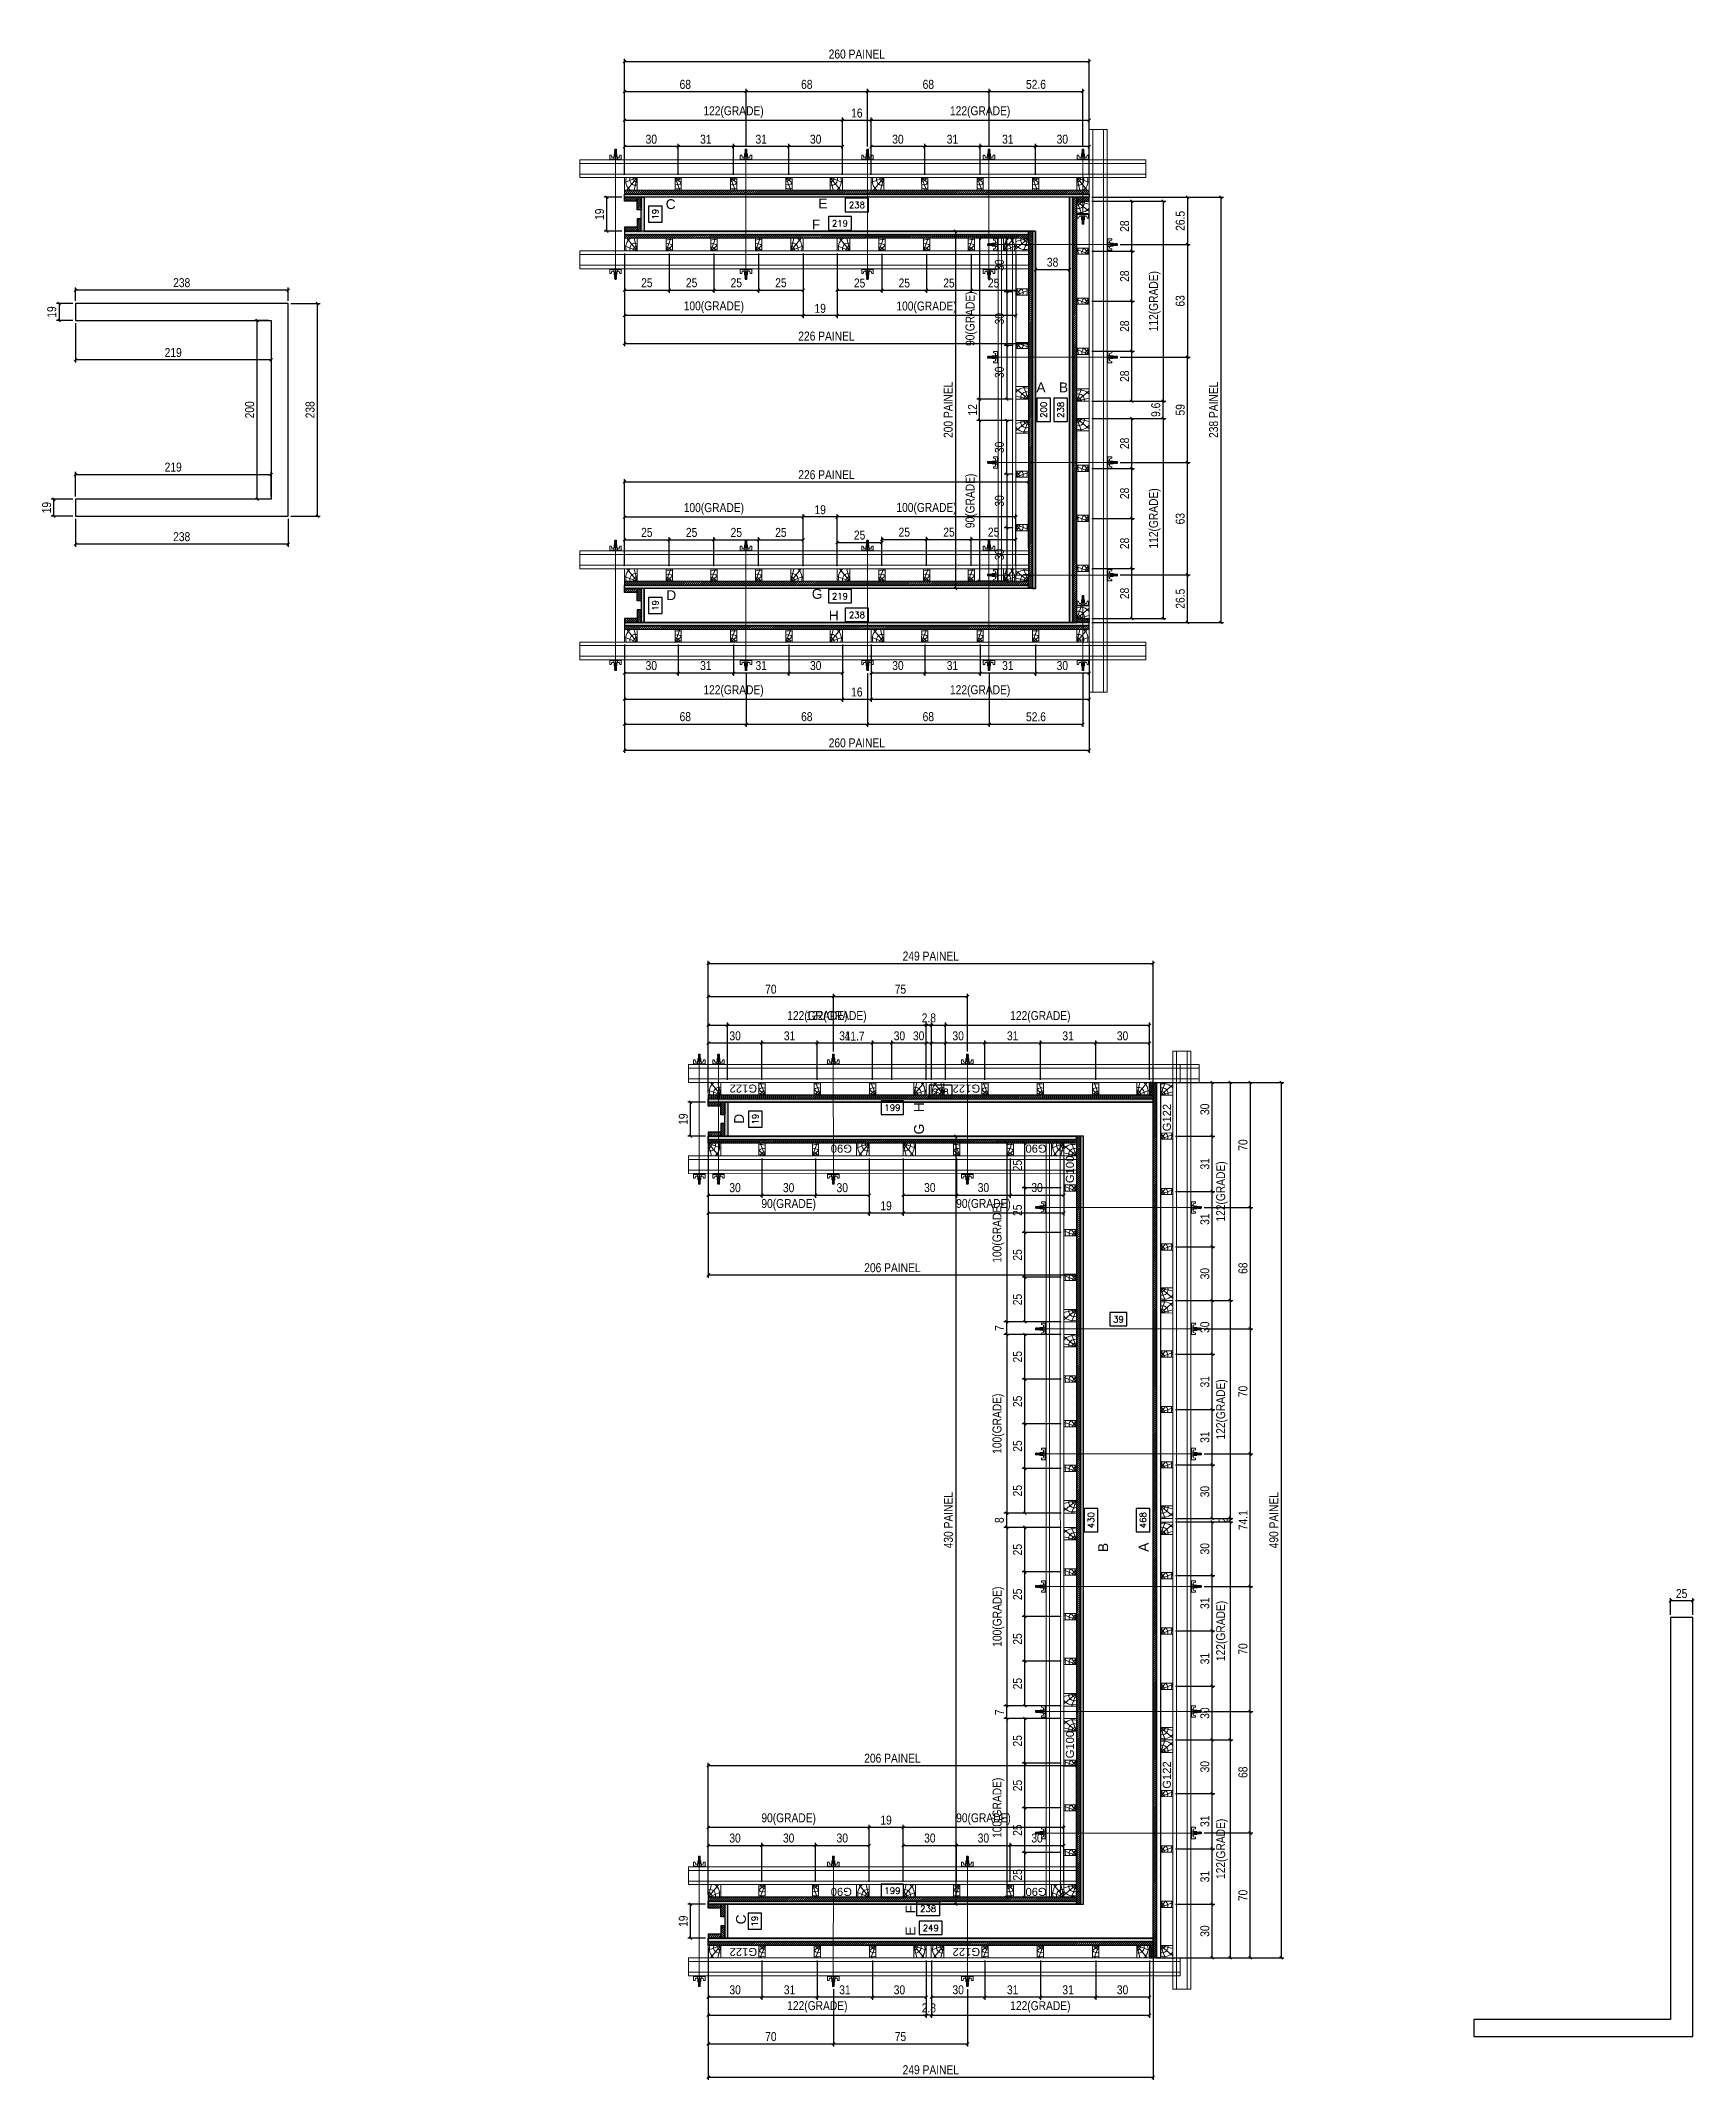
# Model space of a CAD drawing. Extents: x 13513 to 27878, y -21631 to 6985.
# Drawn here: x 22316 to 24167, y -2249 to 37 of the extents above; entities that cross this region are included whole.
import ezdxf
from ezdxf.enums import TextEntityAlignment as Align

# ---------------------------------------------------------------- set-up
doc = ezdxf.new("R2010")
doc.units = 0
for name, color, linetype in [('CHAPA', 1, 'Continuous'), ('COTA', 241, 'Continuous'), ('F-PILARES-S', 170, 'Continuous'), ('MEIO_PONT', 93, 'Continuous'), ('SARRAFO', 251, 'Continuous'), ('TEXTO_GERAL', 7, 'Continuous')]:
    doc.layers.add(name, color=color, linetype=linetype)
for name, color, linetype, lineweight in [('Hachura', 251, 'Continuous', 9), ('Madeira', 126, 'Continuous', 18), ('Perfil Metálico', 224, 'Continuous', 18)]:
    doc.layers.add(name, color=color, linetype=linetype, lineweight=lineweight)
doc.styles.add('ARIAL', font='arial.ttf')
doc.styles.add('COTA TECNICA', font='techl___.ttf', dxfattribs={"height": 10})
doc.styles.add('COTA TECNICA 2X', font='techl___.ttf', dxfattribs={"height": 10})
doc.styles.add('ROMANS', font='romans.shx')
doc.styles.add('SANSSERIF', font='sas_____.pfb')
doc.dimstyles.new('PAINEL', dxfattribs={"dimtxt": 10, "dimasz": 3, "dimexe": 3, "dimexo": 3, "dimgap": 3, "dimtad": 1, "dimdec": 1, "dimzin": 12, "dimdsep": 46, "dimtxsty": 'COTA TECNICA', "dimblk1": 'OBLIQUE', "dimblk2": 'OBLIQUE', "dimsah": 1, "dimcen": 0.9, "dimclrd": 4, "dimclre": 4, "dimclrt": 240, "dimadec": 1, "dimazin": 3, "dimtfac": 1, "dimtdec": 1, "dimtmove": 0, "dimatfit": 3, "dimfxl": 1, "dimtolj": 1, "dimtzin": 12, "dimarcsym": 0})
doc.dimstyles.new('SECAO PILAR', dxfattribs={"dimtxt": 10, "dimasz": 3, "dimexe": 3, "dimexo": 3, "dimgap": 3, "dimtad": 1, "dimdec": 1, "dimlfac": 0.5, "dimzin": 12, "dimdsep": 46, "dimtxsty": 'COTA TECNICA 2X', "dimblk1": 'OBLIQUE', "dimblk2": 'OBLIQUE', "dimsah": 1, "dimcen": 0.9, "dimclrd": 256, "dimclre": 256, "dimclrt": 256, "dimadec": 1, "dimazin": 3, "dimtfac": 1, "dimtdec": 1, "dimtmove": 0, "dimatfit": 3, "dimfxl": 1, "dimtolj": 1, "dimtzin": 12, "dimarcsym": 0})
doc.dimstyles.new('SECÇÃO 2', dxfattribs={"dimtxt": 7, "dimasz": 6, "dimexe": 0.18, "dimexo": 2, "dimgap": -4, "dimtad": 3, "dimdec": 1, "dimlfac": 0.5, "dimzin": 12, "dimdsep": 46, "dimtxsty": 'ROMANS', "dimblk": 'ARCHTICK', "dimcen": 0.09, "dimse1": 1, "dimse2": 1, "dimsd1": 1, "dimsd2": 1, "dimclrd": 180, "dimclre": 5, "dimclrt": 1, "dimadec": 0, "dimazin": 3, "dimtfac": 1, "dimtdec": 1, "dimtofl": 0, "dimtmove": 0, "dimatfit": 3, "dimldrblk": 'ARCHTICK', "dimfxl": 1, "dimtolj": 1, "dimtzin": 0, "dimarcsym": 0})
pattern_1 = [(45, (32511.9488, 20428.7205), (-1.12253202, 1.12253202), [])]
pattern_2 = [(135, (478.1888, 6670.8642), (-1.12253202, -1.12253202), [])]
pattern_3 = [(45, (30228.2152, -239.5054), (-1.122532, 1.122532), [])]
pattern_4 = [(45, (32511.9488, 20764.7205), (-1.12253202, 1.12253202), [])]
pattern_5 = [(135, (478.1888, 7006.8642), (-1.12253202, -1.12253202), [])]
pattern_6 = [(45, (32418.2473, 21777.856), (-1.12253202, 1.12253202), [])]
pattern_7 = [(135, (384.4873, 8019.9996), (-1.12253202, -1.12253202), [])]
pattern_8 = [(45, (30134.5136, 773.63), (-1.122532, 1.122532), [])]
pattern_9 = [(315, (46022.9049, -11366.9772), (1.12253202, 1.12253202), [])]

msp = doc.modelspace()

# ---------------------------------------------------------------- texts
at = {"layer": 'TEXTO_GERAL', "style": 'ARIAL'}
for s, p in [('C', (23021.35, -145.35)), ('E', (23191.78, -144.66)), ('F', (23184, -168.2)), ('A', (23435.78, -350.37)), ('B', (23461.06, -350.52)), ('D', (23022.01, -583.12)), ('G', (23185.27, -581.67)), ('H', (23203.78, -605.94))]:
    msp.add_text(s, height=11, dxfattribs=at).set_placement(p, align=Align.MIDDLE_CENTER)
at = {"layer": 'TEXTO_GERAL', "color": 0, "linetype": 'Continuous', "style": 'SANSSERIF'}
for s, rotation, p in [('G122', 180, (23118.07, -1135.49)), ('G122', 180, (23367.68, -1135.51)), ('G122', 90, (23576.65, -1183.34)), ('G90', 180, (23224.24, -1202.77)), ('G90', 180, (23442.23, -1202.74)), ('G100', 90, (23468.17, -1241.34)), ('G100', 90, (23468.17, -1885.35)), ('G122', 90, (23576.64, -1919.35)), ('G90', 180, (23224.24, -2034.81)), ('G90', 180, (23442.23, -2034.84)), ('G122', 180, (23118.07, -2102.09)), ('G122', 180, (23367.68, -2102.06))]:
    msp.add_text(s, height=9, rotation=rotation, dxfattribs=at).set_placement(p, align=Align.MIDDLE_LEFT)
at = {"layer": 'TEXTO_GERAL', "style": 'ARIAL'}
for s, p in [('D', (23097.89, -1169.32)), ('H', (23299.28, -1156.49)), ('G', (23299.28, -1180.9)), ('B', (23505.44, -1649.25)), ('A', (23550.71, -1648.97)), ('F', (23289.68, -2054.33)), ('C', (23100.04, -2065.63)), ('E', (23289.68, -2078.74))]:
    msp.add_text(s, height=11, rotation=90, dxfattribs=at).set_placement(p, align=Align.MIDDLE_CENTER)

# ---------------------------------------------------------------- blocks, each defined once
blk = doc.blocks.new('_Oblique')
at = {"color": 0, "linetype": 'ByBlock', "lineweight": -2}
blk.add_line((-0.5, -0.5), (0.5, 0.5), dxfattribs=at)
blk = doc.blocks.new('*D141')
at = {"layer": 'COTA', "lineweight": -2, "transparency": 16777216}
for p, q in [((23063.5, -2097.8), (23063.5, -2245.1)), ((23561.5, -2097.7), (23561.5, -2245.1)), ((23063.5, -2242.1), (23561.5, -2242.1))]:
    blk.add_line(p, q, dxfattribs=at)
at = {"layer": 'Defpoints', "color": 0, "transparency": 16777216}
for p in [(23063.5, -2094.8), (23561.5, -2094.7), (23561.5, -2242.1)]:
    blk.add_point(p, dxfattribs=at)
at = {"layer": 'COTA', "lineweight": -2, "transparency": 16777216, "xscale": 3, "yscale": 3, "zscale": 3, "rotation": 180}
blk.add_blockref('_Oblique', (23063.5, -2242.1), dxfattribs=at)
at = {"layer": 'COTA', "lineweight": -2, "transparency": 16777216, "xscale": 3, "yscale": 3, "zscale": 3}
blk.add_blockref('_Oblique', (23561.5, -2242.1), dxfattribs=at)
at = {"layer": 'COTA', "transparency": 16777216, "insert": (23312.5, -2234), "char_height": 10, "attachment_point": 5, "style": 'COTA TECNICA 2X'}
blk.add_mtext('\\A1;249 PAINEL', dxfattribs=at)
blk = doc.blocks.new('*D142')
at = {"layer": 'COTA', "linetype": 'ByBlock', "lineweight": -2, "transparency": 16777216}
for p, q in [((23564.5, -1128.7), (23707.5, -1128.7)), ((23704.5, -1128.7), (23704.5, -2108.7)), ((23564.5, -2108.7), (23707.5, -2108.7))]:
    blk.add_line(p, q, dxfattribs=at)
at = {"layer": 'Defpoints', "color": 0, "linetype": 'ByBlock', "transparency": 16777216}
for p in [(23561.5, -1128.7), (23561.5, -2108.7), (23704.5, -2108.7)]:
    blk.add_point(p, dxfattribs=at)
at = {"layer": 'COTA', "linetype": 'ByBlock', "lineweight": -2, "transparency": 16777216, "xscale": 3, "yscale": 3, "zscale": 3}
for p, rotation in [((23704.5, -1128.7), 90), ((23704.5, -2108.7), 270)]:
    blk.add_blockref('_Oblique', p, dxfattribs=dict(at, rotation=rotation))
at = {"layer": 'COTA', "linetype": 'ByBlock', "transparency": 16777216, "insert": (23696.4, -1618.7), "char_height": 10, "attachment_point": 5, "rotation": 90, "style": 'COTA TECNICA 2X'}
blk.add_mtext('\\A1;490 PAINEL', dxfattribs=at)
blk = doc.blocks.new('*D75')
at = {"layer": 'COTA', "color": 180, "lineweight": -2, "transparency": 16777216}
for p, q in [((23557.5, -1605.7), (23542.5, -1605.7)), ((23542.5, -1605.7), (23542.5, -1631.7)), ((23557.5, -1631.7), (23557.5, -1605.7)), ((23542.5, -1631.7), (23557.5, -1631.7))]:
    blk.add_line(p, q, dxfattribs=at)
at = {"layer": 'Defpoints', "color": 0, "transparency": 16777216}
for p in [(23561.5, -1150.7), (23561.5, -1150.7), (23561.5, -2086.7)]:
    blk.add_point(p, dxfattribs=at)
at = {"layer": 'COTA', "color": 1, "transparency": 16777216, "insert": (23550, -1618.7), "char_height": 7, "attachment_point": 5, "rotation": 90, "style": 'ROMANS'}
blk.add_mtext('\\A1;468', dxfattribs=at)
blk = doc.blocks.new('_ArchTick')
at = {"color": 0, "linetype": 'ByBlock', "const_width": 0.15}
blk.add_lwpolyline([(-0.5, -0.5), (0.5, 0.5)], dxfattribs=at)
blk = doc.blocks.new('*D143')
at = {"layer": 'COTA', "color": 180, "lineweight": -2, "transparency": 16777216}
for p, q in [((23336.5, -1131.7), (23310.5, -1131.7)), ((23310.5, -1131.7), (23310.5, -1146.7)), ((23336.5, -1146.7), (23336.5, -1131.7)), ((23310.5, -1146.7), (23336.5, -1146.7))]:
    blk.add_line(p, q, dxfattribs=at)
at = {"layer": 'Defpoints', "color": 0, "transparency": 16777216}
for p in [(23085.5, -1150.7), (23085.5, -1150.7), (23561.5, -1150.7)]:
    blk.add_point(p, dxfattribs=at)
at = {"layer": 'COTA', "color": 1, "transparency": 16777216, "insert": (23323.5, -1139.2), "char_height": 7, "attachment_point": 5, "style": 'ROMANS'}
blk.add_mtext('\\A1;238', dxfattribs=at)
blk = doc.blocks.new('*D144')
at = {"layer": 'COTA', "color": 180, "lineweight": -2, "transparency": 16777216}
for p, q in [((23123.6, -1160.7), (23108.6, -1160.7)), ((23108.6, -1160.7), (23108.6, -1178.7)), ((23123.6, -1178.7), (23123.6, -1160.7)), ((23108.6, -1178.7), (23123.6, -1178.7))]:
    blk.add_line(p, q, dxfattribs=at)
at = {"layer": 'Defpoints', "color": 0, "transparency": 16777216}
for p in [(23085.5, -1150.7), (23085.5, -1188.7), (23127.6, -1188.7)]:
    blk.add_point(p, dxfattribs=at)
at = {"layer": 'COTA', "color": 1, "transparency": 16777216, "insert": (23116.1, -1169.7), "char_height": 7, "attachment_point": 5, "rotation": 90, "style": 'ROMANS'}
blk.add_mtext('\\A1;19', dxfattribs=at)
blk = doc.blocks.new('*D76')
at = {"layer": 'COTA', "color": 180, "lineweight": -2, "transparency": 16777216}
for p, q in [((23322.5, -2046.1), (23296.5, -2046.1)), ((23296.5, -2046.1), (23296.5, -2061.1)), ((23322.5, -2061.1), (23322.5, -2046.1)), ((23296.5, -2061.1), (23322.5, -2061.1))]:
    blk.add_line(p, q, dxfattribs=at)
at = {"layer": 'Defpoints', "color": 0, "transparency": 16777216}
for p in [(23085.5, -2065.1), (23085.5, -2086.7), (23561.5, -2086.7)]:
    blk.add_point(p, dxfattribs=at)
at = {"layer": 'COTA', "color": 1, "transparency": 16777216, "insert": (23309.5, -2053.6), "char_height": 7, "attachment_point": 5, "style": 'ROMANS'}
blk.add_mtext('\\A1;238', dxfattribs=at)
blk = doc.blocks.new('*D77')
at = {"layer": 'COTA', "color": 180, "lineweight": -2, "transparency": 16777216}
for p, q in [((23123, -2058.7), (23108, -2058.7)), ((23108, -2058.7), (23108, -2076.7)), ((23108, -2076.7), (23123, -2076.7)), ((23123, -2076.7), (23123, -2058.7))]:
    blk.add_line(p, q, dxfattribs=at)
at = {"layer": 'Defpoints', "color": 0, "transparency": 16777216}
for p in [(23089.1, -2048.7), (23127, -2048.7), (23089.1, -2086.7)]:
    blk.add_point(p, dxfattribs=at)
at = {"layer": 'COTA', "color": 1, "transparency": 16777216, "insert": (23115.5, -2067.7), "char_height": 7, "attachment_point": 5, "rotation": 90, "style": 'ROMANS'}
blk.add_mtext('\\A1;19', dxfattribs=at)
blk = doc.blocks.new('*D78')
at = {"layer": 'COTA', "color": 180, "lineweight": -2, "transparency": 16777216}
for p, q in [((23532, -1386.3), (23513, -1386.3)), ((23513, -1386.3), (23513, -1401.3)), ((23532, -1401.3), (23532, -1386.3)), ((23513, -1401.3), (23532, -1401.3))]:
    blk.add_line(p, q, dxfattribs=at)
at = {"layer": 'Defpoints', "color": 0, "transparency": 16777216}
for p in [(23483.5, -1405.3), (23483.5, -1411.2), (23561.5, -1411.2)]:
    blk.add_point(p, dxfattribs=at)
at = {"layer": 'COTA', "color": 1, "transparency": 16777216, "insert": (23522.5, -1393.8), "char_height": 7, "attachment_point": 5, "style": 'ROMANS'}
blk.add_mtext('\\A1;39', dxfattribs=at)
blk = doc.blocks.new('PONTALETE')
at = {"layer": 'Madeira'}
for q in [(2.7, 7), (7, 5.8), (7, 1.7)]:
    blk.add_line((0, 0), q, dxfattribs=at)
blk.add_lwpolyline([(0, 0), (7, 0), (7, 7), (0, 7)], close=True, dxfattribs=at)
for centre, radius, start, end in [((2, 0.1), 6.23, 37.2818, 109.0913), ((1.1, 0.9), 3.19, 343.603, 109.9847), ((-0.2, -0.8), 3.09, 14.6322, 86.0383)]:
    blk.add_arc(centre, radius, start, end, dxfattribs=at)
blk = doc.blocks.new('MEIO PONTALETE')
at = {"layer": 'Madeira'}
for q in [(2.7, 7), (3.5, 2.9), (3.5, 0.9)]:
    blk.add_line((0, 0), q, dxfattribs=at)
blk.add_lwpolyline([(0, 0), (3.5, 0), (3.5, 7), (0, 7)], close=True, dxfattribs=at)
for centre, radius, start, end in [((2, 0.1), 6.23, 76.4499, 109.0913), ((1.1, 0.9), 3.19, 40.9063, 109.9847), ((-0.2, -0.8), 3.09, 14.6322, 86.0383)]:
    blk.add_arc(centre, radius, start, end, dxfattribs=at)
blk = doc.blocks.new('*D79')
at = {"layer": 'COTA', "lineweight": -2, "transparency": 16777216}
for p, q in [((23497.1, -2111.8), (23497.1, -2155.7)), ((23557.1, -2111.8), (23557.1, -2155.7)), ((23557.1, -2152.7), (23497.1, -2152.7))]:
    blk.add_line(p, q, dxfattribs=at)
at = {"layer": 'Defpoints', "color": 0, "transparency": 16777216}
for p in [(23497.1, -2108.8), (23557.1, -2108.8), (23497.1, -2152.7)]:
    blk.add_point(p, dxfattribs=at)
at = {"layer": 'COTA', "lineweight": -2, "transparency": 16777216, "xscale": 3, "yscale": 3, "zscale": 3, "rotation": 180}
blk.add_blockref('_Oblique', (23497.1, -2152.7), dxfattribs=at)
at = {"layer": 'COTA', "lineweight": -2, "transparency": 16777216, "xscale": 3, "yscale": 3, "zscale": 3}
blk.add_blockref('_Oblique', (23557.1, -2152.7), dxfattribs=at)
at = {"layer": 'COTA', "transparency": 16777216, "insert": (23527.1, -2144.5), "char_height": 10, "attachment_point": 5, "style": 'COTA TECNICA 2X'}
blk.add_mtext('\\A1;30', dxfattribs=at)
blk = doc.blocks.new('*D80')
at = {"layer": 'COTA', "lineweight": -2, "transparency": 16777216}
for p, q in [((23313.1, -2111.8), (23313.1, -2175.9)), ((23557.1, -2111.8), (23557.1, -2175.9)), ((23313.1, -2172.9), (23557.1, -2172.9))]:
    blk.add_line(p, q, dxfattribs=at)
at = {"layer": 'Defpoints', "color": 0, "transparency": 16777216}
for p in [(23313.1, -2108.8), (23557.1, -2108.8), (23557.1, -2172.9)]:
    blk.add_point(p, dxfattribs=at)
at = {"layer": 'COTA', "lineweight": -2, "transparency": 16777216, "xscale": 3, "yscale": 3, "zscale": 3, "rotation": 180}
blk.add_blockref('_Oblique', (23313.1, -2172.9), dxfattribs=at)
at = {"layer": 'COTA', "lineweight": -2, "transparency": 16777216, "xscale": 3, "yscale": 3, "zscale": 3}
blk.add_blockref('_Oblique', (23557.1, -2172.9), dxfattribs=at)
at = {"layer": 'COTA', "transparency": 16777216, "insert": (23435.1, -2163.7), "char_height": 10, "attachment_point": 5, "style": 'COTA TECNICA 2X'}
blk.add_mtext('\\A1;122(GRADE)', dxfattribs=at)
blk = doc.blocks.new('*D145')
at = {"layer": 'COTA', "lineweight": -2, "transparency": 16777216}
for p, q in [((23435.1, -2111.8), (23435.1, -2155.7)), ((23497.1, -2111.8), (23497.1, -2155.7)), ((23497.1, -2152.7), (23435.1, -2152.7))]:
    blk.add_line(p, q, dxfattribs=at)
at = {"layer": 'Defpoints', "color": 0, "transparency": 16777216}
for p in [(23435.1, -2108.8), (23497.1, -2108.8), (23435.1, -2152.7)]:
    blk.add_point(p, dxfattribs=at)
at = {"layer": 'COTA', "lineweight": -2, "transparency": 16777216, "xscale": 3, "yscale": 3, "zscale": 3, "rotation": 180}
blk.add_blockref('_Oblique', (23435.1, -2152.7), dxfattribs=at)
at = {"layer": 'COTA', "lineweight": -2, "transparency": 16777216, "xscale": 3, "yscale": 3, "zscale": 3}
blk.add_blockref('_Oblique', (23497.1, -2152.7), dxfattribs=at)
at = {"layer": 'COTA', "transparency": 16777216, "insert": (23466.1, -2144.5), "char_height": 10, "attachment_point": 5, "style": 'COTA TECNICA 2X'}
blk.add_mtext('\\A1;31', dxfattribs=at)
blk = doc.blocks.new('*D146')
at = {"layer": 'COTA', "lineweight": -2, "transparency": 16777216}
for p, q in [((23373.1, -2111.8), (23373.1, -2155.7)), ((23435.1, -2111.8), (23435.1, -2155.7)), ((23435.1, -2152.7), (23373.1, -2152.7))]:
    blk.add_line(p, q, dxfattribs=at)
at = {"layer": 'Defpoints', "color": 0, "transparency": 16777216}
for p in [(23373.1, -2108.8), (23435.1, -2108.8), (23373.1, -2152.7)]:
    blk.add_point(p, dxfattribs=at)
at = {"layer": 'COTA', "lineweight": -2, "transparency": 16777216, "xscale": 3, "yscale": 3, "zscale": 3, "rotation": 180}
blk.add_blockref('_Oblique', (23373.1, -2152.7), dxfattribs=at)
at = {"layer": 'COTA', "lineweight": -2, "transparency": 16777216, "xscale": 3, "yscale": 3, "zscale": 3}
blk.add_blockref('_Oblique', (23435.1, -2152.7), dxfattribs=at)
at = {"layer": 'COTA', "transparency": 16777216, "insert": (23404.1, -2144.5), "char_height": 10, "attachment_point": 5, "style": 'COTA TECNICA 2X'}
blk.add_mtext('\\A1;31', dxfattribs=at)
blk = doc.blocks.new('*D147')
at = {"layer": 'COTA', "lineweight": -2, "transparency": 16777216}
for p, q in [((23313.1, -2111.8), (23313.1, -2155.7)), ((23373.1, -2111.8), (23373.1, -2155.7)), ((23373.1, -2152.7), (23313.1, -2152.7))]:
    blk.add_line(p, q, dxfattribs=at)
at = {"layer": 'Defpoints', "color": 0, "transparency": 16777216}
for p in [(23313.1, -2108.8), (23373.1, -2108.8), (23313.1, -2152.7)]:
    blk.add_point(p, dxfattribs=at)
at = {"layer": 'COTA', "lineweight": -2, "transparency": 16777216, "xscale": 3, "yscale": 3, "zscale": 3, "rotation": 180}
blk.add_blockref('_Oblique', (23313.1, -2152.7), dxfattribs=at)
at = {"layer": 'COTA', "lineweight": -2, "transparency": 16777216, "xscale": 3, "yscale": 3, "zscale": 3}
blk.add_blockref('_Oblique', (23373.1, -2152.7), dxfattribs=at)
at = {"layer": 'COTA', "transparency": 16777216, "insert": (23343.1, -2144.5), "char_height": 10, "attachment_point": 5, "style": 'COTA TECNICA 2X'}
blk.add_mtext('\\A1;30', dxfattribs=at)
blk = doc.blocks.new('*D81')
at = {"layer": 'COTA', "lineweight": -2, "transparency": 16777216}
for p, q in [((23247.4, -2111.8), (23247.4, -2155.7)), ((23307.4, -2111.8), (23307.4, -2155.7)), ((23307.4, -2152.7), (23247.4, -2152.7))]:
    blk.add_line(p, q, dxfattribs=at)
at = {"layer": 'Defpoints', "color": 0, "transparency": 16777216}
for p in [(23247.4, -2108.8), (23307.4, -2108.8), (23247.4, -2152.7)]:
    blk.add_point(p, dxfattribs=at)
at = {"layer": 'COTA', "lineweight": -2, "transparency": 16777216, "xscale": 3, "yscale": 3, "zscale": 3, "rotation": 180}
blk.add_blockref('_Oblique', (23247.4, -2152.7), dxfattribs=at)
at = {"layer": 'COTA', "lineweight": -2, "transparency": 16777216, "xscale": 3, "yscale": 3, "zscale": 3}
blk.add_blockref('_Oblique', (23307.4, -2152.7), dxfattribs=at)
at = {"layer": 'COTA', "transparency": 16777216, "insert": (23277.4, -2144.5), "char_height": 10, "attachment_point": 5, "style": 'COTA TECNICA 2X'}
blk.add_mtext('\\A1;30', dxfattribs=at)
blk = doc.blocks.new('*D82')
at = {"layer": 'COTA', "lineweight": -2, "transparency": 16777216}
for p, q in [((23063.5, -2111.8), (23063.5, -2175.9)), ((23307.4, -2111.8), (23307.4, -2175.9)), ((23063.5, -2172.9), (23307.4, -2172.9))]:
    blk.add_line(p, q, dxfattribs=at)
at = {"layer": 'Defpoints', "color": 0, "transparency": 16777216}
for p in [(23063.5, -2108.8), (23307.4, -2108.8), (23307.4, -2172.9)]:
    blk.add_point(p, dxfattribs=at)
at = {"layer": 'COTA', "lineweight": -2, "transparency": 16777216, "xscale": 3, "yscale": 3, "zscale": 3, "rotation": 180}
blk.add_blockref('_Oblique', (23063.5, -2172.9), dxfattribs=at)
at = {"layer": 'COTA', "lineweight": -2, "transparency": 16777216, "xscale": 3, "yscale": 3, "zscale": 3}
blk.add_blockref('_Oblique', (23307.4, -2172.9), dxfattribs=at)
at = {"layer": 'COTA', "transparency": 16777216, "insert": (23185.5, -2163.7), "char_height": 10, "attachment_point": 5, "style": 'COTA TECNICA 2X'}
blk.add_mtext('\\A1;122(GRADE)', dxfattribs=at)
blk = doc.blocks.new('*D148')
at = {"layer": 'COTA', "lineweight": -2, "transparency": 16777216}
for p, q in [((23185.4, -2111.8), (23185.4, -2155.7)), ((23247.4, -2111.8), (23247.4, -2155.7)), ((23247.4, -2152.7), (23185.4, -2152.7))]:
    blk.add_line(p, q, dxfattribs=at)
at = {"layer": 'Defpoints', "color": 0, "transparency": 16777216}
for p in [(23185.4, -2108.8), (23247.4, -2108.8), (23185.4, -2152.7)]:
    blk.add_point(p, dxfattribs=at)
at = {"layer": 'COTA', "lineweight": -2, "transparency": 16777216, "xscale": 3, "yscale": 3, "zscale": 3, "rotation": 180}
blk.add_blockref('_Oblique', (23185.4, -2152.7), dxfattribs=at)
at = {"layer": 'COTA', "lineweight": -2, "transparency": 16777216, "xscale": 3, "yscale": 3, "zscale": 3}
blk.add_blockref('_Oblique', (23247.4, -2152.7), dxfattribs=at)
at = {"layer": 'COTA', "transparency": 16777216, "insert": (23216.4, -2144.5), "char_height": 10, "attachment_point": 5, "style": 'COTA TECNICA 2X'}
blk.add_mtext('\\A1;31', dxfattribs=at)
blk = doc.blocks.new('*D149')
at = {"layer": 'COTA', "lineweight": -2, "transparency": 16777216}
for p, q in [((23123.4, -2111.8), (23123.4, -2155.7)), ((23185.4, -2111.8), (23185.4, -2155.7)), ((23185.4, -2152.7), (23123.4, -2152.7))]:
    blk.add_line(p, q, dxfattribs=at)
at = {"layer": 'Defpoints', "color": 0, "transparency": 16777216}
for p in [(23123.4, -2108.8), (23185.4, -2108.8), (23123.4, -2152.7)]:
    blk.add_point(p, dxfattribs=at)
at = {"layer": 'COTA', "lineweight": -2, "transparency": 16777216, "xscale": 3, "yscale": 3, "zscale": 3, "rotation": 180}
blk.add_blockref('_Oblique', (23123.4, -2152.7), dxfattribs=at)
at = {"layer": 'COTA', "lineweight": -2, "transparency": 16777216, "xscale": 3, "yscale": 3, "zscale": 3}
blk.add_blockref('_Oblique', (23185.4, -2152.7), dxfattribs=at)
at = {"layer": 'COTA', "transparency": 16777216, "insert": (23154.4, -2144.5), "char_height": 10, "attachment_point": 5, "style": 'COTA TECNICA 2X'}
blk.add_mtext('\\A1;31', dxfattribs=at)
blk = doc.blocks.new('*D150')
at = {"layer": 'COTA', "lineweight": -2, "transparency": 16777216}
for p, q in [((23063.5, -2111.8), (23063.5, -2155.7)), ((23123.4, -2111.8), (23123.4, -2155.7)), ((23123.4, -2152.7), (23063.5, -2152.7))]:
    blk.add_line(p, q, dxfattribs=at)
at = {"layer": 'Defpoints', "color": 0, "transparency": 16777216}
for p in [(23063.5, -2108.8), (23123.4, -2108.8), (23063.5, -2152.7)]:
    blk.add_point(p, dxfattribs=at)
at = {"layer": 'COTA', "lineweight": -2, "transparency": 16777216, "xscale": 3, "yscale": 3, "zscale": 3, "rotation": 180}
blk.add_blockref('_Oblique', (23063.5, -2152.7), dxfattribs=at)
at = {"layer": 'COTA', "lineweight": -2, "transparency": 16777216, "xscale": 3, "yscale": 3, "zscale": 3}
blk.add_blockref('_Oblique', (23123.4, -2152.7), dxfattribs=at)
at = {"layer": 'COTA', "transparency": 16777216, "insert": (23093.5, -2144.5), "char_height": 10, "attachment_point": 5, "style": 'COTA TECNICA 2X'}
blk.add_mtext('\\A1;30', dxfattribs=at)
blk = doc.blocks.new('*D83')
at = {"layer": 'COTA', "lineweight": -2, "transparency": 16777216}
for p, q in [((23307.4, -2111.8), (23307.4, -2175.9)), ((23313.1, -2111.8), (23313.1, -2175.9)), ((23307.4, -2172.9), (23304.4, -2172.9)), ((23313.1, -2172.9), (23307.4, -2172.9)), ((23313.1, -2172.9), (23316.1, -2172.9))]:
    blk.add_line(p, q, dxfattribs=at)
at = {"layer": 'Defpoints', "color": 0, "transparency": 16777216}
for p in [(23307.4, -2108.8), (23313.1, -2108.8), (23307.4, -2172.9)]:
    blk.add_point(p, dxfattribs=at)
at = {"layer": 'COTA', "lineweight": -2, "transparency": 16777216, "xscale": 3, "yscale": 3, "zscale": 3}
blk.add_blockref('_Oblique', (23307.4, -2172.9), dxfattribs=at)
at = {"layer": 'COTA', "lineweight": -2, "transparency": 16777216, "xscale": 3, "yscale": 3, "zscale": 3, "rotation": 180}
blk.add_blockref('_Oblique', (23313.1, -2172.9), dxfattribs=at)
at = {"layer": 'COTA', "transparency": 16777216, "insert": (23310.3, -2164.8), "char_height": 10, "attachment_point": 5, "style": 'COTA TECNICA 2X'}
blk.add_mtext('\\A1;2.8', dxfattribs=at)
blk = doc.blocks.new('*D84')
at = {"layer": 'COTA', "lineweight": -2, "transparency": 16777216}
for p, q in [((23586.5, -1312.7), (23630.4, -1312.7)), ((23627.4, -1372.7), (23627.4, -1312.7)), ((23586.5, -1372.7), (23630.4, -1372.7))]:
    blk.add_line(p, q, dxfattribs=at)
at = {"layer": 'Defpoints', "color": 0, "transparency": 16777216}
for p in [(23583.5, -1312.7), (23627.4, -1312.7), (23583.5, -1372.7)]:
    blk.add_point(p, dxfattribs=at)
at = {"layer": 'COTA', "lineweight": -2, "transparency": 16777216, "xscale": 3, "yscale": 3, "zscale": 3}
for p, rotation in [((23627.4, -1312.7), 90), ((23627.4, -1372.7), 270)]:
    blk.add_blockref('_Oblique', p, dxfattribs=dict(at, rotation=rotation))
at = {"layer": 'COTA', "transparency": 16777216, "insert": (23619.2, -1342.7), "char_height": 10, "attachment_point": 5, "rotation": 90, "style": 'COTA TECNICA 2X'}
blk.add_mtext('\\A1;30', dxfattribs=at)
blk = doc.blocks.new('*D85')
at = {"layer": 'COTA', "lineweight": -2, "transparency": 16777216}
for p, q in [((23586.5, -1128.7), (23650.6, -1128.7)), ((23647.6, -1128.7), (23647.6, -1372.7)), ((23586.5, -1372.7), (23650.6, -1372.7))]:
    blk.add_line(p, q, dxfattribs=at)
at = {"layer": 'Defpoints', "color": 0, "transparency": 16777216}
for p in [(23583.5, -1128.7), (23583.5, -1372.7), (23647.6, -1372.7)]:
    blk.add_point(p, dxfattribs=at)
at = {"layer": 'COTA', "lineweight": -2, "transparency": 16777216, "xscale": 3, "yscale": 3, "zscale": 3}
for p, rotation in [((23647.6, -1128.7), 90), ((23647.6, -1372.7), 270)]:
    blk.add_blockref('_Oblique', p, dxfattribs=dict(at, rotation=rotation))
at = {"layer": 'COTA', "transparency": 16777216, "insert": (23638.4, -1250.7), "char_height": 10, "attachment_point": 5, "rotation": 90, "style": 'COTA TECNICA 2X'}
blk.add_mtext('\\A1;122(GRADE)', dxfattribs=at)
blk = doc.blocks.new('*D151')
at = {"layer": 'COTA', "lineweight": -2, "transparency": 16777216}
for p, q in [((23586.5, -1250.7), (23630.4, -1250.7)), ((23627.4, -1312.7), (23627.4, -1250.7)), ((23586.5, -1312.7), (23630.4, -1312.7))]:
    blk.add_line(p, q, dxfattribs=at)
at = {"layer": 'Defpoints', "color": 0, "transparency": 16777216}
for p in [(23583.5, -1250.7), (23627.4, -1250.7), (23583.5, -1312.7)]:
    blk.add_point(p, dxfattribs=at)
at = {"layer": 'COTA', "lineweight": -2, "transparency": 16777216, "xscale": 3, "yscale": 3, "zscale": 3}
for p, rotation in [((23627.4, -1250.7), 90), ((23627.4, -1312.7), 270)]:
    blk.add_blockref('_Oblique', p, dxfattribs=dict(at, rotation=rotation))
at = {"layer": 'COTA', "transparency": 16777216, "insert": (23619.2, -1281.7), "char_height": 10, "attachment_point": 5, "rotation": 90, "style": 'COTA TECNICA 2X'}
blk.add_mtext('\\A1;31', dxfattribs=at)
blk = doc.blocks.new('*D152')
at = {"layer": 'COTA', "lineweight": -2, "transparency": 16777216}
for p, q in [((23586.5, -1188.7), (23630.4, -1188.7)), ((23627.4, -1250.7), (23627.4, -1188.7)), ((23586.5, -1250.7), (23630.4, -1250.7))]:
    blk.add_line(p, q, dxfattribs=at)
at = {"layer": 'Defpoints', "color": 0, "transparency": 16777216}
for p in [(23583.5, -1188.7), (23627.4, -1188.7), (23583.5, -1250.7)]:
    blk.add_point(p, dxfattribs=at)
at = {"layer": 'COTA', "lineweight": -2, "transparency": 16777216, "xscale": 3, "yscale": 3, "zscale": 3}
for p, rotation in [((23627.4, -1188.7), 90), ((23627.4, -1250.7), 270)]:
    blk.add_blockref('_Oblique', p, dxfattribs=dict(at, rotation=rotation))
at = {"layer": 'COTA', "transparency": 16777216, "insert": (23619.2, -1219.7), "char_height": 10, "attachment_point": 5, "rotation": 90, "style": 'COTA TECNICA 2X'}
blk.add_mtext('\\A1;31', dxfattribs=at)
blk = doc.blocks.new('*D153')
at = {"layer": 'COTA', "lineweight": -2, "transparency": 16777216}
for p, q in [((23586.5, -1128.7), (23630.4, -1128.7)), ((23627.4, -1188.7), (23627.4, -1128.7)), ((23586.5, -1188.7), (23630.4, -1188.7))]:
    blk.add_line(p, q, dxfattribs=at)
at = {"layer": 'Defpoints', "color": 0, "transparency": 16777216}
for p in [(23583.5, -1128.7), (23627.4, -1128.7), (23583.5, -1188.7)]:
    blk.add_point(p, dxfattribs=at)
at = {"layer": 'COTA', "lineweight": -2, "transparency": 16777216, "xscale": 3, "yscale": 3, "zscale": 3}
for p, rotation in [((23627.4, -1128.7), 90), ((23627.4, -1188.7), 270)]:
    blk.add_blockref('_Oblique', p, dxfattribs=dict(at, rotation=rotation))
at = {"layer": 'COTA', "transparency": 16777216, "insert": (23619.2, -1158.7), "char_height": 10, "attachment_point": 5, "rotation": 90, "style": 'COTA TECNICA 2X'}
blk.add_mtext('\\A1;30', dxfattribs=at)
blk = doc.blocks.new('*D86')
at = {"layer": 'COTA', "lineweight": -2, "transparency": 16777216}
for p, q in [((23586.5, -2048.7), (23630.4, -2048.7)), ((23627.4, -2108.7), (23627.4, -2048.7)), ((23586.5, -2108.7), (23630.4, -2108.7))]:
    blk.add_line(p, q, dxfattribs=at)
at = {"layer": 'Defpoints', "color": 0, "transparency": 16777216}
for p in [(23583.5, -2048.7), (23627.4, -2048.7), (23583.5, -2108.7)]:
    blk.add_point(p, dxfattribs=at)
at = {"layer": 'COTA', "lineweight": -2, "transparency": 16777216, "xscale": 3, "yscale": 3, "zscale": 3}
for p, rotation in [((23627.4, -2048.7), 90), ((23627.4, -2108.7), 270)]:
    blk.add_blockref('_Oblique', p, dxfattribs=dict(at, rotation=rotation))
at = {"layer": 'COTA', "transparency": 16777216, "insert": (23619.2, -2078.7), "char_height": 10, "attachment_point": 5, "rotation": 90, "style": 'COTA TECNICA 2X'}
blk.add_mtext('\\A1;30', dxfattribs=at)
blk = doc.blocks.new('*D87')
at = {"layer": 'COTA', "lineweight": -2, "transparency": 16777216}
for p, q in [((23586.5, -1864.7), (23650.6, -1864.7)), ((23647.6, -1864.7), (23647.6, -2108.7)), ((23586.5, -2108.7), (23650.6, -2108.7))]:
    blk.add_line(p, q, dxfattribs=at)
at = {"layer": 'Defpoints', "color": 0, "transparency": 16777216}
for p in [(23583.5, -1864.7), (23583.5, -2108.7), (23647.6, -2108.7)]:
    blk.add_point(p, dxfattribs=at)
at = {"layer": 'COTA', "lineweight": -2, "transparency": 16777216, "xscale": 3, "yscale": 3, "zscale": 3}
for p, rotation in [((23647.6, -1864.7), 90), ((23647.6, -2108.7), 270)]:
    blk.add_blockref('_Oblique', p, dxfattribs=dict(at, rotation=rotation))
at = {"layer": 'COTA', "transparency": 16777216, "insert": (23638.4, -1986.7), "char_height": 10, "attachment_point": 5, "rotation": 90, "style": 'COTA TECNICA 2X'}
blk.add_mtext('\\A1;122(GRADE)', dxfattribs=at)
blk = doc.blocks.new('*D154')
at = {"layer": 'COTA', "lineweight": -2, "transparency": 16777216}
for p, q in [((23586.5, -1986.7), (23630.4, -1986.7)), ((23627.4, -2048.7), (23627.4, -1986.7)), ((23586.5, -2048.7), (23630.4, -2048.7))]:
    blk.add_line(p, q, dxfattribs=at)
at = {"layer": 'Defpoints', "color": 0, "transparency": 16777216}
for p in [(23583.5, -1986.7), (23627.4, -1986.7), (23583.5, -2048.7)]:
    blk.add_point(p, dxfattribs=at)
at = {"layer": 'COTA', "lineweight": -2, "transparency": 16777216, "xscale": 3, "yscale": 3, "zscale": 3}
for p, rotation in [((23627.4, -1986.7), 90), ((23627.4, -2048.7), 270)]:
    blk.add_blockref('_Oblique', p, dxfattribs=dict(at, rotation=rotation))
at = {"layer": 'COTA', "transparency": 16777216, "insert": (23619.2, -2017.7), "char_height": 10, "attachment_point": 5, "rotation": 90, "style": 'COTA TECNICA 2X'}
blk.add_mtext('\\A1;31', dxfattribs=at)
blk = doc.blocks.new('*D155')
at = {"layer": 'COTA', "lineweight": -2, "transparency": 16777216}
for p, q in [((23586.5, -1924.7), (23630.4, -1924.7)), ((23627.4, -1986.7), (23627.4, -1924.7)), ((23586.5, -1986.7), (23630.4, -1986.7))]:
    blk.add_line(p, q, dxfattribs=at)
at = {"layer": 'Defpoints', "color": 0, "transparency": 16777216}
for p in [(23583.5, -1924.7), (23627.4, -1924.7), (23583.5, -1986.7)]:
    blk.add_point(p, dxfattribs=at)
at = {"layer": 'COTA', "lineweight": -2, "transparency": 16777216, "xscale": 3, "yscale": 3, "zscale": 3}
for p, rotation in [((23627.4, -1924.7), 90), ((23627.4, -1986.7), 270)]:
    blk.add_blockref('_Oblique', p, dxfattribs=dict(at, rotation=rotation))
at = {"layer": 'COTA', "transparency": 16777216, "insert": (23619.2, -1955.7), "char_height": 10, "attachment_point": 5, "rotation": 90, "style": 'COTA TECNICA 2X'}
blk.add_mtext('\\A1;31', dxfattribs=at)
blk = doc.blocks.new('*D156')
at = {"layer": 'COTA', "lineweight": -2, "transparency": 16777216}
for p, q in [((23586.5, -1864.7), (23630.4, -1864.7)), ((23627.4, -1924.7), (23627.4, -1864.7)), ((23586.5, -1924.7), (23630.4, -1924.7))]:
    blk.add_line(p, q, dxfattribs=at)
at = {"layer": 'Defpoints', "color": 0, "transparency": 16777216}
for p in [(23583.5, -1864.7), (23627.4, -1864.7), (23583.5, -1924.7)]:
    blk.add_point(p, dxfattribs=at)
at = {"layer": 'COTA', "lineweight": -2, "transparency": 16777216, "xscale": 3, "yscale": 3, "zscale": 3}
for p, rotation in [((23627.4, -1864.7), 90), ((23627.4, -1924.7), 270)]:
    blk.add_blockref('_Oblique', p, dxfattribs=dict(at, rotation=rotation))
at = {"layer": 'COTA', "transparency": 16777216, "insert": (23619.2, -1894.7), "char_height": 10, "attachment_point": 5, "rotation": 90, "style": 'COTA TECNICA 2X'}
blk.add_mtext('\\A1;30', dxfattribs=at)
blk = doc.blocks.new('*D88')
at = {"layer": 'COTA', "lineweight": -2, "transparency": 16777216}
for p, q in [((23586.5, -1804.7), (23630.4, -1804.7)), ((23627.4, -1864.7), (23627.4, -1804.7)), ((23586.5, -1864.7), (23630.4, -1864.7))]:
    blk.add_line(p, q, dxfattribs=at)
at = {"layer": 'Defpoints', "color": 0, "transparency": 16777216}
for p in [(23583.5, -1804.7), (23627.4, -1804.7), (23583.5, -1864.7)]:
    blk.add_point(p, dxfattribs=at)
at = {"layer": 'COTA', "lineweight": -2, "transparency": 16777216, "xscale": 3, "yscale": 3, "zscale": 3}
for p, rotation in [((23627.4, -1804.7), 90), ((23627.4, -1864.7), 270)]:
    blk.add_blockref('_Oblique', p, dxfattribs=dict(at, rotation=rotation))
at = {"layer": 'COTA', "transparency": 16777216, "insert": (23619.2, -1834.7), "char_height": 10, "attachment_point": 5, "rotation": 90, "style": 'COTA TECNICA 2X'}
blk.add_mtext('\\A1;30', dxfattribs=at)
blk = doc.blocks.new('*D89')
at = {"layer": 'COTA', "lineweight": -2, "transparency": 16777216}
for p, q in [((23586.4, -1620.7), (23650.6, -1620.7)), ((23647.6, -1620.7), (23647.6, -1864.7)), ((23586.5, -1864.7), (23650.6, -1864.7))]:
    blk.add_line(p, q, dxfattribs=at)
at = {"layer": 'Defpoints', "color": 0, "transparency": 16777216}
for p in [(23583.4, -1620.7), (23583.5, -1864.7), (23647.6, -1864.7)]:
    blk.add_point(p, dxfattribs=at)
at = {"layer": 'COTA', "lineweight": -2, "transparency": 16777216, "xscale": 3, "yscale": 3, "zscale": 3}
for p, rotation in [((23647.6, -1620.7), 90), ((23647.6, -1864.7), 270)]:
    blk.add_blockref('_Oblique', p, dxfattribs=dict(at, rotation=rotation))
at = {"layer": 'COTA', "transparency": 16777216, "insert": (23638.4, -1742.7), "char_height": 10, "attachment_point": 5, "rotation": 90, "style": 'COTA TECNICA 2X'}
blk.add_mtext('\\A1;122(GRADE)', dxfattribs=at)
blk = doc.blocks.new('*D157')
at = {"layer": 'COTA', "lineweight": -2, "transparency": 16777216}
for p, q in [((23586.5, -1742.7), (23630.4, -1742.7)), ((23627.4, -1804.7), (23627.4, -1742.7)), ((23586.5, -1804.7), (23630.4, -1804.7))]:
    blk.add_line(p, q, dxfattribs=at)
at = {"layer": 'Defpoints', "color": 0, "transparency": 16777216}
for p in [(23583.5, -1742.7), (23627.4, -1742.7), (23583.5, -1804.7)]:
    blk.add_point(p, dxfattribs=at)
at = {"layer": 'COTA', "lineweight": -2, "transparency": 16777216, "xscale": 3, "yscale": 3, "zscale": 3}
for p, rotation in [((23627.4, -1742.7), 90), ((23627.4, -1804.7), 270)]:
    blk.add_blockref('_Oblique', p, dxfattribs=dict(at, rotation=rotation))
at = {"layer": 'COTA', "transparency": 16777216, "insert": (23619.2, -1773.7), "char_height": 10, "attachment_point": 5, "rotation": 90, "style": 'COTA TECNICA 2X'}
blk.add_mtext('\\A1;31', dxfattribs=at)
blk = doc.blocks.new('*D158')
at = {"layer": 'COTA', "lineweight": -2, "transparency": 16777216}
for p, q in [((23586.5, -1680.7), (23630.4, -1680.7)), ((23627.4, -1742.7), (23627.4, -1680.7)), ((23586.5, -1742.7), (23630.4, -1742.7))]:
    blk.add_line(p, q, dxfattribs=at)
at = {"layer": 'Defpoints', "color": 0, "transparency": 16777216}
for p in [(23583.5, -1680.7), (23627.4, -1680.7), (23583.5, -1742.7)]:
    blk.add_point(p, dxfattribs=at)
at = {"layer": 'COTA', "lineweight": -2, "transparency": 16777216, "xscale": 3, "yscale": 3, "zscale": 3}
for p, rotation in [((23627.4, -1680.7), 90), ((23627.4, -1742.7), 270)]:
    blk.add_blockref('_Oblique', p, dxfattribs=dict(at, rotation=rotation))
at = {"layer": 'COTA', "transparency": 16777216, "insert": (23619.2, -1711.7), "char_height": 10, "attachment_point": 5, "rotation": 90, "style": 'COTA TECNICA 2X'}
blk.add_mtext('\\A1;31', dxfattribs=at)
blk = doc.blocks.new('*D159')
at = {"layer": 'COTA', "lineweight": -2, "transparency": 16777216}
for p, q in [((23586.5, -1620.7), (23630.4, -1620.7)), ((23627.4, -1680.7), (23627.4, -1620.7)), ((23586.5, -1680.7), (23630.4, -1680.7))]:
    blk.add_line(p, q, dxfattribs=at)
at = {"layer": 'Defpoints', "color": 0, "transparency": 16777216}
for p in [(23583.5, -1620.7), (23627.4, -1620.7), (23583.5, -1680.7)]:
    blk.add_point(p, dxfattribs=at)
at = {"layer": 'COTA', "lineweight": -2, "transparency": 16777216, "xscale": 3, "yscale": 3, "zscale": 3}
for p, rotation in [((23627.4, -1620.7), 90), ((23627.4, -1680.7), 270)]:
    blk.add_blockref('_Oblique', p, dxfattribs=dict(at, rotation=rotation))
at = {"layer": 'COTA', "transparency": 16777216, "insert": (23619.2, -1650.7), "char_height": 10, "attachment_point": 5, "rotation": 90, "style": 'COTA TECNICA 2X'}
blk.add_mtext('\\A1;30', dxfattribs=at)
blk = doc.blocks.new('*D90')
at = {"layer": 'COTA', "lineweight": -2, "transparency": 16777216}
for p, q in [((23586.4, -1556.7), (23630.4, -1556.7)), ((23627.4, -1616.7), (23627.4, -1556.7)), ((23586.5, -1616.7), (23630.4, -1616.7))]:
    blk.add_line(p, q, dxfattribs=at)
at = {"layer": 'Defpoints', "color": 0, "transparency": 16777216}
for p in [(23583.4, -1556.7), (23627.4, -1556.7), (23583.5, -1616.7)]:
    blk.add_point(p, dxfattribs=at)
at = {"layer": 'COTA', "lineweight": -2, "transparency": 16777216, "xscale": 3, "yscale": 3, "zscale": 3}
for p, rotation in [((23627.4, -1556.7), 90), ((23627.4, -1616.7), 270)]:
    blk.add_blockref('_Oblique', p, dxfattribs=dict(at, rotation=rotation))
at = {"layer": 'COTA', "transparency": 16777216, "insert": (23619.2, -1586.7), "char_height": 10, "attachment_point": 5, "rotation": 90, "style": 'COTA TECNICA 2X'}
blk.add_mtext('\\A1;30', dxfattribs=at)
blk = doc.blocks.new('*D91')
at = {"layer": 'COTA', "lineweight": -2, "transparency": 16777216}
for p, q in [((23586.4, -1372.7), (23650.6, -1372.7)), ((23647.6, -1372.7), (23647.6, -1616.7)), ((23586.5, -1616.7), (23650.6, -1616.7))]:
    blk.add_line(p, q, dxfattribs=at)
at = {"layer": 'Defpoints', "color": 0, "transparency": 16777216}
for p in [(23583.4, -1372.7), (23583.5, -1616.7), (23647.6, -1616.7)]:
    blk.add_point(p, dxfattribs=at)
at = {"layer": 'COTA', "lineweight": -2, "transparency": 16777216, "xscale": 3, "yscale": 3, "zscale": 3}
for p, rotation in [((23647.6, -1372.7), 90), ((23647.6, -1616.7), 270)]:
    blk.add_blockref('_Oblique', p, dxfattribs=dict(at, rotation=rotation))
at = {"layer": 'COTA', "transparency": 16777216, "insert": (23638.4, -1494.7), "char_height": 10, "attachment_point": 5, "rotation": 90, "style": 'COTA TECNICA 2X'}
blk.add_mtext('\\A1;122(GRADE)', dxfattribs=at)
blk = doc.blocks.new('*D160')
at = {"layer": 'COTA', "lineweight": -2, "transparency": 16777216}
for p, q in [((23586.4, -1494.7), (23630.4, -1494.7)), ((23627.4, -1556.7), (23627.4, -1494.7)), ((23586.4, -1556.7), (23630.4, -1556.7))]:
    blk.add_line(p, q, dxfattribs=at)
at = {"layer": 'Defpoints', "color": 0, "transparency": 16777216}
for p in [(23583.4, -1494.7), (23627.4, -1494.7), (23583.4, -1556.7)]:
    blk.add_point(p, dxfattribs=at)
at = {"layer": 'COTA', "lineweight": -2, "transparency": 16777216, "xscale": 3, "yscale": 3, "zscale": 3}
for p, rotation in [((23627.4, -1494.7), 90), ((23627.4, -1556.7), 270)]:
    blk.add_blockref('_Oblique', p, dxfattribs=dict(at, rotation=rotation))
at = {"layer": 'COTA', "transparency": 16777216, "insert": (23619.2, -1525.7), "char_height": 10, "attachment_point": 5, "rotation": 90, "style": 'COTA TECNICA 2X'}
blk.add_mtext('\\A1;31', dxfattribs=at)
blk = doc.blocks.new('*D161')
at = {"layer": 'COTA', "lineweight": -2, "transparency": 16777216}
for p, q in [((23586.4, -1432.7), (23630.4, -1432.7)), ((23627.4, -1494.7), (23627.4, -1432.7)), ((23586.4, -1494.7), (23630.4, -1494.7))]:
    blk.add_line(p, q, dxfattribs=at)
at = {"layer": 'Defpoints', "color": 0, "transparency": 16777216}
for p in [(23583.4, -1432.7), (23627.4, -1432.7), (23583.4, -1494.7)]:
    blk.add_point(p, dxfattribs=at)
at = {"layer": 'COTA', "lineweight": -2, "transparency": 16777216, "xscale": 3, "yscale": 3, "zscale": 3}
for p, rotation in [((23627.4, -1432.7), 90), ((23627.4, -1494.7), 270)]:
    blk.add_blockref('_Oblique', p, dxfattribs=dict(at, rotation=rotation))
at = {"layer": 'COTA', "transparency": 16777216, "insert": (23619.2, -1463.7), "char_height": 10, "attachment_point": 5, "rotation": 90, "style": 'COTA TECNICA 2X'}
blk.add_mtext('\\A1;31', dxfattribs=at)
blk = doc.blocks.new('*D162')
at = {"layer": 'COTA', "lineweight": -2, "transparency": 16777216}
for p, q in [((23586.4, -1372.7), (23630.4, -1372.7)), ((23627.4, -1432.7), (23627.4, -1372.7)), ((23586.4, -1432.7), (23630.4, -1432.7))]:
    blk.add_line(p, q, dxfattribs=at)
at = {"layer": 'Defpoints', "color": 0, "transparency": 16777216}
for p in [(23583.4, -1372.7), (23627.4, -1372.7), (23583.4, -1432.7)]:
    blk.add_point(p, dxfattribs=at)
at = {"layer": 'COTA', "lineweight": -2, "transparency": 16777216, "xscale": 3, "yscale": 3, "zscale": 3}
for p, rotation in [((23627.4, -1372.7), 90), ((23627.4, -1432.7), 270)]:
    blk.add_blockref('_Oblique', p, dxfattribs=dict(at, rotation=rotation))
at = {"layer": 'COTA', "transparency": 16777216, "insert": (23619.2, -1402.7), "char_height": 10, "attachment_point": 5, "rotation": 90, "style": 'COTA TECNICA 2X'}
blk.add_mtext('\\A1;30', dxfattribs=at)
blk = doc.blocks.new('*D163')
at = {"layer": 'COTA', "lineweight": -2, "transparency": 16777216}
for p, q in [((23586.5, -1616.7), (23650.6, -1616.7)), ((23586.5, -1620.7), (23650.6, -1620.7)), ((23647.6, -1616.7), (23647.6, -1613.7)), ((23647.6, -1620.7), (23647.6, -1616.7)), ((23647.6, -1620.7), (23647.6, -1623.7))]:
    blk.add_line(p, q, dxfattribs=at)
at = {"layer": 'Defpoints', "color": 0, "transparency": 16777216}
for p in [(23583.5, -1616.7), (23583.5, -1620.7), (23647.6, -1616.7)]:
    blk.add_point(p, dxfattribs=at)
at = {"layer": 'COTA', "lineweight": -2, "transparency": 16777216, "xscale": 3, "yscale": 3, "zscale": 3}
for p, rotation in [((23647.6, -1616.7), 270), ((23647.6, -1620.7), 90)]:
    blk.add_blockref('_Oblique', p, dxfattribs=dict(at, rotation=rotation))
at = {"layer": 'COTA', "transparency": 16777216, "insert": (23639.6, -1618.7), "char_height": 10, "attachment_point": 5, "rotation": 90, "style": 'COTA TECNICA 2X'}
blk.add_mtext('\\A1;2', dxfattribs=at)
blk = doc.blocks.new('*D92')
at = {"layer": 'COTA', "lineweight": -2, "transparency": 16777216}
for p, q in [((23458.5, -1990.7), (23414.6, -1990.7)), ((23417.6, -2040.7), (23417.6, -1990.7)), ((23458.5, -2040.7), (23414.6, -2040.7))]:
    blk.add_line(p, q, dxfattribs=at)
at = {"layer": 'Defpoints', "color": 0, "transparency": 16777216}
for p in [(23417.6, -1990.7), (23461.5, -1990.7), (23461.5, -2040.7)]:
    blk.add_point(p, dxfattribs=at)
at = {"layer": 'COTA', "lineweight": -2, "transparency": 16777216, "xscale": 3, "yscale": 3, "zscale": 3}
for p, rotation in [((23417.6, -1990.7), 90), ((23417.6, -2040.7), 270)]:
    blk.add_blockref('_Oblique', p, dxfattribs=dict(at, rotation=rotation))
at = {"layer": 'COTA', "transparency": 16777216, "insert": (23409.5, -2015.7), "char_height": 10, "attachment_point": 5, "rotation": 90, "style": 'COTA TECNICA 2X'}
blk.add_mtext('\\A1;25', dxfattribs=at)
blk = doc.blocks.new('*D93')
at = {"layer": 'COTA', "lineweight": -2, "transparency": 16777216}
for p, q in [((23458.5, -1840.7), (23394.4, -1840.7)), ((23397.4, -1840.7), (23397.4, -2040.7)), ((23458.5, -2040.7), (23394.4, -2040.7))]:
    blk.add_line(p, q, dxfattribs=at)
at = {"layer": 'Defpoints', "color": 0, "transparency": 16777216}
for p in [(23461.5, -1840.7), (23397.4, -2040.7), (23461.5, -2040.7)]:
    blk.add_point(p, dxfattribs=at)
at = {"layer": 'COTA', "lineweight": -2, "transparency": 16777216, "xscale": 3, "yscale": 3, "zscale": 3}
for p, rotation in [((23397.4, -1840.7), 90), ((23397.4, -2040.7), 270)]:
    blk.add_blockref('_Oblique', p, dxfattribs=dict(at, rotation=rotation))
at = {"layer": 'COTA', "transparency": 16777216, "insert": (23388.1, -1940.7), "char_height": 10, "attachment_point": 5, "rotation": 90, "style": 'COTA TECNICA 2X'}
blk.add_mtext('\\A1;100(GRADE)', dxfattribs=at)
blk = doc.blocks.new('*D94')
at = {"layer": 'COTA', "lineweight": -2, "transparency": 16777216}
for p, q in [((23458.5, -1940.7), (23414.6, -1940.7)), ((23417.6, -1990.7), (23417.6, -1940.7)), ((23458.5, -1990.7), (23414.6, -1990.7))]:
    blk.add_line(p, q, dxfattribs=at)
at = {"layer": 'Defpoints', "color": 0, "transparency": 16777216}
for p in [(23417.6, -1940.7), (23461.5, -1940.7), (23461.5, -1990.7)]:
    blk.add_point(p, dxfattribs=at)
at = {"layer": 'COTA', "lineweight": -2, "transparency": 16777216, "xscale": 3, "yscale": 3, "zscale": 3}
for p, rotation in [((23417.6, -1940.7), 90), ((23417.6, -1990.7), 270)]:
    blk.add_blockref('_Oblique', p, dxfattribs=dict(at, rotation=rotation))
at = {"layer": 'COTA', "transparency": 16777216, "insert": (23409.5, -1965.7), "char_height": 10, "attachment_point": 5, "rotation": 90, "style": 'COTA TECNICA 2X'}
blk.add_mtext('\\A1;25', dxfattribs=at)
blk = doc.blocks.new('*D95')
at = {"layer": 'COTA', "lineweight": -2, "transparency": 16777216}
for p, q in [((23458.5, -1890.7), (23414.6, -1890.7)), ((23417.6, -1940.7), (23417.6, -1890.7)), ((23458.5, -1940.7), (23414.6, -1940.7))]:
    blk.add_line(p, q, dxfattribs=at)
at = {"layer": 'Defpoints', "color": 0, "transparency": 16777216}
for p in [(23417.6, -1890.7), (23461.5, -1890.7), (23461.5, -1940.7)]:
    blk.add_point(p, dxfattribs=at)
at = {"layer": 'COTA', "lineweight": -2, "transparency": 16777216, "xscale": 3, "yscale": 3, "zscale": 3}
for p, rotation in [((23417.6, -1890.7), 90), ((23417.6, -1940.7), 270)]:
    blk.add_blockref('_Oblique', p, dxfattribs=dict(at, rotation=rotation))
at = {"layer": 'COTA', "transparency": 16777216, "insert": (23409.5, -1915.7), "char_height": 10, "attachment_point": 5, "rotation": 90, "style": 'COTA TECNICA 2X'}
blk.add_mtext('\\A1;25', dxfattribs=at)
blk = doc.blocks.new('*D96')
at = {"layer": 'COTA', "lineweight": -2, "transparency": 16777216}
for p, q in [((23458.5, -1840.7), (23414.6, -1840.7)), ((23417.6, -1890.7), (23417.6, -1840.7)), ((23458.5, -1890.7), (23414.6, -1890.7))]:
    blk.add_line(p, q, dxfattribs=at)
at = {"layer": 'Defpoints', "color": 0, "transparency": 16777216}
for p in [(23417.6, -1840.7), (23461.5, -1840.7), (23461.5, -1890.7)]:
    blk.add_point(p, dxfattribs=at)
at = {"layer": 'COTA', "lineweight": -2, "transparency": 16777216, "xscale": 3, "yscale": 3, "zscale": 3}
for p, rotation in [((23417.6, -1840.7), 90), ((23417.6, -1890.7), 270)]:
    blk.add_blockref('_Oblique', p, dxfattribs=dict(at, rotation=rotation))
at = {"layer": 'COTA', "transparency": 16777216, "insert": (23409.5, -1865.7), "char_height": 10, "attachment_point": 5, "rotation": 90, "style": 'COTA TECNICA 2X'}
blk.add_mtext('\\A1;25', dxfattribs=at)
blk = doc.blocks.new('*D97')
at = {"layer": 'COTA', "lineweight": -2, "transparency": 16777216}
for p, q in [((23458.5, -1346.7), (23414.6, -1346.7)), ((23417.6, -1396.7), (23417.6, -1346.7)), ((23458.5, -1396.7), (23414.6, -1396.7))]:
    blk.add_line(p, q, dxfattribs=at)
at = {"layer": 'Defpoints', "color": 0, "transparency": 16777216}
for p in [(23417.6, -1346.7), (23461.5, -1346.7), (23461.5, -1396.7)]:
    blk.add_point(p, dxfattribs=at)
at = {"layer": 'COTA', "lineweight": -2, "transparency": 16777216, "xscale": 3, "yscale": 3, "zscale": 3}
for p, rotation in [((23417.6, -1346.7), 90), ((23417.6, -1396.7), 270)]:
    blk.add_blockref('_Oblique', p, dxfattribs=dict(at, rotation=rotation))
at = {"layer": 'COTA', "transparency": 16777216, "insert": (23409.5, -1371.7), "char_height": 10, "attachment_point": 5, "rotation": 90, "style": 'COTA TECNICA 2X'}
blk.add_mtext('\\A1;25', dxfattribs=at)
blk = doc.blocks.new('*D98')
at = {"layer": 'COTA', "lineweight": -2, "transparency": 16777216}
for p, q in [((23458.5, -1196.7), (23394.4, -1196.7)), ((23397.4, -1196.7), (23397.4, -1396.7)), ((23458.5, -1396.7), (23394.4, -1396.7))]:
    blk.add_line(p, q, dxfattribs=at)
at = {"layer": 'Defpoints', "color": 0, "transparency": 16777216}
for p in [(23461.5, -1196.7), (23397.4, -1396.7), (23461.5, -1396.7)]:
    blk.add_point(p, dxfattribs=at)
at = {"layer": 'COTA', "lineweight": -2, "transparency": 16777216, "xscale": 3, "yscale": 3, "zscale": 3}
for p, rotation in [((23397.4, -1196.7), 90), ((23397.4, -1396.7), 270)]:
    blk.add_blockref('_Oblique', p, dxfattribs=dict(at, rotation=rotation))
at = {"layer": 'COTA', "transparency": 16777216, "insert": (23388.1, -1296.7), "char_height": 10, "attachment_point": 5, "rotation": 90, "style": 'COTA TECNICA 2X'}
blk.add_mtext('\\A1;100(GRADE)', dxfattribs=at)
blk = doc.blocks.new('*D99')
at = {"layer": 'COTA', "lineweight": -2, "transparency": 16777216}
for p, q in [((23458.5, -1296.7), (23414.6, -1296.7)), ((23417.6, -1346.7), (23417.6, -1296.7)), ((23458.5, -1346.7), (23414.6, -1346.7))]:
    blk.add_line(p, q, dxfattribs=at)
at = {"layer": 'Defpoints', "color": 0, "transparency": 16777216}
for p in [(23417.6, -1296.7), (23461.5, -1296.7), (23461.5, -1346.7)]:
    blk.add_point(p, dxfattribs=at)
at = {"layer": 'COTA', "lineweight": -2, "transparency": 16777216, "xscale": 3, "yscale": 3, "zscale": 3}
for p, rotation in [((23417.6, -1296.7), 90), ((23417.6, -1346.7), 270)]:
    blk.add_blockref('_Oblique', p, dxfattribs=dict(at, rotation=rotation))
at = {"layer": 'COTA', "transparency": 16777216, "insert": (23409.5, -1321.7), "char_height": 10, "attachment_point": 5, "rotation": 90, "style": 'COTA TECNICA 2X'}
blk.add_mtext('\\A1;25', dxfattribs=at)
blk = doc.blocks.new('*D100')
at = {"layer": 'COTA', "lineweight": -2, "transparency": 16777216}
for p, q in [((23458.5, -1246.7), (23414.6, -1246.7)), ((23417.6, -1296.7), (23417.6, -1246.7)), ((23458.5, -1296.7), (23414.6, -1296.7))]:
    blk.add_line(p, q, dxfattribs=at)
at = {"layer": 'Defpoints', "color": 0, "transparency": 16777216}
for p in [(23417.6, -1246.7), (23461.5, -1246.7), (23461.5, -1296.7)]:
    blk.add_point(p, dxfattribs=at)
at = {"layer": 'COTA', "lineweight": -2, "transparency": 16777216, "xscale": 3, "yscale": 3, "zscale": 3}
for p, rotation in [((23417.6, -1246.7), 90), ((23417.6, -1296.7), 270)]:
    blk.add_blockref('_Oblique', p, dxfattribs=dict(at, rotation=rotation))
at = {"layer": 'COTA', "transparency": 16777216, "insert": (23409.5, -1271.7), "char_height": 10, "attachment_point": 5, "rotation": 90, "style": 'COTA TECNICA 2X'}
blk.add_mtext('\\A1;25', dxfattribs=at)
blk = doc.blocks.new('*D118')
at = {"layer": 'COTA', "lineweight": -2, "transparency": 16777216}
for p, q in [((23458.5, -1196.7), (23414.6, -1196.7)), ((23417.6, -1246.7), (23417.6, -1196.7)), ((23458.5, -1246.7), (23414.6, -1246.7))]:
    blk.add_line(p, q, dxfattribs=at)
at = {"layer": 'Defpoints', "color": 0, "transparency": 16777216}
for p in [(23417.6, -1196.7), (23461.5, -1196.7), (23461.5, -1246.7)]:
    blk.add_point(p, dxfattribs=at)
at = {"layer": 'COTA', "lineweight": -2, "transparency": 16777216, "xscale": 3, "yscale": 3, "zscale": 3}
for p, rotation in [((23417.6, -1196.7), 90), ((23417.6, -1246.7), 270)]:
    blk.add_blockref('_Oblique', p, dxfattribs=dict(at, rotation=rotation))
at = {"layer": 'COTA', "transparency": 16777216, "insert": (23409.5, -1221.7), "char_height": 10, "attachment_point": 5, "rotation": 90, "style": 'COTA TECNICA 2X'}
blk.add_mtext('\\A1;25', dxfattribs=at)
blk = doc.blocks.new('*D119')
at = {"layer": 'COTA', "lineweight": -2, "transparency": 16777216}
for p, q in [((23458.5, -1560.7), (23414.6, -1560.7)), ((23417.6, -1610.7), (23417.6, -1560.7)), ((23458.5, -1610.7), (23414.6, -1610.7))]:
    blk.add_line(p, q, dxfattribs=at)
at = {"layer": 'Defpoints', "color": 0, "transparency": 16777216}
for p in [(23417.6, -1560.7), (23461.5, -1560.7), (23461.5, -1610.7)]:
    blk.add_point(p, dxfattribs=at)
at = {"layer": 'COTA', "lineweight": -2, "transparency": 16777216, "xscale": 3, "yscale": 3, "zscale": 3}
for p, rotation in [((23417.6, -1560.7), 90), ((23417.6, -1610.7), 270)]:
    blk.add_blockref('_Oblique', p, dxfattribs=dict(at, rotation=rotation))
at = {"layer": 'COTA', "transparency": 16777216, "insert": (23409.5, -1585.7), "char_height": 10, "attachment_point": 5, "rotation": 90, "style": 'COTA TECNICA 2X'}
blk.add_mtext('\\A1;25', dxfattribs=at)
blk = doc.blocks.new('*D120')
at = {"layer": 'COTA', "lineweight": -2, "transparency": 16777216}
for p, q in [((23458.5, -1410.7), (23394.4, -1410.7)), ((23397.4, -1410.7), (23397.4, -1610.7)), ((23458.5, -1610.7), (23394.4, -1610.7))]:
    blk.add_line(p, q, dxfattribs=at)
at = {"layer": 'Defpoints', "color": 0, "transparency": 16777216}
for p in [(23461.5, -1410.7), (23397.4, -1610.7), (23461.5, -1610.7)]:
    blk.add_point(p, dxfattribs=at)
at = {"layer": 'COTA', "lineweight": -2, "transparency": 16777216, "xscale": 3, "yscale": 3, "zscale": 3}
for p, rotation in [((23397.4, -1410.7), 90), ((23397.4, -1610.7), 270)]:
    blk.add_blockref('_Oblique', p, dxfattribs=dict(at, rotation=rotation))
at = {"layer": 'COTA', "transparency": 16777216, "insert": (23388.1, -1510.7), "char_height": 10, "attachment_point": 5, "rotation": 90, "style": 'COTA TECNICA 2X'}
blk.add_mtext('\\A1;100(GRADE)', dxfattribs=at)
blk = doc.blocks.new('*D121')
at = {"layer": 'COTA', "lineweight": -2, "transparency": 16777216}
for p, q in [((23458.5, -1510.7), (23414.6, -1510.7)), ((23417.6, -1560.7), (23417.6, -1510.7)), ((23458.5, -1560.7), (23414.6, -1560.7))]:
    blk.add_line(p, q, dxfattribs=at)
at = {"layer": 'Defpoints', "color": 0, "transparency": 16777216}
for p in [(23417.6, -1510.7), (23461.5, -1510.7), (23461.5, -1560.7)]:
    blk.add_point(p, dxfattribs=at)
at = {"layer": 'COTA', "lineweight": -2, "transparency": 16777216, "xscale": 3, "yscale": 3, "zscale": 3}
for p, rotation in [((23417.6, -1510.7), 90), ((23417.6, -1560.7), 270)]:
    blk.add_blockref('_Oblique', p, dxfattribs=dict(at, rotation=rotation))
at = {"layer": 'COTA', "transparency": 16777216, "insert": (23409.5, -1535.7), "char_height": 10, "attachment_point": 5, "rotation": 90, "style": 'COTA TECNICA 2X'}
blk.add_mtext('\\A1;25', dxfattribs=at)
blk = doc.blocks.new('*D122')
at = {"layer": 'COTA', "lineweight": -2, "transparency": 16777216}
for p, q in [((23458.5, -1460.7), (23414.6, -1460.7)), ((23417.6, -1510.7), (23417.6, -1460.7)), ((23458.5, -1510.7), (23414.6, -1510.7))]:
    blk.add_line(p, q, dxfattribs=at)
at = {"layer": 'Defpoints', "color": 0, "transparency": 16777216}
for p in [(23417.6, -1460.7), (23461.5, -1460.7), (23461.5, -1510.7)]:
    blk.add_point(p, dxfattribs=at)
at = {"layer": 'COTA', "lineweight": -2, "transparency": 16777216, "xscale": 3, "yscale": 3, "zscale": 3}
for p, rotation in [((23417.6, -1460.7), 90), ((23417.6, -1510.7), 270)]:
    blk.add_blockref('_Oblique', p, dxfattribs=dict(at, rotation=rotation))
at = {"layer": 'COTA', "transparency": 16777216, "insert": (23409.5, -1485.7), "char_height": 10, "attachment_point": 5, "rotation": 90, "style": 'COTA TECNICA 2X'}
blk.add_mtext('\\A1;25', dxfattribs=at)
blk = doc.blocks.new('*D123')
at = {"layer": 'COTA', "lineweight": -2, "transparency": 16777216}
for p, q in [((23458.5, -1410.7), (23414.6, -1410.7)), ((23417.6, -1460.7), (23417.6, -1410.7)), ((23458.5, -1460.7), (23414.6, -1460.7))]:
    blk.add_line(p, q, dxfattribs=at)
at = {"layer": 'Defpoints', "color": 0, "transparency": 16777216}
for p in [(23417.6, -1410.7), (23461.5, -1410.7), (23461.5, -1460.7)]:
    blk.add_point(p, dxfattribs=at)
at = {"layer": 'COTA', "lineweight": -2, "transparency": 16777216, "xscale": 3, "yscale": 3, "zscale": 3}
for p, rotation in [((23417.6, -1410.7), 90), ((23417.6, -1460.7), 270)]:
    blk.add_blockref('_Oblique', p, dxfattribs=dict(at, rotation=rotation))
at = {"layer": 'COTA', "transparency": 16777216, "insert": (23409.5, -1435.7), "char_height": 10, "attachment_point": 5, "rotation": 90, "style": 'COTA TECNICA 2X'}
blk.add_mtext('\\A1;25', dxfattribs=at)
blk = doc.blocks.new('*D124')
at = {"layer": 'COTA', "lineweight": -2, "transparency": 16777216}
for p, q in [((23458.5, -1776.7), (23414.6, -1776.7)), ((23417.6, -1826.7), (23417.6, -1776.7)), ((23458.5, -1826.7), (23414.6, -1826.7))]:
    blk.add_line(p, q, dxfattribs=at)
at = {"layer": 'Defpoints', "color": 0, "transparency": 16777216}
for p in [(23417.6, -1776.7), (23461.5, -1776.7), (23461.5, -1826.7)]:
    blk.add_point(p, dxfattribs=at)
at = {"layer": 'COTA', "lineweight": -2, "transparency": 16777216, "xscale": 3, "yscale": 3, "zscale": 3}
for p, rotation in [((23417.6, -1776.7), 90), ((23417.6, -1826.7), 270)]:
    blk.add_blockref('_Oblique', p, dxfattribs=dict(at, rotation=rotation))
at = {"layer": 'COTA', "transparency": 16777216, "insert": (23409.5, -1801.7), "char_height": 10, "attachment_point": 5, "rotation": 90, "style": 'COTA TECNICA 2X'}
blk.add_mtext('\\A1;25', dxfattribs=at)
blk = doc.blocks.new('*D125')
at = {"layer": 'COTA', "lineweight": -2, "transparency": 16777216}
for p, q in [((23458.5, -1626.7), (23394.4, -1626.7)), ((23397.4, -1626.7), (23397.4, -1826.7)), ((23458.5, -1826.7), (23394.4, -1826.7))]:
    blk.add_line(p, q, dxfattribs=at)
at = {"layer": 'Defpoints', "color": 0, "transparency": 16777216}
for p in [(23461.5, -1626.7), (23397.4, -1826.7), (23461.5, -1826.7)]:
    blk.add_point(p, dxfattribs=at)
at = {"layer": 'COTA', "lineweight": -2, "transparency": 16777216, "xscale": 3, "yscale": 3, "zscale": 3}
for p, rotation in [((23397.4, -1626.7), 90), ((23397.4, -1826.7), 270)]:
    blk.add_blockref('_Oblique', p, dxfattribs=dict(at, rotation=rotation))
at = {"layer": 'COTA', "transparency": 16777216, "insert": (23388.2, -1726.7), "char_height": 10, "attachment_point": 5, "rotation": 90, "style": 'COTA TECNICA 2X'}
blk.add_mtext('\\A1;100(GRADE)', dxfattribs=at)
blk = doc.blocks.new('*D126')
at = {"layer": 'COTA', "lineweight": -2, "transparency": 16777216}
for p, q in [((23458.5, -1726.7), (23414.6, -1726.7)), ((23417.6, -1776.7), (23417.6, -1726.7)), ((23458.5, -1776.7), (23414.6, -1776.7))]:
    blk.add_line(p, q, dxfattribs=at)
at = {"layer": 'Defpoints', "color": 0, "transparency": 16777216}
for p in [(23417.6, -1726.7), (23461.5, -1726.7), (23461.5, -1776.7)]:
    blk.add_point(p, dxfattribs=at)
at = {"layer": 'COTA', "lineweight": -2, "transparency": 16777216, "xscale": 3, "yscale": 3, "zscale": 3}
for p, rotation in [((23417.6, -1726.7), 90), ((23417.6, -1776.7), 270)]:
    blk.add_blockref('_Oblique', p, dxfattribs=dict(at, rotation=rotation))
at = {"layer": 'COTA', "transparency": 16777216, "insert": (23409.5, -1751.7), "char_height": 10, "attachment_point": 5, "rotation": 90, "style": 'COTA TECNICA 2X'}
blk.add_mtext('\\A1;25', dxfattribs=at)
blk = doc.blocks.new('*D127')
at = {"layer": 'COTA', "lineweight": -2, "transparency": 16777216}
for p, q in [((23458.5, -1676.7), (23414.6, -1676.7)), ((23417.6, -1726.7), (23417.6, -1676.7)), ((23458.5, -1726.7), (23414.6, -1726.7))]:
    blk.add_line(p, q, dxfattribs=at)
at = {"layer": 'Defpoints', "color": 0, "transparency": 16777216}
for p in [(23417.6, -1676.7), (23461.5, -1676.7), (23461.5, -1726.7)]:
    blk.add_point(p, dxfattribs=at)
at = {"layer": 'COTA', "lineweight": -2, "transparency": 16777216, "xscale": 3, "yscale": 3, "zscale": 3}
for p, rotation in [((23417.6, -1676.7), 90), ((23417.6, -1726.7), 270)]:
    blk.add_blockref('_Oblique', p, dxfattribs=dict(at, rotation=rotation))
at = {"layer": 'COTA', "transparency": 16777216, "insert": (23409.5, -1701.7), "char_height": 10, "attachment_point": 5, "rotation": 90, "style": 'COTA TECNICA 2X'}
blk.add_mtext('\\A1;25', dxfattribs=at)
blk = doc.blocks.new('*D128')
at = {"layer": 'COTA', "lineweight": -2, "transparency": 16777216}
for p, q in [((23458.5, -1626.7), (23414.6, -1626.7)), ((23417.6, -1676.7), (23417.6, -1626.7)), ((23458.5, -1676.7), (23414.6, -1676.7))]:
    blk.add_line(p, q, dxfattribs=at)
at = {"layer": 'Defpoints', "color": 0, "transparency": 16777216}
for p in [(23417.6, -1626.7), (23461.5, -1626.7), (23461.5, -1676.7)]:
    blk.add_point(p, dxfattribs=at)
at = {"layer": 'COTA', "lineweight": -2, "transparency": 16777216, "xscale": 3, "yscale": 3, "zscale": 3}
for p, rotation in [((23417.6, -1626.7), 90), ((23417.6, -1676.7), 270)]:
    blk.add_blockref('_Oblique', p, dxfattribs=dict(at, rotation=rotation))
at = {"layer": 'COTA', "transparency": 16777216, "insert": (23409.5, -1651.7), "char_height": 10, "attachment_point": 5, "rotation": 90, "style": 'COTA TECNICA 2X'}
blk.add_mtext('\\A1;25', dxfattribs=at)
blk = doc.blocks.new('*D174')
at = {"layer": 'COTA', "lineweight": -2, "transparency": 16777216}
for p, q in [((23458.5, -1826.7), (23394.4, -1826.7)), ((23397.4, -1840.7), (23397.4, -1826.7)), ((23458.5, -1840.7), (23394.4, -1840.7))]:
    blk.add_line(p, q, dxfattribs=at)
at = {"layer": 'Defpoints', "color": 0, "transparency": 16777216}
for p in [(23397.4, -1826.7), (23461.5, -1826.7), (23461.5, -1840.7)]:
    blk.add_point(p, dxfattribs=at)
at = {"layer": 'COTA', "lineweight": -2, "transparency": 16777216, "xscale": 3, "yscale": 3, "zscale": 3}
for p, rotation in [((23397.4, -1826.7), 90), ((23397.4, -1840.7), 270)]:
    blk.add_blockref('_Oblique', p, dxfattribs=dict(at, rotation=rotation))
at = {"layer": 'COTA', "transparency": 16777216, "insert": (23389.3, -1833.7), "char_height": 10, "attachment_point": 5, "rotation": 90, "style": 'COTA TECNICA 2X'}
blk.add_mtext('\\A1;7', dxfattribs=at)
blk = doc.blocks.new('*D175')
at = {"layer": 'COTA', "lineweight": -2, "transparency": 16777216}
for p, q in [((23458.5, -1610.7), (23394.4, -1610.7)), ((23397.4, -1626.7), (23397.4, -1610.7)), ((23458.5, -1626.7), (23394.4, -1626.7))]:
    blk.add_line(p, q, dxfattribs=at)
at = {"layer": 'Defpoints', "color": 0, "transparency": 16777216}
for p in [(23397.4, -1610.7), (23461.5, -1610.7), (23461.5, -1626.7)]:
    blk.add_point(p, dxfattribs=at)
at = {"layer": 'COTA', "lineweight": -2, "transparency": 16777216, "xscale": 3, "yscale": 3, "zscale": 3}
for p, rotation in [((23397.4, -1610.7), 90), ((23397.4, -1626.7), 270)]:
    blk.add_blockref('_Oblique', p, dxfattribs=dict(at, rotation=rotation))
at = {"layer": 'COTA', "transparency": 16777216, "insert": (23389.3, -1618.7), "char_height": 10, "attachment_point": 5, "rotation": 90, "style": 'COTA TECNICA 2X'}
blk.add_mtext('\\A1;8', dxfattribs=at)
blk = doc.blocks.new('*D176')
at = {"layer": 'COTA', "lineweight": -2, "transparency": 16777216}
for p, q in [((23458.5, -1396.7), (23394.4, -1396.7)), ((23458.5, -1410.7), (23394.4, -1410.7)), ((23397.4, -1410.7), (23397.4, -1396.7))]:
    blk.add_line(p, q, dxfattribs=at)
at = {"layer": 'Defpoints', "color": 0, "transparency": 16777216}
for p in [(23397.4, -1396.7), (23461.5, -1396.7), (23461.5, -1410.7)]:
    blk.add_point(p, dxfattribs=at)
at = {"layer": 'COTA', "lineweight": -2, "transparency": 16777216, "xscale": 3, "yscale": 3, "zscale": 3}
for p, rotation in [((23397.4, -1396.7), 90), ((23397.4, -1410.7), 270)]:
    blk.add_blockref('_Oblique', p, dxfattribs=dict(at, rotation=rotation))
at = {"layer": 'COTA', "transparency": 16777216, "insert": (23389.3, -1403.7), "char_height": 10, "attachment_point": 5, "rotation": 90, "style": 'COTA TECNICA 2X'}
blk.add_mtext('\\A1;7', dxfattribs=at)
blk = doc.blocks.new('*D129')
at = {"layer": 'COTA', "lineweight": -2, "transparency": 16777216}
for p, q in [((23281.4, -2023.7), (23281.4, -1979.8)), ((23281.4, -1982.8), (23341.4, -1982.8)), ((23341.4, -2023.7), (23341.4, -1979.8))]:
    blk.add_line(p, q, dxfattribs=at)
at = {"layer": 'Defpoints', "color": 0, "transparency": 16777216}
for p in [(23341.4, -1982.8), (23281.4, -2026.7), (23341.4, -2026.7)]:
    blk.add_point(p, dxfattribs=at)
at = {"layer": 'COTA', "lineweight": -2, "transparency": 16777216, "xscale": 3, "yscale": 3, "zscale": 3, "rotation": 180}
blk.add_blockref('_Oblique', (23281.4, -1982.8), dxfattribs=at)
at = {"layer": 'COTA', "lineweight": -2, "transparency": 16777216, "xscale": 3, "yscale": 3, "zscale": 3}
blk.add_blockref('_Oblique', (23341.4, -1982.8), dxfattribs=at)
at = {"layer": 'COTA', "transparency": 16777216, "insert": (23311.4, -1974.6), "char_height": 10, "attachment_point": 5, "style": 'COTA TECNICA 2X'}
blk.add_mtext('\\A1;30', dxfattribs=at)
blk = doc.blocks.new('*D130')
at = {"layer": 'COTA', "lineweight": -2, "transparency": 16777216}
for p, q in [((23341.4, -2023.7), (23341.4, -1979.8)), ((23341.4, -1982.8), (23401.4, -1982.8)), ((23401.4, -2023.7), (23401.4, -1979.8))]:
    blk.add_line(p, q, dxfattribs=at)
at = {"layer": 'Defpoints', "color": 0, "transparency": 16777216}
for p in [(23401.4, -1982.8), (23341.4, -2026.7), (23401.4, -2026.7)]:
    blk.add_point(p, dxfattribs=at)
at = {"layer": 'COTA', "lineweight": -2, "transparency": 16777216, "xscale": 3, "yscale": 3, "zscale": 3, "rotation": 180}
blk.add_blockref('_Oblique', (23341.4, -1982.8), dxfattribs=at)
at = {"layer": 'COTA', "lineweight": -2, "transparency": 16777216, "xscale": 3, "yscale": 3, "zscale": 3}
blk.add_blockref('_Oblique', (23401.4, -1982.8), dxfattribs=at)
at = {"layer": 'COTA', "transparency": 16777216, "insert": (23371.4, -1974.6), "char_height": 10, "attachment_point": 5, "style": 'COTA TECNICA 2X'}
blk.add_mtext('\\A1;30', dxfattribs=at)
blk = doc.blocks.new('*D131')
at = {"layer": 'COTA', "lineweight": -2, "transparency": 16777216}
for p, q in [((23401.4, -2023.7), (23401.4, -1979.8)), ((23401.4, -1982.8), (23461.4, -1982.8)), ((23461.4, -2023.7), (23461.4, -1979.8))]:
    blk.add_line(p, q, dxfattribs=at)
at = {"layer": 'Defpoints', "color": 0, "transparency": 16777216}
for p in [(23461.4, -1982.8), (23401.4, -2026.7), (23461.4, -2026.7)]:
    blk.add_point(p, dxfattribs=at)
at = {"layer": 'COTA', "lineweight": -2, "transparency": 16777216, "xscale": 3, "yscale": 3, "zscale": 3, "rotation": 180}
blk.add_blockref('_Oblique', (23401.4, -1982.8), dxfattribs=at)
at = {"layer": 'COTA', "lineweight": -2, "transparency": 16777216, "xscale": 3, "yscale": 3, "zscale": 3}
blk.add_blockref('_Oblique', (23461.4, -1982.8), dxfattribs=at)
at = {"layer": 'COTA', "transparency": 16777216, "insert": (23431.4, -1974.6), "char_height": 10, "attachment_point": 5, "style": 'COTA TECNICA 2X'}
blk.add_mtext('\\A1;30', dxfattribs=at)
blk = doc.blocks.new('*D132')
at = {"layer": 'COTA', "lineweight": -2, "transparency": 16777216}
for p, q in [((23281.4, -2023.7), (23281.4, -1959.6)), ((23461.4, -1962.6), (23281.4, -1962.6)), ((23461.4, -2023.7), (23461.4, -1959.6))]:
    blk.add_line(p, q, dxfattribs=at)
at = {"layer": 'Defpoints', "color": 0, "transparency": 16777216}
for p in [(23281.4, -1962.6), (23281.4, -2026.7), (23461.4, -2026.7)]:
    blk.add_point(p, dxfattribs=at)
at = {"layer": 'COTA', "lineweight": -2, "transparency": 16777216, "xscale": 3, "yscale": 3, "zscale": 3, "rotation": 180}
blk.add_blockref('_Oblique', (23281.4, -1962.6), dxfattribs=at)
at = {"layer": 'COTA', "lineweight": -2, "transparency": 16777216, "xscale": 3, "yscale": 3, "zscale": 3}
blk.add_blockref('_Oblique', (23461.4, -1962.6), dxfattribs=at)
at = {"layer": 'COTA', "transparency": 16777216, "insert": (23371.4, -1953.4), "char_height": 10, "attachment_point": 5, "style": 'COTA TECNICA 2X'}
blk.add_mtext('\\A1;90(GRADE)', dxfattribs=at)
blk = doc.blocks.new('*D133')
at = {"layer": 'COTA', "lineweight": -2, "transparency": 16777216}
for p, q in [((23063.4, -2023.7), (23063.4, -1979.8)), ((23063.4, -1982.8), (23123.4, -1982.8)), ((23123.4, -2023.7), (23123.4, -1979.8))]:
    blk.add_line(p, q, dxfattribs=at)
at = {"layer": 'Defpoints', "color": 0, "transparency": 16777216}
for p in [(23123.4, -1982.8), (23063.4, -2026.7), (23123.4, -2026.7)]:
    blk.add_point(p, dxfattribs=at)
at = {"layer": 'COTA', "lineweight": -2, "transparency": 16777216, "xscale": 3, "yscale": 3, "zscale": 3, "rotation": 180}
blk.add_blockref('_Oblique', (23063.4, -1982.8), dxfattribs=at)
at = {"layer": 'COTA', "lineweight": -2, "transparency": 16777216, "xscale": 3, "yscale": 3, "zscale": 3}
blk.add_blockref('_Oblique', (23123.4, -1982.8), dxfattribs=at)
at = {"layer": 'COTA', "transparency": 16777216, "insert": (23093.4, -1974.6), "char_height": 10, "attachment_point": 5, "style": 'COTA TECNICA 2X'}
blk.add_mtext('\\A1;30', dxfattribs=at)
blk = doc.blocks.new('*D134')
at = {"layer": 'COTA', "lineweight": -2, "transparency": 16777216}
for p, q in [((23123.4, -2023.7), (23123.4, -1979.8)), ((23123.4, -1982.8), (23183.4, -1982.8)), ((23183.4, -2023.7), (23183.4, -1979.8))]:
    blk.add_line(p, q, dxfattribs=at)
at = {"layer": 'Defpoints', "color": 0, "transparency": 16777216}
for p in [(23183.4, -1982.8), (23123.4, -2026.7), (23183.4, -2026.7)]:
    blk.add_point(p, dxfattribs=at)
at = {"layer": 'COTA', "lineweight": -2, "transparency": 16777216, "xscale": 3, "yscale": 3, "zscale": 3, "rotation": 180}
blk.add_blockref('_Oblique', (23123.4, -1982.8), dxfattribs=at)
at = {"layer": 'COTA', "lineweight": -2, "transparency": 16777216, "xscale": 3, "yscale": 3, "zscale": 3}
blk.add_blockref('_Oblique', (23183.4, -1982.8), dxfattribs=at)
at = {"layer": 'COTA', "transparency": 16777216, "insert": (23153.4, -1974.6), "char_height": 10, "attachment_point": 5, "style": 'COTA TECNICA 2X'}
blk.add_mtext('\\A1;30', dxfattribs=at)
blk = doc.blocks.new('*D135')
at = {"layer": 'COTA', "lineweight": -2, "transparency": 16777216}
for p, q in [((23183.4, -2023.7), (23183.4, -1979.8)), ((23183.4, -1982.8), (23243.4, -1982.8)), ((23243.4, -2023.7), (23243.4, -1979.8))]:
    blk.add_line(p, q, dxfattribs=at)
at = {"layer": 'Defpoints', "color": 0, "transparency": 16777216}
for p in [(23243.4, -1982.8), (23183.4, -2026.7), (23243.4, -2026.7)]:
    blk.add_point(p, dxfattribs=at)
at = {"layer": 'COTA', "lineweight": -2, "transparency": 16777216, "xscale": 3, "yscale": 3, "zscale": 3, "rotation": 180}
blk.add_blockref('_Oblique', (23183.4, -1982.8), dxfattribs=at)
at = {"layer": 'COTA', "lineweight": -2, "transparency": 16777216, "xscale": 3, "yscale": 3, "zscale": 3}
blk.add_blockref('_Oblique', (23243.4, -1982.8), dxfattribs=at)
at = {"layer": 'COTA', "transparency": 16777216, "insert": (23213.4, -1974.6), "char_height": 10, "attachment_point": 5, "style": 'COTA TECNICA 2X'}
blk.add_mtext('\\A1;30', dxfattribs=at)
blk = doc.blocks.new('*D136')
at = {"layer": 'COTA', "lineweight": -2, "transparency": 16777216}
for p, q in [((23063.4, -2023.7), (23063.4, -1959.6)), ((23243.4, -1962.6), (23063.4, -1962.6)), ((23243.4, -2023.7), (23243.4, -1959.6))]:
    blk.add_line(p, q, dxfattribs=at)
at = {"layer": 'Defpoints', "color": 0, "transparency": 16777216}
for p in [(23063.4, -1962.6), (23063.4, -2026.7), (23243.4, -2026.7)]:
    blk.add_point(p, dxfattribs=at)
at = {"layer": 'COTA', "lineweight": -2, "transparency": 16777216, "xscale": 3, "yscale": 3, "zscale": 3, "rotation": 180}
blk.add_blockref('_Oblique', (23063.4, -1962.6), dxfattribs=at)
at = {"layer": 'COTA', "lineweight": -2, "transparency": 16777216, "xscale": 3, "yscale": 3, "zscale": 3}
blk.add_blockref('_Oblique', (23243.4, -1962.6), dxfattribs=at)
at = {"layer": 'COTA', "transparency": 16777216, "insert": (23153.4, -1953.4), "char_height": 10, "attachment_point": 5, "style": 'COTA TECNICA 2X'}
blk.add_mtext('\\A1;90(GRADE)', dxfattribs=at)
blk = doc.blocks.new('*D137')
at = {"layer": 'COTA', "lineweight": -2, "transparency": 16777216}
for p, q in [((23243.4, -2023.7), (23243.4, -1959.6)), ((23281.4, -1962.6), (23243.4, -1962.6)), ((23281.4, -2023.7), (23281.4, -1959.6))]:
    blk.add_line(p, q, dxfattribs=at)
at = {"layer": 'Defpoints', "color": 0, "transparency": 16777216}
for p in [(23243.4, -1962.6), (23243.4, -2026.7), (23281.4, -2026.7)]:
    blk.add_point(p, dxfattribs=at)
at = {"layer": 'COTA', "lineweight": -2, "transparency": 16777216, "xscale": 3, "yscale": 3, "zscale": 3, "rotation": 180}
blk.add_blockref('_Oblique', (23243.4, -1962.6), dxfattribs=at)
at = {"layer": 'COTA', "lineweight": -2, "transparency": 16777216, "xscale": 3, "yscale": 3, "zscale": 3}
blk.add_blockref('_Oblique', (23281.4, -1962.6), dxfattribs=at)
at = {"layer": 'COTA', "transparency": 16777216, "insert": (23262.4, -1954.5), "char_height": 10, "attachment_point": 5, "style": 'COTA TECNICA 2X'}
blk.add_mtext('\\A1;19', dxfattribs=at)
blk = doc.blocks.new('C')
at = {"layer": 'Hachura', "color": 0}
for p, q in [((0, 3.2), (0, -3.2)), ((0.4, 3.2), (0, 3.2)), ((0.5, 3.2), (0, 3.2)), ((0.5, 3), (0, 3)), ((0.5, 2.9), (0, 2.9)), ((0, 2.7), (0, -1.2)), ((0.5, 2.6), (0, 2.6)), ((0.5, 2.2), (0, 2.2)), ((0.5, 1.5), (0, 1.5)), ((0.4, 0.5), (0.2, 0.5)), ((0.4, -3.2), (0.4, 3.2)), ((0.4, 3.2), (2.6, 3.2)), ((1.7, 1), (0.4, 1)), ((1.5, 0.1), (0.4, 0.1)), ((1.4, 1.9), (1.4, 1)), ((2.6, 2.4), (1.5, 2.1)), ((1.7, -1), (1.7, 1)), ((1.7, 1), (1.7, 0.8)), ((1.7, 1), (1.7, 0.8)), ((1.7, 0.8), (3.4, 0.8)), ((3.4, 0.4), (1.7, 0.4)), ((2.6, 3.2), (2.6, 2.4)), ((3.3, 0.8), (3.3, -0.8)), ((3.4, 0.8), (3.4, -0.8)), ((3.7, 0.4), (3.4, 0.4)), ((3.8, -0.5), (3.4, 0.4)), ((3.4, 0.1), (3.7, -0.6)), ((3.7, 0.5), (4.3, -0.6)), ((3.7, 0.4), (4.2, -0.5)), ((4.4, -0.6), (3.8, 0.5)), ((4.2, 0.4), (3.9, 0.4)), ((4.4, -0.5), (3.9, 0.4)), ((4.2, 0.4), (4.3, 0.4)), ((4.3, 0.5), (4.8, -0.6)), ((4.3, 0.4), (4.7, -0.5)), ((5, -0.6), (4.4, 0.5)), ((4.5, 0.4), (4.8, 0.4)), ((5, -0.5), (4.5, 0.4)), ((4.8, 0.4), (5.3, -0.5)), ((4.9, 0.5), (5.4, -0.6)), ((5.5, -0.6), (5, 0.5)), ((5.6, -0.5), (5.1, 0.4)), ((5.4, 0.4), (5.1, 0.4)), ((5.6, -0.5), (5.1, 0.4)), ((5.4, 0.4), (5.7, -0.2)), ((5.5, 0.5), (5.7, -0.1)), ((5.7, 0.2), (5.6, 0.5)), ((5.7, 0.3), (5.7, 0.4)), ((5.7, 0.4), (5.7, 0.4)), ((5.7, 0.4), (5.9, 0.3)), ((5.7, 0.4), (5.7, -0.5)), ((5.9, -0.4), (5.9, 0.3)), ((0.4, 0), (0, 0)), ((0.5, -1.5), (0, -1.5)), ((0.5, -2.2), (0, -2.2)), ((0.5, -2.6), (0, -2.6)), ((0.5, -2.9), (0, -2.9)), ((0.5, -3), (0, -3)), ((0, -3.2), (2.6, -3.2)), ((0.5, -3.2), (0, -3.2)), ((0.1, -0.5), (0.3, -0.5)), ((0.3, -0.5), (0.4, -0.5)), ((0.4, 0), (0.4, -1)), ((0.4, -0.2), (1.5, -0.2)), ((0.4, -0.6), (0.4, -0.3)), ((0.4, -3.2), (0.4, -0.6)), ((0.4, -1), (1.7, -1)), ((1.4, -1.9), (1.4, -1)), ((2.6, -2.4), (1.5, -2.1)), ((3.4, -0.3), (1.7, -0.3)), ((3.4, -0.8), (1.7, -0.8)), ((2.6, -3.2), (2.6, -2.4)), ((3.4, -0.1), (3.6, -0.5)), ((3.4, -0.5), (3.6, -0.5)), ((3.8, -0.5), (4.2, -0.5)), ((4.4, -0.5), (4.7, -0.5)), ((4.6, -0.5), (4.7, -0.5)), ((5, -0.5), (5.3, -0.5)), ((5.6, -0.5), (5.7, -0.5)), ((5.7, -0.5), (5.9, -0.4)), ((5.7, -0.5), (5.7, -0.5))]:
    blk.add_line(p, q, dxfattribs=at)
for centre, radius, start, end in [((1.5, 1.9), 0.161, 104.7436, 180), ((1.4, 0), 0.129, 272.695, 87.305), ((3.8, 0.4), 0.143, 25.5688, 154.4312), ((4.4, 0.4), 0.143, 25.5688, 154.4312), ((5, 0.4), 0.143, 25.5688, 154.4312), ((5.5, 0.4), 0.143, 25.5688, 154.4312), ((0.2, -0.4), 0.174, 221.744, 317.8592), ((1.5, -1.9), 0.161, 180, 255.2564), ((3.7, -0.4), 0.174, 222.1408, 318.256), ((4.3, -0.4), 0.174, 222.1408, 318.256), ((4.9, -0.4), 0.174, 222.1408, 318.256), ((5.4, -0.4), 0.174, 222.1408, 318.256), ((5.6, -0.4), 0.174, 317.8592, 318.256)]:
    blk.add_arc(centre, radius, start, end, dxfattribs=at)
blk = doc.blocks.new('*D177')
at = {"layer": 'COTA', "lineweight": -2, "transparency": 16777216}
for p, q in [((23063.5, -2111.8), (23063.5, -2208)), ((23203.5, -2143.6), (23203.5, -2208)), ((23063.5, -2205), (23203.5, -2205))]:
    blk.add_line(p, q, dxfattribs=at)
at = {"layer": 'Defpoints', "color": 0, "transparency": 16777216}
for p in [(23063.5, -2108.8), (23203.5, -2140.6), (23203.5, -2205)]:
    blk.add_point(p, dxfattribs=at)
at = {"layer": 'COTA', "lineweight": -2, "transparency": 16777216, "xscale": 3, "yscale": 3, "zscale": 3, "rotation": 180}
blk.add_blockref('_Oblique', (23063.5, -2205), dxfattribs=at)
at = {"layer": 'COTA', "lineweight": -2, "transparency": 16777216, "xscale": 3, "yscale": 3, "zscale": 3}
blk.add_blockref('_Oblique', (23203.5, -2205), dxfattribs=at)
at = {"layer": 'COTA', "transparency": 16777216, "insert": (23133.5, -2196.9), "char_height": 10, "attachment_point": 5, "style": 'COTA TECNICA 2X'}
blk.add_mtext('\\A1;70', dxfattribs=at)
blk = doc.blocks.new('*D178')
at = {"layer": 'COTA', "lineweight": -2, "transparency": 16777216}
for p, q in [((23203.5, -2143.6), (23203.5, -2208)), ((23353.5, -2143.6), (23353.5, -2208)), ((23203.5, -2205), (23353.5, -2205))]:
    blk.add_line(p, q, dxfattribs=at)
at = {"layer": 'Defpoints', "color": 0, "transparency": 16777216}
for p in [(23203.5, -2140.6), (23353.5, -2140.6), (23353.5, -2205)]:
    blk.add_point(p, dxfattribs=at)
at = {"layer": 'COTA', "lineweight": -2, "transparency": 16777216, "xscale": 3, "yscale": 3, "zscale": 3, "rotation": 180}
blk.add_blockref('_Oblique', (23203.5, -2205), dxfattribs=at)
at = {"layer": 'COTA', "lineweight": -2, "transparency": 16777216, "xscale": 3, "yscale": 3, "zscale": 3}
blk.add_blockref('_Oblique', (23353.5, -2205), dxfattribs=at)
at = {"layer": 'COTA', "transparency": 16777216, "insert": (23278.5, -2196.9), "char_height": 10, "attachment_point": 5, "style": 'COTA TECNICA 2X'}
blk.add_mtext('\\A1;75', dxfattribs=at)
blk = doc.blocks.new('*D179')
at = {"layer": 'COTA', "lineweight": -2, "transparency": 16777216}
for p, q in [((23618.3, -1968.9), (23673, -1968.9)), ((23670, -2108.8), (23670, -1968.9)), ((23586.5, -2108.8), (23673, -2108.8))]:
    blk.add_line(p, q, dxfattribs=at)
at = {"layer": 'Defpoints', "color": 0, "transparency": 16777216}
for p in [(23615.3, -1968.9), (23670, -1968.9), (23583.5, -2108.8)]:
    blk.add_point(p, dxfattribs=at)
at = {"layer": 'COTA', "lineweight": -2, "transparency": 16777216, "xscale": 3, "yscale": 3, "zscale": 3}
for p, rotation in [((23670, -1968.9), 90), ((23670, -2108.8), 270)]:
    blk.add_blockref('_Oblique', p, dxfattribs=dict(at, rotation=rotation))
at = {"layer": 'COTA', "transparency": 16777216, "insert": (23661.9, -2038.8), "char_height": 10, "attachment_point": 5, "rotation": 90, "style": 'COTA TECNICA 2X'}
blk.add_mtext('\\A1;70', dxfattribs=at)
blk = doc.blocks.new('*D180')
at = {"layer": 'COTA', "lineweight": -2, "transparency": 16777216}
for p, q in [((23618.3, -1832.9), (23673, -1832.9)), ((23670, -1968.9), (23670, -1832.9)), ((23618.3, -1968.9), (23673, -1968.9))]:
    blk.add_line(p, q, dxfattribs=at)
at = {"layer": 'Defpoints', "color": 0, "transparency": 16777216}
for p in [(23615.3, -1832.9), (23670, -1832.9), (23615.3, -1968.9)]:
    blk.add_point(p, dxfattribs=at)
at = {"layer": 'COTA', "lineweight": -2, "transparency": 16777216, "xscale": 3, "yscale": 3, "zscale": 3}
for p, rotation in [((23670, -1832.9), 90), ((23670, -1968.9), 270)]:
    blk.add_blockref('_Oblique', p, dxfattribs=dict(at, rotation=rotation))
at = {"layer": 'COTA', "transparency": 16777216, "insert": (23661.9, -1900.9), "char_height": 10, "attachment_point": 5, "rotation": 90, "style": 'COTA TECNICA 2X'}
blk.add_mtext('\\A1;68', dxfattribs=at)
blk = doc.blocks.new('*D181')
at = {"layer": 'COTA', "lineweight": -2, "transparency": 16777216}
for p, q in [((23618.3, -1692.9), (23673, -1692.9)), ((23670, -1832.9), (23670, -1692.9)), ((23618.3, -1832.9), (23673, -1832.9))]:
    blk.add_line(p, q, dxfattribs=at)
at = {"layer": 'Defpoints', "color": 0, "transparency": 16777216}
for p in [(23615.3, -1692.9), (23670, -1692.9), (23615.3, -1832.9)]:
    blk.add_point(p, dxfattribs=at)
at = {"layer": 'COTA', "lineweight": -2, "transparency": 16777216, "xscale": 3, "yscale": 3, "zscale": 3}
for p, rotation in [((23670, -1692.9), 90), ((23670, -1832.9), 270)]:
    blk.add_blockref('_Oblique', p, dxfattribs=dict(at, rotation=rotation))
at = {"layer": 'COTA', "transparency": 16777216, "insert": (23661.9, -1762.9), "char_height": 10, "attachment_point": 5, "rotation": 90, "style": 'COTA TECNICA 2X'}
blk.add_mtext('\\A1;70', dxfattribs=at)
blk = doc.blocks.new('*D182')
at = {"layer": 'COTA', "lineweight": -2, "transparency": 16777216}
for p, q in [((23586.5, -1128.7), (23673, -1128.7)), ((23670, -1128.7), (23670, -1268.6)), ((23618.3, -1268.6), (23673, -1268.6))]:
    blk.add_line(p, q, dxfattribs=at)
at = {"layer": 'Defpoints', "color": 0, "transparency": 16777216}
for p in [(23583.5, -1128.7), (23615.3, -1268.6), (23670, -1268.6)]:
    blk.add_point(p, dxfattribs=at)
at = {"layer": 'COTA', "lineweight": -2, "transparency": 16777216, "xscale": 3, "yscale": 3, "zscale": 3}
for p, rotation in [((23670, -1128.7), 90), ((23670, -1268.6), 270)]:
    blk.add_blockref('_Oblique', p, dxfattribs=dict(at, rotation=rotation))
at = {"layer": 'COTA', "transparency": 16777216, "insert": (23661.9, -1198.7), "char_height": 10, "attachment_point": 5, "rotation": 90, "style": 'COTA TECNICA 2X'}
blk.add_mtext('\\A1;70', dxfattribs=at)
blk = doc.blocks.new('*D183')
at = {"layer": 'COTA', "lineweight": -2, "transparency": 16777216}
for p, q in [((23618.3, -1268.6), (23673, -1268.6)), ((23670, -1268.6), (23670, -1404.6)), ((23618.3, -1404.6), (23673, -1404.6))]:
    blk.add_line(p, q, dxfattribs=at)
at = {"layer": 'Defpoints', "color": 0, "transparency": 16777216}
for p in [(23615.3, -1268.6), (23615.3, -1404.6), (23670, -1404.6)]:
    blk.add_point(p, dxfattribs=at)
at = {"layer": 'COTA', "lineweight": -2, "transparency": 16777216, "xscale": 3, "yscale": 3, "zscale": 3}
for p, rotation in [((23670, -1268.6), 90), ((23670, -1404.6), 270)]:
    blk.add_blockref('_Oblique', p, dxfattribs=dict(at, rotation=rotation))
at = {"layer": 'COTA', "transparency": 16777216, "insert": (23661.9, -1336.6), "char_height": 10, "attachment_point": 5, "rotation": 90, "style": 'COTA TECNICA 2X'}
blk.add_mtext('\\A1;68', dxfattribs=at)
blk = doc.blocks.new('*D184')
at = {"layer": 'COTA', "lineweight": -2, "transparency": 16777216}
for p, q in [((23618.3, -1404.6), (23673, -1404.6)), ((23670, -1404.6), (23670, -1544.6)), ((23618.3, -1544.6), (23673, -1544.6))]:
    blk.add_line(p, q, dxfattribs=at)
at = {"layer": 'Defpoints', "color": 0, "transparency": 16777216}
for p in [(23615.3, -1404.6), (23615.3, -1544.6), (23670, -1544.6)]:
    blk.add_point(p, dxfattribs=at)
at = {"layer": 'COTA', "lineweight": -2, "transparency": 16777216, "xscale": 3, "yscale": 3, "zscale": 3}
for p, rotation in [((23670, -1404.6), 90), ((23670, -1544.6), 270)]:
    blk.add_blockref('_Oblique', p, dxfattribs=dict(at, rotation=rotation))
at = {"layer": 'COTA', "transparency": 16777216, "insert": (23661.9, -1474.6), "char_height": 10, "attachment_point": 5, "rotation": 90, "style": 'COTA TECNICA 2X'}
blk.add_mtext('\\A1;70', dxfattribs=at)
blk = doc.blocks.new('*D138')
at = {"layer": 'COTA', "lineweight": -2, "transparency": 16777216}
for p, q in [((23618.3, -1544.6), (23673, -1544.6)), ((23670, -1692.9), (23670, -1544.6)), ((23618.3, -1692.9), (23673, -1692.9))]:
    blk.add_line(p, q, dxfattribs=at)
at = {"layer": 'Defpoints', "color": 0, "transparency": 16777216}
for p in [(23615.3, -1544.6), (23670, -1544.6), (23615.3, -1692.9)]:
    blk.add_point(p, dxfattribs=at)
at = {"layer": 'COTA', "lineweight": -2, "transparency": 16777216, "xscale": 3, "yscale": 3, "zscale": 3}
for p, rotation in [((23670, -1544.6), 90), ((23670, -1692.9), 270)]:
    blk.add_blockref('_Oblique', p, dxfattribs=dict(at, rotation=rotation))
at = {"layer": 'COTA', "transparency": 16777216, "insert": (23661.9, -1618.7), "char_height": 10, "attachment_point": 5, "rotation": 90, "style": 'COTA TECNICA 2X'}
blk.add_mtext('\\A1;74.1', dxfattribs=at)
blk = doc.blocks.new('*D139')
at = {"layer": 'COTA', "lineweight": -2, "transparency": 16777216}
for p, q in [((23063.5, -1139.7), (23063.5, -992.3)), ((23063.5, -995.3), (23561.5, -995.3)), ((23561.5, -1139.7), (23561.5, -992.3))]:
    blk.add_line(p, q, dxfattribs=at)
at = {"layer": 'Defpoints', "color": 0, "transparency": 16777216}
for p in [(23561.5, -995.3), (23063.5, -1142.7), (23561.5, -1142.7)]:
    blk.add_point(p, dxfattribs=at)
at = {"layer": 'COTA', "lineweight": -2, "transparency": 16777216, "xscale": 3, "yscale": 3, "zscale": 3, "rotation": 180}
blk.add_blockref('_Oblique', (23063.5, -995.3), dxfattribs=at)
at = {"layer": 'COTA', "lineweight": -2, "transparency": 16777216, "xscale": 3, "yscale": 3, "zscale": 3}
blk.add_blockref('_Oblique', (23561.5, -995.3), dxfattribs=at)
at = {"layer": 'COTA', "transparency": 16777216, "insert": (23312.5, -987.2), "char_height": 10, "attachment_point": 5, "style": 'COTA TECNICA 2X'}
blk.add_mtext('\\A1;249 PAINEL', dxfattribs=at)
blk = doc.blocks.new('*D101')
at = {"layer": 'COTA', "lineweight": -2, "transparency": 16777216}
for p, q in [((23497.1, -1125.7), (23497.1, -1081.8)), ((23557.1, -1084.8), (23497.1, -1084.8)), ((23557.1, -1125.7), (23557.1, -1081.8))]:
    blk.add_line(p, q, dxfattribs=at)
at = {"layer": 'Defpoints', "color": 0, "transparency": 16777216}
for p in [(23497.1, -1084.8), (23497.1, -1128.7), (23557.1, -1128.7)]:
    blk.add_point(p, dxfattribs=at)
at = {"layer": 'COTA', "lineweight": -2, "transparency": 16777216, "xscale": 3, "yscale": 3, "zscale": 3, "rotation": 180}
blk.add_blockref('_Oblique', (23497.1, -1084.8), dxfattribs=at)
at = {"layer": 'COTA', "lineweight": -2, "transparency": 16777216, "xscale": 3, "yscale": 3, "zscale": 3}
blk.add_blockref('_Oblique', (23557.1, -1084.8), dxfattribs=at)
at = {"layer": 'COTA', "transparency": 16777216, "insert": (23527.1, -1076.5), "char_height": 10, "attachment_point": 5, "style": 'COTA TECNICA 2X'}
blk.add_mtext('\\A1;30', dxfattribs=at)
blk = doc.blocks.new('*D102')
at = {"layer": 'COTA', "lineweight": -2, "transparency": 16777216}
for p, q in [((23313.1, -1125.7), (23313.1, -1061.6)), ((23313.1, -1064.6), (23557.1, -1064.6)), ((23557.1, -1125.7), (23557.1, -1061.6))]:
    blk.add_line(p, q, dxfattribs=at)
at = {"layer": 'Defpoints', "color": 0, "transparency": 16777216}
for p in [(23557.1, -1064.6), (23313.1, -1128.7), (23557.1, -1128.7)]:
    blk.add_point(p, dxfattribs=at)
at = {"layer": 'COTA', "lineweight": -2, "transparency": 16777216, "xscale": 3, "yscale": 3, "zscale": 3, "rotation": 180}
blk.add_blockref('_Oblique', (23313.1, -1064.6), dxfattribs=at)
at = {"layer": 'COTA', "lineweight": -2, "transparency": 16777216, "xscale": 3, "yscale": 3, "zscale": 3}
blk.add_blockref('_Oblique', (23557.1, -1064.6), dxfattribs=at)
at = {"layer": 'COTA', "transparency": 16777216, "insert": (23435.1, -1055.3), "char_height": 10, "attachment_point": 5, "style": 'COTA TECNICA 2X'}
blk.add_mtext('\\A1;122(GRADE)', dxfattribs=at)
blk = doc.blocks.new('*D164')
at = {"layer": 'COTA', "lineweight": -2, "transparency": 16777216}
for p, q in [((23435.1, -1125.7), (23435.1, -1081.8)), ((23497.1, -1084.8), (23435.1, -1084.8)), ((23497.1, -1125.7), (23497.1, -1081.8))]:
    blk.add_line(p, q, dxfattribs=at)
at = {"layer": 'Defpoints', "color": 0, "transparency": 16777216}
for p in [(23435.1, -1084.8), (23435.1, -1128.7), (23497.1, -1128.7)]:
    blk.add_point(p, dxfattribs=at)
at = {"layer": 'COTA', "lineweight": -2, "transparency": 16777216, "xscale": 3, "yscale": 3, "zscale": 3, "rotation": 180}
blk.add_blockref('_Oblique', (23435.1, -1084.8), dxfattribs=at)
at = {"layer": 'COTA', "lineweight": -2, "transparency": 16777216, "xscale": 3, "yscale": 3, "zscale": 3}
blk.add_blockref('_Oblique', (23497.1, -1084.8), dxfattribs=at)
at = {"layer": 'COTA', "transparency": 16777216, "insert": (23466.1, -1076.5), "char_height": 10, "attachment_point": 5, "style": 'COTA TECNICA 2X'}
blk.add_mtext('\\A1;31', dxfattribs=at)
blk = doc.blocks.new('*D165')
at = {"layer": 'COTA', "lineweight": -2, "transparency": 16777216}
for p, q in [((23373.1, -1125.7), (23373.1, -1081.8)), ((23435.1, -1084.8), (23373.1, -1084.8)), ((23435.1, -1125.7), (23435.1, -1081.8))]:
    blk.add_line(p, q, dxfattribs=at)
at = {"layer": 'Defpoints', "color": 0, "transparency": 16777216}
for p in [(23373.1, -1084.8), (23373.1, -1128.7), (23435.1, -1128.7)]:
    blk.add_point(p, dxfattribs=at)
at = {"layer": 'COTA', "lineweight": -2, "transparency": 16777216, "xscale": 3, "yscale": 3, "zscale": 3, "rotation": 180}
blk.add_blockref('_Oblique', (23373.1, -1084.8), dxfattribs=at)
at = {"layer": 'COTA', "lineweight": -2, "transparency": 16777216, "xscale": 3, "yscale": 3, "zscale": 3}
blk.add_blockref('_Oblique', (23435.1, -1084.8), dxfattribs=at)
at = {"layer": 'COTA', "transparency": 16777216, "insert": (23404.1, -1076.5), "char_height": 10, "attachment_point": 5, "style": 'COTA TECNICA 2X'}
blk.add_mtext('\\A1;31', dxfattribs=at)
blk = doc.blocks.new('*D166')
at = {"layer": 'COTA', "lineweight": -2, "transparency": 16777216}
for p, q in [((23313.1, -1125.7), (23313.1, -1081.8)), ((23373.1, -1084.8), (23313.1, -1084.8)), ((23373.1, -1125.7), (23373.1, -1081.8))]:
    blk.add_line(p, q, dxfattribs=at)
at = {"layer": 'Defpoints', "color": 0, "transparency": 16777216}
for p in [(23313.1, -1084.8), (23313.1, -1128.7), (23373.1, -1128.7)]:
    blk.add_point(p, dxfattribs=at)
at = {"layer": 'COTA', "lineweight": -2, "transparency": 16777216, "xscale": 3, "yscale": 3, "zscale": 3, "rotation": 180}
blk.add_blockref('_Oblique', (23313.1, -1084.8), dxfattribs=at)
at = {"layer": 'COTA', "lineweight": -2, "transparency": 16777216, "xscale": 3, "yscale": 3, "zscale": 3}
blk.add_blockref('_Oblique', (23373.1, -1084.8), dxfattribs=at)
at = {"layer": 'COTA', "transparency": 16777216, "insert": (23343.1, -1076.5), "char_height": 10, "attachment_point": 5, "style": 'COTA TECNICA 2X'}
blk.add_mtext('\\A1;30', dxfattribs=at)
blk = doc.blocks.new('*D103')
at = {"layer": 'COTA', "lineweight": -2, "transparency": 16777216}
for p, q in [((23247.4, -1125.7), (23247.4, -1081.7)), ((23307.4, -1084.7), (23247.4, -1084.7)), ((23307.4, -1125.7), (23307.4, -1081.7))]:
    blk.add_line(p, q, dxfattribs=at)
at = {"layer": 'Defpoints', "color": 0, "transparency": 16777216}
for p in [(23247.4, -1084.7), (23247.4, -1128.7), (23307.4, -1128.7)]:
    blk.add_point(p, dxfattribs=at)
at = {"layer": 'COTA', "lineweight": -2, "transparency": 16777216, "xscale": 3, "yscale": 3, "zscale": 3, "rotation": 180}
blk.add_blockref('_Oblique', (23247.4, -1084.7), dxfattribs=at)
at = {"layer": 'COTA', "lineweight": -2, "transparency": 16777216, "xscale": 3, "yscale": 3, "zscale": 3}
blk.add_blockref('_Oblique', (23307.4, -1084.7), dxfattribs=at)
at = {"layer": 'COTA', "transparency": 16777216, "insert": (23277.4, -1076.5), "char_height": 10, "attachment_point": 5, "style": 'COTA TECNICA 2X'}
blk.add_mtext('\\A1;30', dxfattribs=at)
blk = doc.blocks.new('*D104')
at = {"layer": 'COTA', "lineweight": -2, "transparency": 16777216}
for p, q in [((23063.5, -1125.7), (23063.5, -1061.5)), ((23063.5, -1064.5), (23307.4, -1064.5)), ((23307.4, -1125.7), (23307.4, -1061.5))]:
    blk.add_line(p, q, dxfattribs=at)
at = {"layer": 'Defpoints', "color": 0, "transparency": 16777216}
for p in [(23307.4, -1064.5), (23063.5, -1128.7), (23307.4, -1128.7)]:
    blk.add_point(p, dxfattribs=at)
at = {"layer": 'COTA', "lineweight": -2, "transparency": 16777216, "xscale": 3, "yscale": 3, "zscale": 3, "rotation": 180}
blk.add_blockref('_Oblique', (23063.5, -1064.5), dxfattribs=at)
at = {"layer": 'COTA', "lineweight": -2, "transparency": 16777216, "xscale": 3, "yscale": 3, "zscale": 3}
blk.add_blockref('_Oblique', (23307.4, -1064.5), dxfattribs=at)
at = {"layer": 'COTA', "transparency": 16777216, "insert": (23185.5, -1055.3), "char_height": 10, "attachment_point": 5, "style": 'COTA TECNICA 2X'}
blk.add_mtext('\\A1;122(GRADE)', dxfattribs=at)
blk = doc.blocks.new('*D167')
at = {"layer": 'COTA', "lineweight": -2, "transparency": 16777216}
for p, q in [((23185.4, -1125.7), (23185.4, -1081.7)), ((23247.4, -1084.7), (23185.4, -1084.7)), ((23247.4, -1125.7), (23247.4, -1081.7))]:
    blk.add_line(p, q, dxfattribs=at)
at = {"layer": 'Defpoints', "color": 0, "transparency": 16777216}
for p in [(23185.4, -1084.7), (23185.4, -1128.7), (23247.4, -1128.7)]:
    blk.add_point(p, dxfattribs=at)
at = {"layer": 'COTA', "lineweight": -2, "transparency": 16777216, "xscale": 3, "yscale": 3, "zscale": 3, "rotation": 180}
blk.add_blockref('_Oblique', (23185.4, -1084.7), dxfattribs=at)
at = {"layer": 'COTA', "lineweight": -2, "transparency": 16777216, "xscale": 3, "yscale": 3, "zscale": 3}
blk.add_blockref('_Oblique', (23247.4, -1084.7), dxfattribs=at)
at = {"layer": 'COTA', "transparency": 16777216, "insert": (23216.4, -1076.5), "char_height": 10, "attachment_point": 5, "style": 'COTA TECNICA 2X'}
blk.add_mtext('\\A1;31', dxfattribs=at)
blk = doc.blocks.new('*D168')
at = {"layer": 'COTA', "lineweight": -2, "transparency": 16777216}
for p, q in [((23123.4, -1125.7), (23123.4, -1081.7)), ((23185.4, -1084.7), (23123.4, -1084.7)), ((23185.4, -1125.7), (23185.4, -1081.7))]:
    blk.add_line(p, q, dxfattribs=at)
at = {"layer": 'Defpoints', "color": 0, "transparency": 16777216}
for p in [(23123.4, -1084.7), (23123.4, -1128.7), (23185.4, -1128.7)]:
    blk.add_point(p, dxfattribs=at)
at = {"layer": 'COTA', "lineweight": -2, "transparency": 16777216, "xscale": 3, "yscale": 3, "zscale": 3, "rotation": 180}
blk.add_blockref('_Oblique', (23123.4, -1084.7), dxfattribs=at)
at = {"layer": 'COTA', "lineweight": -2, "transparency": 16777216, "xscale": 3, "yscale": 3, "zscale": 3}
blk.add_blockref('_Oblique', (23185.4, -1084.7), dxfattribs=at)
at = {"layer": 'COTA', "transparency": 16777216, "insert": (23154.4, -1076.5), "char_height": 10, "attachment_point": 5, "style": 'COTA TECNICA 2X'}
blk.add_mtext('\\A1;31', dxfattribs=at)
blk = doc.blocks.new('*D169')
at = {"layer": 'COTA', "lineweight": -2, "transparency": 16777216}
for p, q in [((23063.5, -1125.7), (23063.5, -1081.7)), ((23123.4, -1084.7), (23063.5, -1084.7)), ((23123.4, -1125.7), (23123.4, -1081.7))]:
    blk.add_line(p, q, dxfattribs=at)
at = {"layer": 'Defpoints', "color": 0, "transparency": 16777216}
for p in [(23063.5, -1084.7), (23063.5, -1128.7), (23123.4, -1128.7)]:
    blk.add_point(p, dxfattribs=at)
at = {"layer": 'COTA', "lineweight": -2, "transparency": 16777216, "xscale": 3, "yscale": 3, "zscale": 3, "rotation": 180}
blk.add_blockref('_Oblique', (23063.5, -1084.7), dxfattribs=at)
at = {"layer": 'COTA', "lineweight": -2, "transparency": 16777216, "xscale": 3, "yscale": 3, "zscale": 3}
blk.add_blockref('_Oblique', (23123.4, -1084.7), dxfattribs=at)
at = {"layer": 'COTA', "transparency": 16777216, "insert": (23093.5, -1076.5), "char_height": 10, "attachment_point": 5, "style": 'COTA TECNICA 2X'}
blk.add_mtext('\\A1;30', dxfattribs=at)
blk = doc.blocks.new('*D105')
at = {"layer": 'COTA', "lineweight": -2, "transparency": 16777216}
for p, q in [((23307.4, -1064.5), (23304.4, -1064.5)), ((23307.4, -1125.7), (23307.4, -1061.5)), ((23313.1, -1064.5), (23307.4, -1064.5)), ((23313.1, -1125.7), (23313.1, -1061.5)), ((23313.1, -1064.5), (23316.1, -1064.5))]:
    blk.add_line(p, q, dxfattribs=at)
at = {"layer": 'Defpoints', "color": 0, "transparency": 16777216}
for p in [(23307.4, -1064.5), (23307.4, -1128.7), (23313.1, -1128.7)]:
    blk.add_point(p, dxfattribs=at)
at = {"layer": 'COTA', "lineweight": -2, "transparency": 16777216, "xscale": 3, "yscale": 3, "zscale": 3}
blk.add_blockref('_Oblique', (23307.4, -1064.5), dxfattribs=at)
at = {"layer": 'COTA', "lineweight": -2, "transparency": 16777216, "xscale": 3, "yscale": 3, "zscale": 3, "rotation": 180}
blk.add_blockref('_Oblique', (23313.1, -1064.5), dxfattribs=at)
at = {"layer": 'COTA', "transparency": 16777216, "insert": (23310.3, -1056.4), "char_height": 10, "attachment_point": 5, "style": 'COTA TECNICA 2X'}
blk.add_mtext('\\A1;2.8', dxfattribs=at)
blk = doc.blocks.new('*D106')
at = {"layer": 'COTA', "lineweight": -2, "transparency": 16777216}
for p, q in [((23281.4, -1213.7), (23281.4, -1257.7)), ((23341.4, -1213.7), (23341.4, -1257.7)), ((23281.4, -1254.7), (23341.4, -1254.7))]:
    blk.add_line(p, q, dxfattribs=at)
at = {"layer": 'Defpoints', "color": 0, "transparency": 16777216}
for p in [(23281.4, -1210.7), (23341.4, -1210.7), (23341.4, -1254.7)]:
    blk.add_point(p, dxfattribs=at)
at = {"layer": 'COTA', "lineweight": -2, "transparency": 16777216, "xscale": 3, "yscale": 3, "zscale": 3, "rotation": 180}
blk.add_blockref('_Oblique', (23281.4, -1254.7), dxfattribs=at)
at = {"layer": 'COTA', "lineweight": -2, "transparency": 16777216, "xscale": 3, "yscale": 3, "zscale": 3}
blk.add_blockref('_Oblique', (23341.4, -1254.7), dxfattribs=at)
at = {"layer": 'COTA', "transparency": 16777216, "insert": (23311.4, -1246.4), "char_height": 10, "attachment_point": 5, "style": 'COTA TECNICA 2X'}
blk.add_mtext('\\A1;30', dxfattribs=at)
blk = doc.blocks.new('*D107')
at = {"layer": 'COTA', "lineweight": -2, "transparency": 16777216}
for p, q in [((23341.4, -1213.7), (23341.4, -1257.7)), ((23401.4, -1213.7), (23401.4, -1257.7)), ((23341.4, -1254.7), (23401.4, -1254.7))]:
    blk.add_line(p, q, dxfattribs=at)
at = {"layer": 'Defpoints', "color": 0, "transparency": 16777216}
for p in [(23341.4, -1210.7), (23401.4, -1210.7), (23401.4, -1254.7)]:
    blk.add_point(p, dxfattribs=at)
at = {"layer": 'COTA', "lineweight": -2, "transparency": 16777216, "xscale": 3, "yscale": 3, "zscale": 3, "rotation": 180}
blk.add_blockref('_Oblique', (23341.4, -1254.7), dxfattribs=at)
at = {"layer": 'COTA', "lineweight": -2, "transparency": 16777216, "xscale": 3, "yscale": 3, "zscale": 3}
blk.add_blockref('_Oblique', (23401.4, -1254.7), dxfattribs=at)
at = {"layer": 'COTA', "transparency": 16777216, "insert": (23371.4, -1246.4), "char_height": 10, "attachment_point": 5, "style": 'COTA TECNICA 2X'}
blk.add_mtext('\\A1;30', dxfattribs=at)
blk = doc.blocks.new('*D108')
at = {"layer": 'COTA', "lineweight": -2, "transparency": 16777216}
for p, q in [((23401.4, -1213.7), (23401.4, -1257.7)), ((23461.4, -1213.7), (23461.4, -1257.7)), ((23401.4, -1254.7), (23461.4, -1254.7))]:
    blk.add_line(p, q, dxfattribs=at)
at = {"layer": 'Defpoints', "color": 0, "transparency": 16777216}
for p in [(23401.4, -1210.7), (23461.4, -1210.7), (23461.4, -1254.7)]:
    blk.add_point(p, dxfattribs=at)
at = {"layer": 'COTA', "lineweight": -2, "transparency": 16777216, "xscale": 3, "yscale": 3, "zscale": 3, "rotation": 180}
blk.add_blockref('_Oblique', (23401.4, -1254.7), dxfattribs=at)
at = {"layer": 'COTA', "lineweight": -2, "transparency": 16777216, "xscale": 3, "yscale": 3, "zscale": 3}
blk.add_blockref('_Oblique', (23461.4, -1254.7), dxfattribs=at)
at = {"layer": 'COTA', "transparency": 16777216, "insert": (23431.4, -1246.4), "char_height": 10, "attachment_point": 5, "style": 'COTA TECNICA 2X'}
blk.add_mtext('\\A1;30', dxfattribs=at)
blk = doc.blocks.new('*D109')
at = {"layer": 'COTA', "lineweight": -2, "transparency": 16777216}
for p, q in [((23281.4, -1213.7), (23281.4, -1277.8)), ((23461.4, -1213.7), (23461.4, -1277.8)), ((23461.4, -1274.8), (23281.4, -1274.8))]:
    blk.add_line(p, q, dxfattribs=at)
at = {"layer": 'Defpoints', "color": 0, "transparency": 16777216}
for p in [(23281.4, -1210.7), (23461.4, -1210.7), (23281.4, -1274.8)]:
    blk.add_point(p, dxfattribs=at)
at = {"layer": 'COTA', "lineweight": -2, "transparency": 16777216, "xscale": 3, "yscale": 3, "zscale": 3, "rotation": 180}
blk.add_blockref('_Oblique', (23281.4, -1274.8), dxfattribs=at)
at = {"layer": 'COTA', "lineweight": -2, "transparency": 16777216, "xscale": 3, "yscale": 3, "zscale": 3}
blk.add_blockref('_Oblique', (23461.4, -1274.8), dxfattribs=at)
at = {"layer": 'COTA', "transparency": 16777216, "insert": (23371.4, -1265.6), "char_height": 10, "attachment_point": 5, "style": 'COTA TECNICA 2X'}
blk.add_mtext('\\A1;90(GRADE)', dxfattribs=at)
blk = doc.blocks.new('*D110')
at = {"layer": 'COTA', "lineweight": -2, "transparency": 16777216}
for p, q in [((23063.4, -1213.8), (23063.4, -1257.7)), ((23123.4, -1213.8), (23123.4, -1257.7)), ((23063.4, -1254.7), (23123.4, -1254.7))]:
    blk.add_line(p, q, dxfattribs=at)
at = {"layer": 'Defpoints', "color": 0, "transparency": 16777216}
for p in [(23063.4, -1210.8), (23123.4, -1210.8), (23123.4, -1254.7)]:
    blk.add_point(p, dxfattribs=at)
at = {"layer": 'COTA', "lineweight": -2, "transparency": 16777216, "xscale": 3, "yscale": 3, "zscale": 3, "rotation": 180}
blk.add_blockref('_Oblique', (23063.4, -1254.7), dxfattribs=at)
at = {"layer": 'COTA', "lineweight": -2, "transparency": 16777216, "xscale": 3, "yscale": 3, "zscale": 3}
blk.add_blockref('_Oblique', (23123.4, -1254.7), dxfattribs=at)
at = {"layer": 'COTA', "transparency": 16777216, "insert": (23093.4, -1246.5), "char_height": 10, "attachment_point": 5, "style": 'COTA TECNICA 2X'}
blk.add_mtext('\\A1;30', dxfattribs=at)
blk = doc.blocks.new('*D111')
at = {"layer": 'COTA', "lineweight": -2, "transparency": 16777216}
for p, q in [((23123.4, -1213.8), (23123.4, -1257.7)), ((23183.4, -1213.8), (23183.4, -1257.7)), ((23123.4, -1254.7), (23183.4, -1254.7))]:
    blk.add_line(p, q, dxfattribs=at)
at = {"layer": 'Defpoints', "color": 0, "transparency": 16777216}
for p in [(23123.4, -1210.8), (23183.4, -1210.8), (23183.4, -1254.7)]:
    blk.add_point(p, dxfattribs=at)
at = {"layer": 'COTA', "lineweight": -2, "transparency": 16777216, "xscale": 3, "yscale": 3, "zscale": 3, "rotation": 180}
blk.add_blockref('_Oblique', (23123.4, -1254.7), dxfattribs=at)
at = {"layer": 'COTA', "lineweight": -2, "transparency": 16777216, "xscale": 3, "yscale": 3, "zscale": 3}
blk.add_blockref('_Oblique', (23183.4, -1254.7), dxfattribs=at)
at = {"layer": 'COTA', "transparency": 16777216, "insert": (23153.4, -1246.5), "char_height": 10, "attachment_point": 5, "style": 'COTA TECNICA 2X'}
blk.add_mtext('\\A1;30', dxfattribs=at)
blk = doc.blocks.new('*D112')
at = {"layer": 'COTA', "lineweight": -2, "transparency": 16777216}
for p, q in [((23183.4, -1213.8), (23183.4, -1257.7)), ((23243.4, -1213.8), (23243.4, -1257.7)), ((23183.4, -1254.7), (23243.4, -1254.7))]:
    blk.add_line(p, q, dxfattribs=at)
at = {"layer": 'Defpoints', "color": 0, "transparency": 16777216}
for p in [(23183.4, -1210.8), (23243.4, -1210.8), (23243.4, -1254.7)]:
    blk.add_point(p, dxfattribs=at)
at = {"layer": 'COTA', "lineweight": -2, "transparency": 16777216, "xscale": 3, "yscale": 3, "zscale": 3, "rotation": 180}
blk.add_blockref('_Oblique', (23183.4, -1254.7), dxfattribs=at)
at = {"layer": 'COTA', "lineweight": -2, "transparency": 16777216, "xscale": 3, "yscale": 3, "zscale": 3}
blk.add_blockref('_Oblique', (23243.4, -1254.7), dxfattribs=at)
at = {"layer": 'COTA', "transparency": 16777216, "insert": (23213.4, -1246.5), "char_height": 10, "attachment_point": 5, "style": 'COTA TECNICA 2X'}
blk.add_mtext('\\A1;30', dxfattribs=at)
blk = doc.blocks.new('*D113')
at = {"layer": 'COTA', "lineweight": -2, "transparency": 16777216}
for p, q in [((23063.4, -1213.8), (23063.4, -1277.9)), ((23243.4, -1213.8), (23243.4, -1277.9)), ((23243.4, -1274.9), (23063.4, -1274.9))]:
    blk.add_line(p, q, dxfattribs=at)
at = {"layer": 'Defpoints', "color": 0, "transparency": 16777216}
for p in [(23063.4, -1210.8), (23243.4, -1210.8), (23063.4, -1274.9)]:
    blk.add_point(p, dxfattribs=at)
at = {"layer": 'COTA', "lineweight": -2, "transparency": 16777216, "xscale": 3, "yscale": 3, "zscale": 3, "rotation": 180}
blk.add_blockref('_Oblique', (23063.4, -1274.9), dxfattribs=at)
at = {"layer": 'COTA', "lineweight": -2, "transparency": 16777216, "xscale": 3, "yscale": 3, "zscale": 3}
blk.add_blockref('_Oblique', (23243.4, -1274.9), dxfattribs=at)
at = {"layer": 'COTA', "transparency": 16777216, "insert": (23153.4, -1265.7), "char_height": 10, "attachment_point": 5, "style": 'COTA TECNICA 2X'}
blk.add_mtext('\\A1;90(GRADE)', dxfattribs=at)
blk = doc.blocks.new('*D114')
at = {"layer": 'COTA', "lineweight": -2, "transparency": 16777216}
for p, q in [((23243.4, -1213.8), (23243.4, -1277.9)), ((23281.4, -1213.7), (23281.4, -1277.9)), ((23281.4, -1274.9), (23243.4, -1274.9))]:
    blk.add_line(p, q, dxfattribs=at)
at = {"layer": 'Defpoints', "color": 0, "transparency": 16777216}
for p in [(23243.4, -1210.8), (23281.4, -1210.7), (23243.4, -1274.9)]:
    blk.add_point(p, dxfattribs=at)
at = {"layer": 'COTA', "lineweight": -2, "transparency": 16777216, "xscale": 3, "yscale": 3, "zscale": 3, "rotation": 180}
blk.add_blockref('_Oblique', (23243.4, -1274.9), dxfattribs=at)
at = {"layer": 'COTA', "lineweight": -2, "transparency": 16777216, "xscale": 3, "yscale": 3, "zscale": 3}
blk.add_blockref('_Oblique', (23281.4, -1274.9), dxfattribs=at)
at = {"layer": 'COTA', "transparency": 16777216, "insert": (23262.4, -1266.8), "char_height": 10, "attachment_point": 5, "style": 'COTA TECNICA 2X'}
blk.add_mtext('\\A1;19', dxfattribs=at)
blk = doc.blocks.new('*D170')
at = {"layer": 'COTA', "lineweight": -2, "transparency": 16777216}
for p, q in [((23063.5, -1125.7), (23063.5, -1029.4)), ((23063.5, -1032.4), (23203.5, -1032.4)), ((23203.5, -1093.9), (23203.5, -1029.4))]:
    blk.add_line(p, q, dxfattribs=at)
at = {"layer": 'Defpoints', "color": 0, "transparency": 16777216}
for p in [(23203.5, -1032.4), (23203.5, -1096.9), (23063.5, -1128.7)]:
    blk.add_point(p, dxfattribs=at)
at = {"layer": 'COTA', "lineweight": -2, "transparency": 16777216, "xscale": 3, "yscale": 3, "zscale": 3, "rotation": 180}
blk.add_blockref('_Oblique', (23063.5, -1032.4), dxfattribs=at)
at = {"layer": 'COTA', "lineweight": -2, "transparency": 16777216, "xscale": 3, "yscale": 3, "zscale": 3}
blk.add_blockref('_Oblique', (23203.5, -1032.4), dxfattribs=at)
at = {"layer": 'COTA', "transparency": 16777216, "insert": (23133.5, -1024.3), "char_height": 10, "attachment_point": 5, "style": 'COTA TECNICA 2X'}
blk.add_mtext('\\A1;70', dxfattribs=at)
blk = doc.blocks.new('*D171')
at = {"layer": 'COTA', "lineweight": -2, "transparency": 16777216}
for p, q in [((23203.5, -1093.9), (23203.5, -1029.4)), ((23203.5, -1032.4), (23353.5, -1032.4)), ((23353.5, -1093.9), (23353.5, -1029.4))]:
    blk.add_line(p, q, dxfattribs=at)
at = {"layer": 'Defpoints', "color": 0, "transparency": 16777216}
for p in [(23353.5, -1032.4), (23203.5, -1096.9), (23353.5, -1096.9)]:
    blk.add_point(p, dxfattribs=at)
at = {"layer": 'COTA', "lineweight": -2, "transparency": 16777216, "xscale": 3, "yscale": 3, "zscale": 3, "rotation": 180}
blk.add_blockref('_Oblique', (23203.5, -1032.4), dxfattribs=at)
at = {"layer": 'COTA', "lineweight": -2, "transparency": 16777216, "xscale": 3, "yscale": 3, "zscale": 3}
blk.add_blockref('_Oblique', (23353.5, -1032.4), dxfattribs=at)
at = {"layer": 'COTA', "transparency": 16777216, "insert": (23278.5, -1024.3), "char_height": 10, "attachment_point": 5, "style": 'COTA TECNICA 2X'}
blk.add_mtext('\\A1;75', dxfattribs=at)
blk = doc.blocks.new('*D172')
at = {"layer": 'COTA', "lineweight": -2, "transparency": 16777216}
for p, q in [((23060.5, -2048.7), (23040.6, -2048.7)), ((23043.6, -2086.7), (23043.6, -2048.7)), ((23060.5, -2086.7), (23040.6, -2086.7))]:
    blk.add_line(p, q, dxfattribs=at)
at = {"layer": 'Defpoints', "color": 0, "transparency": 16777216}
for p in [(23043.6, -2048.7), (23063.5, -2048.7), (23063.5, -2086.7)]:
    blk.add_point(p, dxfattribs=at)
at = {"layer": 'COTA', "lineweight": -2, "transparency": 16777216, "xscale": 3, "yscale": 3, "zscale": 3}
for p, rotation in [((23043.6, -2048.7), 90), ((23043.6, -2086.7), 270)]:
    blk.add_blockref('_Oblique', p, dxfattribs=dict(at, rotation=rotation))
at = {"layer": 'COTA', "transparency": 16777216, "insert": (23035.5, -2067.7), "char_height": 10, "attachment_point": 5, "rotation": 90, "style": 'COTA TECNICA 2X'}
blk.add_mtext('\\A1;19', dxfattribs=at)
blk = doc.blocks.new('*D173')
at = {"layer": 'COTA', "lineweight": -2, "transparency": 16777216}
for p, q in [((23060.5, -1150.7), (23040.6, -1150.7)), ((23043.6, -1188.7), (23043.6, -1150.7)), ((23060.5, -1188.7), (23040.6, -1188.7))]:
    blk.add_line(p, q, dxfattribs=at)
at = {"layer": 'Defpoints', "color": 0, "transparency": 16777216}
for p in [(23043.6, -1150.7), (23063.5, -1150.7), (23063.5, -1188.7)]:
    blk.add_point(p, dxfattribs=at)
at = {"layer": 'COTA', "lineweight": -2, "transparency": 16777216, "xscale": 3, "yscale": 3, "zscale": 3}
for p, rotation in [((23043.6, -1150.7), 90), ((23043.6, -1188.7), 270)]:
    blk.add_blockref('_Oblique', p, dxfattribs=dict(at, rotation=rotation))
at = {"layer": 'COTA', "transparency": 16777216, "insert": (23035.5, -1169.7), "char_height": 10, "attachment_point": 5, "rotation": 90, "style": 'COTA TECNICA 2X'}
blk.add_mtext('\\A1;19', dxfattribs=at)
blk = doc.blocks.new('*D115')
at = {"layer": 'COTA', "lineweight": -2, "transparency": 16777216}
for p, q in [((23063.5, -1199.8), (23063.5, -1347.2)), ((23475.5, -1199.7), (23475.5, -1347.2)), ((23063.5, -1344.2), (23475.5, -1344.2))]:
    blk.add_line(p, q, dxfattribs=at)
at = {"layer": 'Defpoints', "color": 0, "transparency": 16777216}
for p in [(23063.5, -1196.8), (23475.5, -1196.7), (23475.5, -1344.2)]:
    blk.add_point(p, dxfattribs=at)
at = {"layer": 'COTA', "lineweight": -2, "transparency": 16777216, "xscale": 3, "yscale": 3, "zscale": 3, "rotation": 180}
blk.add_blockref('_Oblique', (23063.5, -1344.2), dxfattribs=at)
at = {"layer": 'COTA', "lineweight": -2, "transparency": 16777216, "xscale": 3, "yscale": 3, "zscale": 3}
blk.add_blockref('_Oblique', (23475.5, -1344.2), dxfattribs=at)
at = {"layer": 'COTA', "transparency": 16777216, "insert": (23269.5, -1336.1), "char_height": 10, "attachment_point": 5, "style": 'COTA TECNICA 2X'}
blk.add_mtext('\\A1;206 PAINEL', dxfattribs=at)
blk = doc.blocks.new('*D116')
at = {"layer": 'COTA', "lineweight": -2, "transparency": 16777216}
for p, q in [((23063.5, -2037.6), (23063.5, -1890.3)), ((23063.5, -1893.3), (23475.5, -1893.3)), ((23475.5, -2037.8), (23475.5, -1890.3))]:
    blk.add_line(p, q, dxfattribs=at)
at = {"layer": 'Defpoints', "color": 0, "transparency": 16777216}
for p in [(23475.5, -1893.3), (23063.5, -2040.6), (23475.5, -2040.8)]:
    blk.add_point(p, dxfattribs=at)
at = {"layer": 'COTA', "lineweight": -2, "transparency": 16777216, "xscale": 3, "yscale": 3, "zscale": 3, "rotation": 180}
blk.add_blockref('_Oblique', (23063.5, -1893.3), dxfattribs=at)
at = {"layer": 'COTA', "lineweight": -2, "transparency": 16777216, "xscale": 3, "yscale": 3, "zscale": 3}
blk.add_blockref('_Oblique', (23475.5, -1893.3), dxfattribs=at)
at = {"layer": 'COTA', "transparency": 16777216, "insert": (23269.5, -1885.2), "char_height": 10, "attachment_point": 5, "style": 'COTA TECNICA 2X'}
blk.add_mtext('\\A1;206 PAINEL', dxfattribs=at)
blk = doc.blocks.new('*D117')
at = {"layer": 'COTA', "linetype": 'ByBlock', "lineweight": -2, "transparency": 16777216}
for p, q in [((23480.5, -1188.7), (23337.4, -1188.7)), ((23340.4, -1188.7), (23340.4, -2048.7)), ((23480.5, -2048.7), (23337.4, -2048.7))]:
    blk.add_line(p, q, dxfattribs=at)
at = {"layer": 'Defpoints', "color": 0, "linetype": 'ByBlock', "transparency": 16777216}
for p in [(23483.5, -1188.7), (23340.4, -2048.7), (23483.5, -2048.7)]:
    blk.add_point(p, dxfattribs=at)
at = {"layer": 'COTA', "linetype": 'ByBlock', "lineweight": -2, "transparency": 16777216, "xscale": 3, "yscale": 3, "zscale": 3}
for p, rotation in [((23340.4, -1188.7), 90), ((23340.4, -2048.7), 270)]:
    blk.add_blockref('_Oblique', p, dxfattribs=dict(at, rotation=rotation))
at = {"layer": 'COTA', "linetype": 'ByBlock', "transparency": 16777216, "insert": (23332.2, -1618.7), "char_height": 10, "attachment_point": 5, "rotation": 90, "style": 'COTA TECNICA 2X'}
blk.add_mtext('\\A1;430 PAINEL', dxfattribs=at)
blk = doc.blocks.new('*D185')
at = {"layer": 'COTA', "color": 180, "lineweight": -2, "transparency": 16777216}
for p, q in [((23281.8, -2026.1), (23257.1, -2026.1)), ((23257.1, -2026.1), (23257.1, -2041.1)), ((23281.8, -2041.1), (23281.8, -2026.1)), ((23257.1, -2041.1), (23281.8, -2041.1))]:
    blk.add_line(p, q, dxfattribs=at)
at = {"layer": 'Defpoints', "color": 0, "transparency": 16777216}
for p in [(23085.5, -2045.1), (23085.5, -2048.7), (23483.5, -2048.7)]:
    blk.add_point(p, dxfattribs=at)
at = {"layer": 'COTA', "color": 1, "transparency": 16777216, "insert": (23269.5, -2033.6), "char_height": 7, "attachment_point": 5, "style": 'ROMANS'}
blk.add_mtext('\\A1;199', dxfattribs=at)
blk = doc.blocks.new('*D140')
at = {"layer": 'COTA', "color": 180, "lineweight": -2, "transparency": 16777216}
for p, q in [((23281.8, -1149.4), (23257.1, -1149.4)), ((23257.1, -1149.4), (23257.1, -1164.4)), ((23257.1, -1164.4), (23281.8, -1164.4)), ((23281.8, -1164.4), (23281.8, -1149.4))]:
    blk.add_line(p, q, dxfattribs=at)
at = {"layer": 'Defpoints', "color": 0, "transparency": 16777216}
for p in [(23085.5, -1168.4), (23085.5, -1188.7), (23483.5, -1188.7)]:
    blk.add_point(p, dxfattribs=at)
at = {"layer": 'COTA', "color": 1, "transparency": 16777216, "insert": (23269.5, -1156.9), "char_height": 7, "attachment_point": 5, "style": 'ROMANS'}
blk.add_mtext('\\A1;199', dxfattribs=at)
blk = doc.blocks.new('*D186')
at = {"layer": 'COTA', "color": 180, "lineweight": -2, "transparency": 16777216}
for p, q in [((23499.3, -1605.7), (23484.3, -1605.7)), ((23484.3, -1605.7), (23484.3, -1631.7)), ((23499.3, -1631.7), (23499.3, -1605.7)), ((23484.3, -1631.7), (23499.3, -1631.7))]:
    blk.add_line(p, q, dxfattribs=at)
at = {"layer": 'Defpoints', "color": 0, "transparency": 16777216}
for p in [(23483.5, -1188.7), (23503.3, -1188.7), (23483.5, -2048.7)]:
    blk.add_point(p, dxfattribs=at)
at = {"layer": 'COTA', "color": 1, "transparency": 16777216, "insert": (23491.8, -1618.7), "char_height": 7, "attachment_point": 5, "rotation": 90, "style": 'ROMANS'}
blk.add_mtext('\\A1;430', dxfattribs=at)
blk = doc.blocks.new('*D216')
at = {"layer": 'COTA', "lineweight": -2, "transparency": 16777216}
for p, q in [((23268.9, -1125.7), (23268.9, -1081.7)), ((23328.9, -1084.7), (23268.9, -1084.7)), ((23328.9, -1125.7), (23328.9, -1081.7))]:
    blk.add_line(p, q, dxfattribs=at)
at = {"layer": 'Defpoints', "color": 0, "transparency": 16777216}
for p in [(23268.9, -1084.7), (23268.9, -1128.7), (23328.9, -1128.7)]:
    blk.add_point(p, dxfattribs=at)
at = {"layer": 'COTA', "lineweight": -2, "transparency": 16777216, "xscale": 3, "yscale": 3, "zscale": 3, "rotation": 180}
blk.add_blockref('_Oblique', (23268.9, -1084.7), dxfattribs=at)
at = {"layer": 'COTA', "lineweight": -2, "transparency": 16777216, "xscale": 3, "yscale": 3, "zscale": 3}
blk.add_blockref('_Oblique', (23328.9, -1084.7), dxfattribs=at)
at = {"layer": 'COTA', "transparency": 16777216, "insert": (23298.9, -1076.5), "char_height": 10, "attachment_point": 5, "style": 'COTA TECNICA 2X'}
blk.add_mtext('\\A1;30', dxfattribs=at)
blk = doc.blocks.new('*D217')
at = {"layer": 'COTA', "lineweight": -2, "transparency": 16777216}
for p, q in [((23084.9, -1125.7), (23084.9, -1061.5)), ((23084.9, -1064.5), (23328.9, -1064.5)), ((23328.9, -1125.7), (23328.9, -1061.5))]:
    blk.add_line(p, q, dxfattribs=at)
at = {"layer": 'Defpoints', "color": 0, "transparency": 16777216}
for p in [(23328.9, -1064.5), (23084.9, -1128.7), (23328.9, -1128.7)]:
    blk.add_point(p, dxfattribs=at)
at = {"layer": 'COTA', "lineweight": -2, "transparency": 16777216, "xscale": 3, "yscale": 3, "zscale": 3, "rotation": 180}
blk.add_blockref('_Oblique', (23084.9, -1064.5), dxfattribs=at)
at = {"layer": 'COTA', "lineweight": -2, "transparency": 16777216, "xscale": 3, "yscale": 3, "zscale": 3}
blk.add_blockref('_Oblique', (23328.9, -1064.5), dxfattribs=at)
at = {"layer": 'COTA', "transparency": 16777216, "insert": (23206.9, -1055.3), "char_height": 10, "attachment_point": 5, "style": 'COTA TECNICA 2X'}
blk.add_mtext('\\A1;122(GRADE)', dxfattribs=at)
blk = doc.blocks.new('*D218')
at = {"layer": 'COTA', "lineweight": -2, "transparency": 16777216}
for p, q in [((23185.4, -1125.7), (23185.4, -1081.7)), ((23268.9, -1084.7), (23185.4, -1084.7)), ((23268.9, -1125.7), (23268.9, -1081.7))]:
    blk.add_line(p, q, dxfattribs=at)
at = {"layer": 'Defpoints', "color": 0, "transparency": 16777216}
for p in [(23185.4, -1084.7), (23185.4, -1128.7), (23268.9, -1128.7)]:
    blk.add_point(p, dxfattribs=at)
at = {"layer": 'COTA', "lineweight": -2, "transparency": 16777216, "xscale": 3, "yscale": 3, "zscale": 3, "rotation": 180}
blk.add_blockref('_Oblique', (23185.4, -1084.7), dxfattribs=at)
at = {"layer": 'COTA', "lineweight": -2, "transparency": 16777216, "xscale": 3, "yscale": 3, "zscale": 3}
blk.add_blockref('_Oblique', (23268.9, -1084.7), dxfattribs=at)
at = {"layer": 'COTA', "transparency": 16777216, "insert": (23227.2, -1076.7), "char_height": 10, "attachment_point": 5, "style": 'COTA TECNICA 2X'}
blk.add_mtext('\\A1;41.7', dxfattribs=at)
blk = doc.blocks.new('*D219')
at = {"layer": 'COTA', "lineweight": -2, "transparency": 16777216}
for p, q in [((23123.4, -1125.7), (23123.4, -1081.7)), ((23185.4, -1084.7), (23123.4, -1084.7)), ((23185.4, -1125.7), (23185.4, -1081.7))]:
    blk.add_line(p, q, dxfattribs=at)
at = {"layer": 'Defpoints', "color": 0, "transparency": 16777216}
for p in [(23123.4, -1084.7), (23123.4, -1128.7), (23185.4, -1128.7)]:
    blk.add_point(p, dxfattribs=at)
at = {"layer": 'COTA', "lineweight": -2, "transparency": 16777216, "xscale": 3, "yscale": 3, "zscale": 3, "rotation": 180}
blk.add_blockref('_Oblique', (23123.4, -1084.7), dxfattribs=at)
at = {"layer": 'COTA', "lineweight": -2, "transparency": 16777216, "xscale": 3, "yscale": 3, "zscale": 3}
blk.add_blockref('_Oblique', (23185.4, -1084.7), dxfattribs=at)
at = {"layer": 'COTA', "transparency": 16777216, "insert": (23154.4, -1076.5), "char_height": 10, "attachment_point": 5, "style": 'COTA TECNICA 2X'}
blk.add_mtext('\\A1;31', dxfattribs=at)
blk = doc.blocks.new('*D220')
at = {"layer": 'COTA', "lineweight": -2, "transparency": 16777216}
for p, q in [((23063.5, -1125.7), (23063.5, -1081.7)), ((23123.4, -1084.7), (23063.5, -1084.7)), ((23123.4, -1125.7), (23123.4, -1081.7))]:
    blk.add_line(p, q, dxfattribs=at)
at = {"layer": 'Defpoints', "color": 0, "transparency": 16777216}
for p in [(23063.5, -1084.7), (23063.5, -1128.7), (23123.4, -1128.7)]:
    blk.add_point(p, dxfattribs=at)
at = {"layer": 'COTA', "lineweight": -2, "transparency": 16777216, "xscale": 3, "yscale": 3, "zscale": 3, "rotation": 180}
blk.add_blockref('_Oblique', (23063.5, -1084.7), dxfattribs=at)
at = {"layer": 'COTA', "lineweight": -2, "transparency": 16777216, "xscale": 3, "yscale": 3, "zscale": 3}
blk.add_blockref('_Oblique', (23123.4, -1084.7), dxfattribs=at)
at = {"layer": 'COTA', "transparency": 16777216, "insert": (23093.5, -1076.5), "char_height": 10, "attachment_point": 5, "style": 'COTA TECNICA 2X'}
blk.add_mtext('\\A1;30', dxfattribs=at)
blk = doc.blocks.new('*D221')
at = {"layer": 'COTA', "lineweight": -2, "transparency": 16777216}
for p, q in [((23060.5, -1150.7), (23040.6, -1150.7)), ((23043.6, -1188.7), (23043.6, -1150.7)), ((23060.5, -1188.7), (23040.6, -1188.7))]:
    blk.add_line(p, q, dxfattribs=at)
at = {"layer": 'Defpoints', "color": 0, "transparency": 16777216}
for p in [(23043.6, -1150.7), (23063.5, -1150.7), (23063.5, -1188.7)]:
    blk.add_point(p, dxfattribs=at)
at = {"layer": 'COTA', "lineweight": -2, "transparency": 16777216, "xscale": 3, "yscale": 3, "zscale": 3}
for p, rotation in [((23043.6, -1150.7), 90), ((23043.6, -1188.7), 270)]:
    blk.add_blockref('_Oblique', p, dxfattribs=dict(at, rotation=rotation))
at = {"layer": 'COTA', "transparency": 16777216, "insert": (23035.5, -1169.7), "char_height": 10, "attachment_point": 5, "rotation": 90, "style": 'COTA TECNICA 2X'}
blk.add_mtext('\\A1;19', dxfattribs=at)
blk = doc.blocks.new('*D408')
at = {"layer": 'COTA', "color": 180, "lineweight": -2, "transparency": 16777216}
for p, q in [((23325.3, -2067.7), (23299.6, -2067.7)), ((23299.6, -2067.7), (23299.6, -2082.7)), ((23325.3, -2082.7), (23325.3, -2067.7)), ((23299.6, -2082.7), (23325.3, -2082.7))]:
    blk.add_line(p, q, dxfattribs=at)
at = {"layer": 'Defpoints', "color": 0, "transparency": 16777216}
for p in [(23063.5, -2086.7), (23063.5, -2086.7), (23561.5, -2086.7)]:
    blk.add_point(p, dxfattribs=at)
at = {"layer": 'COTA', "color": 1, "transparency": 16777216, "insert": (23312.5, -2075.2), "char_height": 7, "attachment_point": 5, "style": 'ROMANS'}
blk.add_mtext('\\A1;249', dxfattribs=at)
blk = doc.blocks.new('*D409')
at = {"layer": 'COTA', "color": 4, "lineweight": -2, "transparency": 16777216}
for p, q in [((24140.3, -1724.6), (24140.3, -1706)), ((24165.3, -1709), (24140.3, -1709)), ((24165.3, -1724.6), (24165.3, -1706))]:
    blk.add_line(p, q, dxfattribs=at)
at = {"layer": 'Defpoints', "color": 0, "transparency": 16777216}
for p in [(24140.3, -1709), (24140.3, -1727.6), (24165.3, -1727.6)]:
    blk.add_point(p, dxfattribs=at)
at = {"layer": 'COTA', "color": 4, "lineweight": -2, "transparency": 16777216, "xscale": 3, "yscale": 3, "zscale": 3, "rotation": 180}
blk.add_blockref('_Oblique', (24140.3, -1709), dxfattribs=at)
at = {"layer": 'COTA', "color": 4, "lineweight": -2, "transparency": 16777216, "xscale": 3, "yscale": 3, "zscale": 3}
blk.add_blockref('_Oblique', (24165.3, -1709), dxfattribs=at)
at = {"layer": 'COTA', "color": 240, "transparency": 16777216, "insert": (24152.8, -1700.9), "char_height": 10, "attachment_point": 5, "style": 'COTA TECNICA'}
blk.add_mtext('\\A1;25', dxfattribs=at)
blk = doc.blocks.new('*D187')
at = {"layer": 'COTA', "color": 4, "lineweight": -2, "transparency": 16777216}
for p, q in [((22352.1, -256.6), (22333.8, -256.6)), ((22336.8, -256.6), (22336.8, -275.6)), ((22352.1, -275.6), (22333.8, -275.6))]:
    blk.add_line(p, q, dxfattribs=at)
at = {"layer": 'Defpoints', "color": 0, "transparency": 16777216}
for p in [(22355.1, -256.6), (22336.8, -275.6), (22355.1, -275.6)]:
    blk.add_point(p, dxfattribs=at)
at = {"layer": 'COTA', "color": 4, "lineweight": -2, "transparency": 16777216, "xscale": 3, "yscale": 3, "zscale": 3}
for p, rotation in [((22336.8, -256.6), 90), ((22336.8, -275.6), 270)]:
    blk.add_blockref('_Oblique', p, dxfattribs=dict(at, rotation=rotation))
at = {"layer": 'COTA', "color": 240, "transparency": 16777216, "insert": (22328.7, -266.1), "char_height": 10, "attachment_point": 5, "rotation": 90, "style": 'COTA TECNICA'}
blk.add_mtext('\\A1;19', dxfattribs=at)
blk = doc.blocks.new('*D188')
at = {"layer": 'COTA', "color": 4, "lineweight": -2, "transparency": 16777216}
for p, q in [((22352.1, -475.6), (22328.1, -475.6)), ((22331.1, -494.6), (22331.1, -475.6)), ((22352.1, -494.6), (22328.1, -494.6))]:
    blk.add_line(p, q, dxfattribs=at)
at = {"layer": 'Defpoints', "color": 0, "transparency": 16777216}
for p in [(22331.1, -475.6), (22355.1, -475.6), (22355.1, -494.6)]:
    blk.add_point(p, dxfattribs=at)
at = {"layer": 'COTA', "color": 4, "lineweight": -2, "transparency": 16777216, "xscale": 3, "yscale": 3, "zscale": 3}
for p, rotation in [((22331.1, -475.6), 90), ((22331.1, -494.6), 270)]:
    blk.add_blockref('_Oblique', p, dxfattribs=dict(at, rotation=rotation))
at = {"layer": 'COTA', "color": 240, "transparency": 16777216, "insert": (22323, -485.1), "char_height": 10, "attachment_point": 5, "rotation": 90, "style": 'COTA TECNICA'}
blk.add_mtext('\\A1;19', dxfattribs=at)
blk = doc.blocks.new('*D189')
at = {"layer": 'COTA', "color": 4, "lineweight": -2, "transparency": 16777216}
for p, q in [((22355.1, -278.6), (22355.1, -322.6)), ((22574.1, -278.6), (22574.1, -322.6)), ((22574.1, -319.6), (22355.1, -319.6))]:
    blk.add_line(p, q, dxfattribs=at)
at = {"layer": 'Defpoints', "color": 0, "transparency": 16777216}
for p in [(22355.1, -275.6), (22574.1, -275.6), (22355.1, -319.6)]:
    blk.add_point(p, dxfattribs=at)
at = {"layer": 'COTA', "color": 4, "lineweight": -2, "transparency": 16777216, "xscale": 3, "yscale": 3, "zscale": 3, "rotation": 180}
blk.add_blockref('_Oblique', (22355.1, -319.6), dxfattribs=at)
at = {"layer": 'COTA', "color": 4, "lineweight": -2, "transparency": 16777216, "xscale": 3, "yscale": 3, "zscale": 3}
blk.add_blockref('_Oblique', (22574.1, -319.6), dxfattribs=at)
at = {"layer": 'COTA', "color": 240, "transparency": 16777216, "insert": (22464.6, -311.5), "char_height": 10, "attachment_point": 5, "style": 'COTA TECNICA'}
blk.add_mtext('\\A1;219', dxfattribs=at)
blk = doc.blocks.new('*D190')
at = {"layer": 'COTA', "color": 4, "lineweight": -2, "transparency": 16777216}
for p, q in [((22355.1, -472.6), (22355.1, -444.9)), ((22355.1, -447.9), (22574.1, -447.9)), ((22574.1, -472.6), (22574.1, -444.9))]:
    blk.add_line(p, q, dxfattribs=at)
at = {"layer": 'Defpoints', "color": 0, "transparency": 16777216}
for p in [(22574.1, -447.9), (22355.1, -475.6), (22574.1, -475.6)]:
    blk.add_point(p, dxfattribs=at)
at = {"layer": 'COTA', "color": 4, "lineweight": -2, "transparency": 16777216, "xscale": 3, "yscale": 3, "zscale": 3, "rotation": 180}
blk.add_blockref('_Oblique', (22355.1, -447.9), dxfattribs=at)
at = {"layer": 'COTA', "color": 4, "lineweight": -2, "transparency": 16777216, "xscale": 3, "yscale": 3, "zscale": 3}
blk.add_blockref('_Oblique', (22574.1, -447.9), dxfattribs=at)
at = {"layer": 'COTA', "color": 240, "transparency": 16777216, "insert": (22464.6, -439.8), "char_height": 10, "attachment_point": 5, "style": 'COTA TECNICA'}
blk.add_mtext('\\A1;219', dxfattribs=at)
blk = doc.blocks.new('*D191')
at = {"layer": 'COTA', "color": 4, "lineweight": -2, "transparency": 16777216}
for p, q in [((22355.1, -497.6), (22355.1, -528.9)), ((22593.1, -497.6), (22593.1, -528.9)), ((22593.1, -525.9), (22355.1, -525.9))]:
    blk.add_line(p, q, dxfattribs=at)
at = {"layer": 'Defpoints', "color": 0, "transparency": 16777216}
for p in [(22355.1, -494.6), (22593.1, -494.6), (22355.1, -525.9)]:
    blk.add_point(p, dxfattribs=at)
at = {"layer": 'COTA', "color": 4, "lineweight": -2, "transparency": 16777216, "xscale": 3, "yscale": 3, "zscale": 3, "rotation": 180}
blk.add_blockref('_Oblique', (22355.1, -525.9), dxfattribs=at)
at = {"layer": 'COTA', "color": 4, "lineweight": -2, "transparency": 16777216, "xscale": 3, "yscale": 3, "zscale": 3}
blk.add_blockref('_Oblique', (22593.1, -525.9), dxfattribs=at)
at = {"layer": 'COTA', "color": 240, "transparency": 16777216, "insert": (22474.1, -517.7), "char_height": 10, "attachment_point": 5, "style": 'COTA TECNICA'}
blk.add_mtext('\\A1;238', dxfattribs=at)
blk = doc.blocks.new('*D192')
at = {"layer": 'COTA', "color": 4, "lineweight": -2, "transparency": 16777216}
for p, q in [((22596.1, -256.6), (22629, -256.6)), ((22626, -494.6), (22626, -256.6)), ((22596.1, -494.6), (22629, -494.6))]:
    blk.add_line(p, q, dxfattribs=at)
at = {"layer": 'Defpoints', "color": 0, "transparency": 16777216}
for p in [(22593.1, -256.6), (22626, -256.6), (22593.1, -494.6)]:
    blk.add_point(p, dxfattribs=at)
at = {"layer": 'COTA', "color": 4, "lineweight": -2, "transparency": 16777216, "xscale": 3, "yscale": 3, "zscale": 3}
for p, rotation in [((22626, -256.6), 90), ((22626, -494.6), 270)]:
    blk.add_blockref('_Oblique', p, dxfattribs=dict(at, rotation=rotation))
at = {"layer": 'COTA', "color": 240, "transparency": 16777216, "insert": (22617.8, -375.6), "char_height": 10, "attachment_point": 5, "rotation": 90, "style": 'COTA TECNICA'}
blk.add_mtext('\\A1;238', dxfattribs=at)
blk = doc.blocks.new('*D193')
at = {"layer": 'COTA', "color": 4, "lineweight": -2, "transparency": 16777216}
for p, q in [((22571.1, -275.6), (22555.4, -275.6)), ((22558.4, -475.6), (22558.4, -275.6)), ((22571.1, -475.6), (22555.4, -475.6))]:
    blk.add_line(p, q, dxfattribs=at)
at = {"layer": 'Defpoints', "color": 0, "transparency": 16777216}
for p in [(22558.4, -275.6), (22574.1, -275.6), (22574.1, -475.6)]:
    blk.add_point(p, dxfattribs=at)
at = {"layer": 'COTA', "color": 4, "lineweight": -2, "transparency": 16777216, "xscale": 3, "yscale": 3, "zscale": 3}
for p, rotation in [((22558.4, -275.6), 90), ((22558.4, -475.6), 270)]:
    blk.add_blockref('_Oblique', p, dxfattribs=dict(at, rotation=rotation))
at = {"layer": 'COTA', "color": 240, "transparency": 16777216, "insert": (22550.2, -375.6), "char_height": 10, "attachment_point": 5, "rotation": 90, "style": 'COTA TECNICA'}
blk.add_mtext('\\A1;200', dxfattribs=at)
blk = doc.blocks.new('*D194')
at = {"layer": 'COTA', "color": 4, "lineweight": -2, "transparency": 16777216}
for p, q in [((22355.1, -253.6), (22355.1, -238.5)), ((22593.1, -241.5), (22355.1, -241.5)), ((22593.1, -253.6), (22593.1, -238.5))]:
    blk.add_line(p, q, dxfattribs=at)
at = {"layer": 'Defpoints', "color": 0, "transparency": 16777216}
for p in [(22355.1, -241.5), (22355.1, -256.6), (22593.1, -256.6)]:
    blk.add_point(p, dxfattribs=at)
at = {"layer": 'COTA', "color": 4, "lineweight": -2, "transparency": 16777216, "xscale": 3, "yscale": 3, "zscale": 3, "rotation": 180}
blk.add_blockref('_Oblique', (22355.1, -241.5), dxfattribs=at)
at = {"layer": 'COTA', "color": 4, "lineweight": -2, "transparency": 16777216, "xscale": 3, "yscale": 3, "zscale": 3}
blk.add_blockref('_Oblique', (22593.1, -241.5), dxfattribs=at)
at = {"layer": 'COTA', "color": 240, "transparency": 16777216, "insert": (22474.1, -233.3), "char_height": 10, "attachment_point": 5, "style": 'COTA TECNICA'}
blk.add_mtext('\\A1;238', dxfattribs=at)
blk = doc.blocks.new('*D195')
at = {"layer": 'COTA', "color": 180, "lineweight": -2, "transparency": 16777216}
for p, q in [((23223.6, -159.3), (23197.9, -159.3)), ((23197.9, -159.3), (23197.9, -174.3)), ((23223.6, -174.3), (23223.6, -159.3)), ((23197.9, -174.3), (23223.6, -174.3))]:
    blk.add_line(p, q, dxfattribs=at)
at = {"layer": 'Defpoints', "color": 0, "transparency": 16777216}
for p in [(22991.8, -175.6), (22991.8, -178.3), (23429.8, -175.6)]:
    blk.add_point(p, dxfattribs=at)
at = {"layer": 'COTA', "color": 1, "transparency": 16777216, "insert": (23210.8, -166.8), "char_height": 7, "attachment_point": 5, "style": 'ROMANS'}
blk.add_mtext('\\A1;219', dxfattribs=at)
blk = doc.blocks.new('*D196')
at = {"layer": 'COTA', "color": 180, "lineweight": -2, "transparency": 16777216}
for p, q in [((23242.8, -138.8), (23216.8, -138.8)), ((23216.8, -138.8), (23216.8, -153.8)), ((23216.8, -153.8), (23242.8, -153.8)), ((23242.8, -153.8), (23242.8, -138.8))]:
    blk.add_line(p, q, dxfattribs=at)
at = {"layer": 'Defpoints', "color": 0, "transparency": 16777216}
for p in [(22991.8, -137.6), (23467.8, -137.6), (23467.8, -157.8)]:
    blk.add_point(p, dxfattribs=at)
at = {"layer": 'COTA', "color": 1, "transparency": 16777216, "insert": (23229.8, -146.3), "char_height": 7, "attachment_point": 5, "style": 'ROMANS'}
blk.add_mtext('\\A1;238', dxfattribs=at)
blk = doc.blocks.new('*D197')
at = {"layer": 'COTA', "color": 180, "lineweight": -2, "transparency": 16777216}
for p, q in [((23446.3, -362.6), (23431.3, -362.6)), ((23431.3, -362.6), (23431.3, -388.6)), ((23446.3, -388.6), (23446.3, -362.6)), ((23431.3, -388.6), (23446.3, -388.6))]:
    blk.add_line(p, q, dxfattribs=at)
at = {"layer": 'Defpoints', "color": 0, "transparency": 16777216}
for p in [(23429.8, -175.6), (23429.8, -575.6), (23450.3, -575.6)]:
    blk.add_point(p, dxfattribs=at)
at = {"layer": 'COTA', "color": 1, "transparency": 16777216, "insert": (23438.8, -375.6), "char_height": 7, "attachment_point": 5, "rotation": 90, "style": 'ROMANS'}
blk.add_mtext('\\A1;200', dxfattribs=at)
blk = doc.blocks.new('*D198')
at = {"layer": 'COTA', "color": 180, "lineweight": -2, "transparency": 16777216}
for p, q in [((23465.3, -362.6), (23450.3, -362.6)), ((23450.3, -362.6), (23450.3, -388.6)), ((23465.3, -388.6), (23465.3, -362.6)), ((23450.3, -388.6), (23465.3, -388.6))]:
    blk.add_line(p, q, dxfattribs=at)
at = {"layer": 'Defpoints', "color": 0, "transparency": 16777216}
for p in [(23467.8, -137.6), (23467.8, -613.6), (23469.3, -613.6)]:
    blk.add_point(p, dxfattribs=at)
at = {"layer": 'COTA', "color": 1, "transparency": 16777216, "insert": (23457.8, -375.6), "char_height": 7, "attachment_point": 5, "rotation": 90, "style": 'ROMANS'}
blk.add_mtext('\\A1;238', dxfattribs=at)
blk = doc.blocks.new('*D199')
at = {"layer": 'COTA', "color": 180, "lineweight": -2, "transparency": 16777216}
for p, q in [((23242.8, -597.7), (23216.8, -597.7)), ((23216.8, -597.7), (23216.8, -612.7)), ((23216.8, -612.7), (23242.8, -612.7)), ((23242.8, -612.7), (23242.8, -597.7))]:
    blk.add_line(p, q, dxfattribs=at)
at = {"layer": 'Defpoints', "color": 0, "transparency": 16777216}
for p in [(22991.8, -613.6), (23467.8, -613.6), (23467.8, -616.7)]:
    blk.add_point(p, dxfattribs=at)
at = {"layer": 'COTA', "color": 1, "transparency": 16777216, "insert": (23229.8, -605.2), "char_height": 7, "attachment_point": 5, "style": 'ROMANS'}
blk.add_mtext('\\A1;238', dxfattribs=at)
blk = doc.blocks.new('*D200')
at = {"layer": 'COTA', "color": 180, "lineweight": -2, "transparency": 16777216}
for p, q in [((23223.6, -576.8), (23197.9, -576.8)), ((23197.9, -576.8), (23197.9, -591.8)), ((23197.9, -591.8), (23223.6, -591.8)), ((23223.6, -591.8), (23223.6, -576.8))]:
    blk.add_line(p, q, dxfattribs=at)
at = {"layer": 'Defpoints', "color": 0, "transparency": 16777216}
for p in [(22991.8, -575.6), (23429.8, -575.6), (23429.8, -595.8)]:
    blk.add_point(p, dxfattribs=at)
at = {"layer": 'COTA', "color": 1, "transparency": 16777216, "insert": (23210.8, -584.3), "char_height": 7, "attachment_point": 5, "style": 'ROMANS'}
blk.add_mtext('\\A1;219', dxfattribs=at)
blk = doc.blocks.new('*D201')
at = {"layer": 'COTA', "color": 180, "lineweight": -2, "transparency": 16777216}
for p, q in [((23011.7, -585.6), (22996.7, -585.6)), ((22996.7, -585.6), (22996.7, -603.6)), ((23011.7, -603.6), (23011.7, -585.6)), ((22996.7, -603.6), (23011.7, -603.6))]:
    blk.add_line(p, q, dxfattribs=at)
at = {"layer": 'Defpoints', "color": 0, "transparency": 16777216}
for p in [(22991.8, -575.6), (22991.8, -613.6), (23015.7, -613.6)]:
    blk.add_point(p, dxfattribs=at)
at = {"layer": 'COTA', "color": 1, "transparency": 16777216, "insert": (23004.2, -594.6), "char_height": 7, "attachment_point": 5, "rotation": 90, "style": 'ROMANS'}
blk.add_mtext('\\A1;19', dxfattribs=at)
blk = doc.blocks.new('*D202')
at = {"layer": 'COTA', "color": 180, "lineweight": -2, "transparency": 16777216}
for p, q in [((23011.7, -147.6), (22996.7, -147.6)), ((22996.7, -147.6), (22996.7, -165.6)), ((23011.7, -165.6), (23011.7, -147.6)), ((22996.7, -165.6), (23011.7, -165.6))]:
    blk.add_line(p, q, dxfattribs=at)
at = {"layer": 'Defpoints', "color": 0, "transparency": 16777216}
for p in [(22991.8, -137.6), (22991.8, -175.6), (23015.7, -175.6)]:
    blk.add_point(p, dxfattribs=at)
at = {"layer": 'COTA', "color": 1, "transparency": 16777216, "insert": (23004.2, -156.6), "char_height": 7, "attachment_point": 5, "rotation": 90, "style": 'ROMANS'}
blk.add_mtext('\\A1;19', dxfattribs=at)
blk = doc.blocks.new('*D203')
at = {"layer": 'COTA', "lineweight": -2, "transparency": 16777216}
for p, q in [((23492.8, -366), (23575.5, -366)), ((23492.8, -385.2), (23575.5, -385.2)), ((23572.5, -385.2), (23572.5, -366))]:
    blk.add_line(p, q, dxfattribs=at)
at = {"layer": 'Defpoints', "color": 0, "transparency": 16777216}
for p in [(23489.8, -366), (23489.8, -385.2), (23572.5, -366)]:
    blk.add_point(p, dxfattribs=at)
at = {"layer": 'COTA', "lineweight": -2, "transparency": 16777216, "xscale": 3, "yscale": 3, "zscale": 3}
for p, rotation in [((23572.5, -366), 90), ((23572.5, -385.2), 270)]:
    blk.add_blockref('_Oblique', p, dxfattribs=dict(at, rotation=rotation))
at = {"layer": 'COTA', "transparency": 16777216, "insert": (23564.3, -375.6), "char_height": 10, "attachment_point": 5, "rotation": 90, "style": 'COTA TECNICA 2X'}
blk.add_mtext('\\A1;9.6', dxfattribs=at)
blk = doc.blocks.new('*D204')
at = {"layer": 'COTA', "lineweight": -2, "transparency": 16777216}
for p, q in [((22969.7, -200.6), (22969.7, -304.2)), ((23421.8, -220.6), (23421.8, -304.2)), ((22969.7, -301.2), (23421.8, -301.2))]:
    blk.add_line(p, q, dxfattribs=at)
at = {"layer": 'Defpoints', "color": 0, "transparency": 16777216}
for p in [(22969.7, -197.6), (23421.8, -217.6), (23421.8, -301.2)]:
    blk.add_point(p, dxfattribs=at)
at = {"layer": 'COTA', "lineweight": -2, "transparency": 16777216, "xscale": 3, "yscale": 3, "zscale": 3, "rotation": 180}
blk.add_blockref('_Oblique', (22969.7, -301.2), dxfattribs=at)
at = {"layer": 'COTA', "lineweight": -2, "transparency": 16777216, "xscale": 3, "yscale": 3, "zscale": 3}
blk.add_blockref('_Oblique', (23421.8, -301.2), dxfattribs=at)
at = {"layer": 'COTA', "transparency": 16777216, "insert": (23195.7, -293.1), "char_height": 10, "attachment_point": 5, "style": 'COTA TECNICA 2X'}
blk.add_mtext('\\A1;226 PAINEL', dxfattribs=at)
blk = doc.blocks.new('*D205')
at = {"layer": 'COTA', "lineweight": -2, "transparency": 16777216}
for p, q in [((22969.7, -200.6), (22969.7, -244.5)), ((23019.8, -200.6), (23019.8, -244.5)), ((22969.7, -241.5), (23019.8, -241.5))]:
    blk.add_line(p, q, dxfattribs=at)
at = {"layer": 'Defpoints', "color": 0, "transparency": 16777216}
for p in [(22969.7, -197.6), (23019.8, -197.6), (23019.8, -241.5)]:
    blk.add_point(p, dxfattribs=at)
at = {"layer": 'COTA', "lineweight": -2, "transparency": 16777216, "xscale": 3, "yscale": 3, "zscale": 3, "rotation": 180}
blk.add_blockref('_Oblique', (22969.7, -241.5), dxfattribs=at)
at = {"layer": 'COTA', "lineweight": -2, "transparency": 16777216, "xscale": 3, "yscale": 3, "zscale": 3}
blk.add_blockref('_Oblique', (23019.8, -241.5), dxfattribs=at)
at = {"layer": 'COTA', "transparency": 16777216, "insert": (22994.7, -233.4), "char_height": 10, "attachment_point": 5, "style": 'COTA TECNICA 2X'}
blk.add_mtext('\\A1;25', dxfattribs=at)
blk = doc.blocks.new('*D206')
at = {"layer": 'COTA', "lineweight": -2, "transparency": 16777216}
for p, q in [((23019.8, -200.6), (23019.8, -244.5)), ((23069.8, -200.6), (23069.8, -244.5)), ((23019.8, -241.5), (23069.8, -241.5))]:
    blk.add_line(p, q, dxfattribs=at)
at = {"layer": 'Defpoints', "color": 0, "transparency": 16777216}
for p in [(23019.8, -197.6), (23069.8, -197.6), (23069.8, -241.5)]:
    blk.add_point(p, dxfattribs=at)
at = {"layer": 'COTA', "lineweight": -2, "transparency": 16777216, "xscale": 3, "yscale": 3, "zscale": 3, "rotation": 180}
blk.add_blockref('_Oblique', (23019.8, -241.5), dxfattribs=at)
at = {"layer": 'COTA', "lineweight": -2, "transparency": 16777216, "xscale": 3, "yscale": 3, "zscale": 3}
blk.add_blockref('_Oblique', (23069.8, -241.5), dxfattribs=at)
at = {"layer": 'COTA', "transparency": 16777216, "insert": (23044.8, -233.4), "char_height": 10, "attachment_point": 5, "style": 'COTA TECNICA 2X'}
blk.add_mtext('\\A1;25', dxfattribs=at)
blk = doc.blocks.new('*D207')
at = {"layer": 'COTA', "lineweight": -2, "transparency": 16777216}
for p, q in [((23069.8, -200.6), (23069.8, -244.5)), ((23119.8, -200.6), (23119.8, -244.5)), ((23069.8, -241.5), (23119.8, -241.5))]:
    blk.add_line(p, q, dxfattribs=at)
at = {"layer": 'Defpoints', "color": 0, "transparency": 16777216}
for p in [(23069.8, -197.6), (23119.8, -197.6), (23119.8, -241.5)]:
    blk.add_point(p, dxfattribs=at)
at = {"layer": 'COTA', "lineweight": -2, "transparency": 16777216, "xscale": 3, "yscale": 3, "zscale": 3, "rotation": 180}
blk.add_blockref('_Oblique', (23069.8, -241.5), dxfattribs=at)
at = {"layer": 'COTA', "lineweight": -2, "transparency": 16777216, "xscale": 3, "yscale": 3, "zscale": 3}
blk.add_blockref('_Oblique', (23119.8, -241.5), dxfattribs=at)
at = {"layer": 'COTA', "transparency": 16777216, "insert": (23094.8, -233.4), "char_height": 10, "attachment_point": 5, "style": 'COTA TECNICA 2X'}
blk.add_mtext('\\A1;25', dxfattribs=at)
blk = doc.blocks.new('*D208')
at = {"layer": 'COTA', "lineweight": -2, "transparency": 16777216}
for p, q in [((22969.7, -200.6), (22969.7, -272.9)), ((23169.7, -200.6), (23169.7, -272.9)), ((23169.7, -269.9), (22969.7, -269.9))]:
    blk.add_line(p, q, dxfattribs=at)
at = {"layer": 'Defpoints', "color": 0, "transparency": 16777216}
for p in [(22969.7, -197.6), (23169.7, -197.6), (22969.7, -269.9)]:
    blk.add_point(p, dxfattribs=at)
at = {"layer": 'COTA', "lineweight": -2, "transparency": 16777216, "xscale": 3, "yscale": 3, "zscale": 3, "rotation": 180}
blk.add_blockref('_Oblique', (22969.7, -269.9), dxfattribs=at)
at = {"layer": 'COTA', "lineweight": -2, "transparency": 16777216, "xscale": 3, "yscale": 3, "zscale": 3}
blk.add_blockref('_Oblique', (23169.7, -269.9), dxfattribs=at)
at = {"layer": 'COTA', "transparency": 16777216, "insert": (23069.7, -260.7), "char_height": 10, "attachment_point": 5, "style": 'COTA TECNICA 2X'}
blk.add_mtext('\\A1;100(GRADE)', dxfattribs=at)
blk = doc.blocks.new('*D209')
at = {"layer": 'COTA', "lineweight": -2, "transparency": 16777216}
for p, q in [((23119.8, -200.6), (23119.8, -244.5)), ((23169.7, -200.6), (23169.7, -244.5)), ((23119.8, -241.5), (23169.7, -241.5))]:
    blk.add_line(p, q, dxfattribs=at)
at = {"layer": 'Defpoints', "color": 0, "transparency": 16777216}
for p in [(23119.8, -197.6), (23169.7, -197.6), (23169.7, -241.5)]:
    blk.add_point(p, dxfattribs=at)
at = {"layer": 'COTA', "lineweight": -2, "transparency": 16777216, "xscale": 3, "yscale": 3, "zscale": 3, "rotation": 180}
blk.add_blockref('_Oblique', (23119.8, -241.5), dxfattribs=at)
at = {"layer": 'COTA', "lineweight": -2, "transparency": 16777216, "xscale": 3, "yscale": 3, "zscale": 3}
blk.add_blockref('_Oblique', (23169.7, -241.5), dxfattribs=at)
at = {"layer": 'COTA', "transparency": 16777216, "insert": (23144.7, -233.4), "char_height": 10, "attachment_point": 5, "style": 'COTA TECNICA 2X'}
blk.add_mtext('\\A1;25', dxfattribs=at)
blk = doc.blocks.new('*D210')
at = {"layer": 'COTA', "lineweight": -2, "transparency": 16777216}
for p, q in [((23207.7, -200.8), (23207.7, -244.8)), ((23257.8, -200.8), (23257.8, -244.8)), ((23207.7, -241.8), (23257.8, -241.8))]:
    blk.add_line(p, q, dxfattribs=at)
at = {"layer": 'Defpoints', "color": 0, "transparency": 16777216}
for p in [(23207.7, -197.8), (23257.8, -197.8), (23257.8, -241.8)]:
    blk.add_point(p, dxfattribs=at)
at = {"layer": 'COTA', "lineweight": -2, "transparency": 16777216, "xscale": 3, "yscale": 3, "zscale": 3, "rotation": 180}
blk.add_blockref('_Oblique', (23207.7, -241.8), dxfattribs=at)
at = {"layer": 'COTA', "lineweight": -2, "transparency": 16777216, "xscale": 3, "yscale": 3, "zscale": 3}
blk.add_blockref('_Oblique', (23257.8, -241.8), dxfattribs=at)
at = {"layer": 'COTA', "transparency": 16777216, "insert": (23232.8, -233.7), "char_height": 10, "attachment_point": 5, "style": 'COTA TECNICA 2X'}
blk.add_mtext('\\A1;25', dxfattribs=at)
blk = doc.blocks.new('*D211')
at = {"layer": 'COTA', "lineweight": -2, "transparency": 16777216}
for p, q in [((23257.8, -200.8), (23257.8, -244.8)), ((23307.8, -200.8), (23307.8, -244.8)), ((23257.8, -241.8), (23307.8, -241.8))]:
    blk.add_line(p, q, dxfattribs=at)
at = {"layer": 'Defpoints', "color": 0, "transparency": 16777216}
for p in [(23257.8, -197.8), (23307.8, -197.8), (23307.8, -241.8)]:
    blk.add_point(p, dxfattribs=at)
at = {"layer": 'COTA', "lineweight": -2, "transparency": 16777216, "xscale": 3, "yscale": 3, "zscale": 3, "rotation": 180}
blk.add_blockref('_Oblique', (23257.8, -241.8), dxfattribs=at)
at = {"layer": 'COTA', "lineweight": -2, "transparency": 16777216, "xscale": 3, "yscale": 3, "zscale": 3}
blk.add_blockref('_Oblique', (23307.8, -241.8), dxfattribs=at)
at = {"layer": 'COTA', "transparency": 16777216, "insert": (23282.8, -233.7), "char_height": 10, "attachment_point": 5, "style": 'COTA TECNICA 2X'}
blk.add_mtext('\\A1;25', dxfattribs=at)
blk = doc.blocks.new('*D212')
at = {"layer": 'COTA', "lineweight": -2, "transparency": 16777216}
for p, q in [((23307.8, -200.8), (23307.8, -244.8)), ((23357.8, -200.8), (23357.8, -244.8)), ((23307.8, -241.8), (23357.8, -241.8))]:
    blk.add_line(p, q, dxfattribs=at)
at = {"layer": 'Defpoints', "color": 0, "transparency": 16777216}
for p in [(23307.8, -197.8), (23357.8, -197.8), (23357.8, -241.8)]:
    blk.add_point(p, dxfattribs=at)
at = {"layer": 'COTA', "lineweight": -2, "transparency": 16777216, "xscale": 3, "yscale": 3, "zscale": 3, "rotation": 180}
blk.add_blockref('_Oblique', (23307.8, -241.8), dxfattribs=at)
at = {"layer": 'COTA', "lineweight": -2, "transparency": 16777216, "xscale": 3, "yscale": 3, "zscale": 3}
blk.add_blockref('_Oblique', (23357.8, -241.8), dxfattribs=at)
at = {"layer": 'COTA', "transparency": 16777216, "insert": (23332.8, -233.7), "char_height": 10, "attachment_point": 5, "style": 'COTA TECNICA 2X'}
blk.add_mtext('\\A1;25', dxfattribs=at)
blk = doc.blocks.new('*D213')
at = {"layer": 'COTA', "lineweight": -2, "transparency": 16777216}
for p, q in [((23207.7, -200.8), (23207.7, -273.1)), ((23407.8, -200.9), (23407.8, -273.1)), ((23407.8, -270.1), (23207.7, -270.1))]:
    blk.add_line(p, q, dxfattribs=at)
at = {"layer": 'Defpoints', "color": 0, "transparency": 16777216}
for p in [(23207.7, -197.8), (23407.8, -197.9), (23207.7, -270.1)]:
    blk.add_point(p, dxfattribs=at)
at = {"layer": 'COTA', "lineweight": -2, "transparency": 16777216, "xscale": 3, "yscale": 3, "zscale": 3, "rotation": 180}
blk.add_blockref('_Oblique', (23207.7, -270.1), dxfattribs=at)
at = {"layer": 'COTA', "lineweight": -2, "transparency": 16777216, "xscale": 3, "yscale": 3, "zscale": 3}
blk.add_blockref('_Oblique', (23407.8, -270.1), dxfattribs=at)
at = {"layer": 'COTA', "transparency": 16777216, "insert": (23307.7, -260.9), "char_height": 10, "attachment_point": 5, "style": 'COTA TECNICA 2X'}
blk.add_mtext('\\A1;100(GRADE)', dxfattribs=at)
blk = doc.blocks.new('*D214')
at = {"layer": 'COTA', "lineweight": -2, "transparency": 16777216}
for p, q in [((23357.8, -200.8), (23357.8, -244.8)), ((23407.8, -200.9), (23407.8, -244.8)), ((23357.8, -241.8), (23407.8, -241.8))]:
    blk.add_line(p, q, dxfattribs=at)
at = {"layer": 'Defpoints', "color": 0, "transparency": 16777216}
for p in [(23357.8, -197.8), (23407.8, -197.9), (23407.8, -241.8)]:
    blk.add_point(p, dxfattribs=at)
at = {"layer": 'COTA', "lineweight": -2, "transparency": 16777216, "xscale": 3, "yscale": 3, "zscale": 3, "rotation": 180}
blk.add_blockref('_Oblique', (23357.8, -241.8), dxfattribs=at)
at = {"layer": 'COTA', "lineweight": -2, "transparency": 16777216, "xscale": 3, "yscale": 3, "zscale": 3}
blk.add_blockref('_Oblique', (23407.8, -241.8), dxfattribs=at)
at = {"layer": 'COTA', "transparency": 16777216, "insert": (23382.8, -233.7), "char_height": 10, "attachment_point": 5, "style": 'COTA TECNICA 2X'}
blk.add_mtext('\\A1;25', dxfattribs=at)
blk = doc.blocks.new('*D215')
at = {"layer": 'COTA', "lineweight": -2, "transparency": 16777216}
for p, q in [((23169.7, -200.6), (23169.7, -273.1)), ((23207.7, -200.6), (23207.7, -273.1)), ((23207.7, -270.1), (23169.7, -270.1))]:
    blk.add_line(p, q, dxfattribs=at)
at = {"layer": 'Defpoints', "color": 0, "transparency": 16777216}
for p in [(23169.7, -197.6), (23207.7, -197.6), (23169.7, -270.1)]:
    blk.add_point(p, dxfattribs=at)
at = {"layer": 'COTA', "lineweight": -2, "transparency": 16777216, "xscale": 3, "yscale": 3, "zscale": 3, "rotation": 180}
blk.add_blockref('_Oblique', (23169.7, -270.1), dxfattribs=at)
at = {"layer": 'COTA', "lineweight": -2, "transparency": 16777216, "xscale": 3, "yscale": 3, "zscale": 3}
blk.add_blockref('_Oblique', (23207.7, -270.1), dxfattribs=at)
at = {"layer": 'COTA', "transparency": 16777216, "insert": (23188.7, -262.1), "char_height": 10, "attachment_point": 5, "style": 'COTA TECNICA 2X'}
blk.add_mtext('\\A1;19', dxfattribs=at)
blk = doc.blocks.new('*D222')
at = {"layer": 'COTA', "lineweight": -2, "transparency": 16777216}
for p, q in [((23153.7, -112.7), (23153.7, -78)), ((23213.7, -81), (23153.7, -81)), ((23213.7, -112.7), (23213.7, -78))]:
    blk.add_line(p, q, dxfattribs=at)
at = {"layer": 'Defpoints', "color": 0, "transparency": 16777216}
for p in [(23153.7, -81), (23153.7, -115.7), (23213.7, -115.7)]:
    blk.add_point(p, dxfattribs=at)
at = {"layer": 'COTA', "lineweight": -2, "transparency": 16777216, "xscale": 3, "yscale": 3, "zscale": 3, "rotation": 180}
blk.add_blockref('_Oblique', (23153.7, -81), dxfattribs=at)
at = {"layer": 'COTA', "lineweight": -2, "transparency": 16777216, "xscale": 3, "yscale": 3, "zscale": 3}
blk.add_blockref('_Oblique', (23213.7, -81), dxfattribs=at)
at = {"layer": 'COTA', "transparency": 16777216, "insert": (23183.7, -72.7), "char_height": 10, "attachment_point": 5, "style": 'COTA TECNICA 2X'}
blk.add_mtext('\\A1;30', dxfattribs=at)
blk = doc.blocks.new('*D223')
at = {"layer": 'COTA', "lineweight": -2, "transparency": 16777216}
for p, q in [((22969.7, -112.7), (22969.7, -48.5)), ((22969.7, -51.5), (23213.7, -51.5)), ((23213.7, -112.7), (23213.7, -48.5))]:
    blk.add_line(p, q, dxfattribs=at)
at = {"layer": 'Defpoints', "color": 0, "transparency": 16777216}
for p in [(23213.7, -51.5), (22969.7, -115.7), (23213.7, -115.7)]:
    blk.add_point(p, dxfattribs=at)
at = {"layer": 'COTA', "lineweight": -2, "transparency": 16777216, "xscale": 3, "yscale": 3, "zscale": 3, "rotation": 180}
blk.add_blockref('_Oblique', (22969.7, -51.5), dxfattribs=at)
at = {"layer": 'COTA', "lineweight": -2, "transparency": 16777216, "xscale": 3, "yscale": 3, "zscale": 3}
blk.add_blockref('_Oblique', (23213.7, -51.5), dxfattribs=at)
at = {"layer": 'COTA', "transparency": 16777216, "insert": (23091.7, -42.3), "char_height": 10, "attachment_point": 5, "style": 'COTA TECNICA 2X'}
blk.add_mtext('\\A1;122(GRADE)', dxfattribs=at)
blk = doc.blocks.new('*D224')
at = {"layer": 'COTA', "lineweight": -2, "transparency": 16777216}
for p, q in [((23091.7, -112.7), (23091.7, -78)), ((23153.7, -81), (23091.7, -81)), ((23153.7, -112.7), (23153.7, -78))]:
    blk.add_line(p, q, dxfattribs=at)
at = {"layer": 'Defpoints', "color": 0, "transparency": 16777216}
for p in [(23091.7, -81), (23091.7, -115.7), (23153.7, -115.7)]:
    blk.add_point(p, dxfattribs=at)
at = {"layer": 'COTA', "lineweight": -2, "transparency": 16777216, "xscale": 3, "yscale": 3, "zscale": 3, "rotation": 180}
blk.add_blockref('_Oblique', (23091.7, -81), dxfattribs=at)
at = {"layer": 'COTA', "lineweight": -2, "transparency": 16777216, "xscale": 3, "yscale": 3, "zscale": 3}
blk.add_blockref('_Oblique', (23153.7, -81), dxfattribs=at)
at = {"layer": 'COTA', "transparency": 16777216, "insert": (23122.7, -72.7), "char_height": 10, "attachment_point": 5, "style": 'COTA TECNICA 2X'}
blk.add_mtext('\\A1;31', dxfattribs=at)
blk = doc.blocks.new('*D225')
at = {"layer": 'COTA', "lineweight": -2, "transparency": 16777216}
for p, q in [((23029.7, -112.7), (23029.7, -78)), ((23091.7, -81), (23029.7, -81)), ((23091.7, -112.7), (23091.7, -78))]:
    blk.add_line(p, q, dxfattribs=at)
at = {"layer": 'Defpoints', "color": 0, "transparency": 16777216}
for p in [(23029.7, -81), (23029.7, -115.7), (23091.7, -115.7)]:
    blk.add_point(p, dxfattribs=at)
at = {"layer": 'COTA', "lineweight": -2, "transparency": 16777216, "xscale": 3, "yscale": 3, "zscale": 3, "rotation": 180}
blk.add_blockref('_Oblique', (23029.7, -81), dxfattribs=at)
at = {"layer": 'COTA', "lineweight": -2, "transparency": 16777216, "xscale": 3, "yscale": 3, "zscale": 3}
blk.add_blockref('_Oblique', (23091.7, -81), dxfattribs=at)
at = {"layer": 'COTA', "transparency": 16777216, "insert": (23060.7, -72.7), "char_height": 10, "attachment_point": 5, "style": 'COTA TECNICA 2X'}
blk.add_mtext('\\A1;31', dxfattribs=at)
blk = doc.blocks.new('*D226')
at = {"layer": 'COTA', "lineweight": -2, "transparency": 16777216}
for p, q in [((22969.7, -112.7), (22969.7, -78)), ((23029.7, -81), (22969.7, -81)), ((23029.7, -112.7), (23029.7, -78))]:
    blk.add_line(p, q, dxfattribs=at)
at = {"layer": 'Defpoints', "color": 0, "transparency": 16777216}
for p in [(22969.7, -81), (22969.7, -115.7), (23029.7, -115.7)]:
    blk.add_point(p, dxfattribs=at)
at = {"layer": 'COTA', "lineweight": -2, "transparency": 16777216, "xscale": 3, "yscale": 3, "zscale": 3, "rotation": 180}
blk.add_blockref('_Oblique', (22969.7, -81), dxfattribs=at)
at = {"layer": 'COTA', "lineweight": -2, "transparency": 16777216, "xscale": 3, "yscale": 3, "zscale": 3}
blk.add_blockref('_Oblique', (23029.7, -81), dxfattribs=at)
at = {"layer": 'COTA', "transparency": 16777216, "insert": (22999.7, -72.7), "char_height": 10, "attachment_point": 5, "style": 'COTA TECNICA 2X'}
blk.add_mtext('\\A1;30', dxfattribs=at)
blk = doc.blocks.new('*D227')
at = {"layer": 'COTA', "lineweight": -2, "transparency": 16777216}
for p, q in [((22966.7, -137.7), (22946.9, -137.7)), ((22949.9, -175.7), (22949.9, -137.7)), ((22966.7, -175.7), (22946.9, -175.7))]:
    blk.add_line(p, q, dxfattribs=at)
at = {"layer": 'Defpoints', "color": 0, "transparency": 16777216}
for p in [(22949.9, -137.7), (22969.7, -137.7), (22969.7, -175.7)]:
    blk.add_point(p, dxfattribs=at)
at = {"layer": 'COTA', "lineweight": -2, "transparency": 16777216, "xscale": 3, "yscale": 3, "zscale": 3}
for p, rotation in [((22949.9, -137.7), 90), ((22949.9, -175.7), 270)]:
    blk.add_blockref('_Oblique', p, dxfattribs=dict(at, rotation=rotation))
at = {"layer": 'COTA', "transparency": 16777216, "insert": (22941.8, -156.7), "char_height": 10, "attachment_point": 5, "rotation": 90, "style": 'COTA TECNICA 2X'}
blk.add_mtext('\\A1;19', dxfattribs=at)
blk = doc.blocks.new('*D228')
at = {"layer": 'COTA', "lineweight": -2, "transparency": 16777216}
for p, q in [((23429.7, -112.7), (23429.7, -78)), ((23489.7, -81), (23429.7, -81)), ((23489.7, -112.7), (23489.7, -78))]:
    blk.add_line(p, q, dxfattribs=at)
at = {"layer": 'Defpoints', "color": 0, "transparency": 16777216}
for p in [(23429.7, -81), (23429.7, -115.7), (23489.7, -115.7)]:
    blk.add_point(p, dxfattribs=at)
at = {"layer": 'COTA', "lineweight": -2, "transparency": 16777216, "xscale": 3, "yscale": 3, "zscale": 3, "rotation": 180}
blk.add_blockref('_Oblique', (23429.7, -81), dxfattribs=at)
at = {"layer": 'COTA', "lineweight": -2, "transparency": 16777216, "xscale": 3, "yscale": 3, "zscale": 3}
blk.add_blockref('_Oblique', (23489.7, -81), dxfattribs=at)
at = {"layer": 'COTA', "transparency": 16777216, "insert": (23459.7, -72.7), "char_height": 10, "attachment_point": 5, "style": 'COTA TECNICA 2X'}
blk.add_mtext('\\A1;30', dxfattribs=at)
blk = doc.blocks.new('*D229')
at = {"layer": 'COTA', "lineweight": -2, "transparency": 16777216}
for p, q in [((23245.7, -112.7), (23245.7, -48.5)), ((23245.7, -51.5), (23489.7, -51.5)), ((23489.7, -112.7), (23489.7, -48.5))]:
    blk.add_line(p, q, dxfattribs=at)
at = {"layer": 'Defpoints', "color": 0, "transparency": 16777216}
for p in [(23489.7, -51.5), (23245.7, -115.7), (23489.7, -115.7)]:
    blk.add_point(p, dxfattribs=at)
at = {"layer": 'COTA', "lineweight": -2, "transparency": 16777216, "xscale": 3, "yscale": 3, "zscale": 3, "rotation": 180}
blk.add_blockref('_Oblique', (23245.7, -51.5), dxfattribs=at)
at = {"layer": 'COTA', "lineweight": -2, "transparency": 16777216, "xscale": 3, "yscale": 3, "zscale": 3}
blk.add_blockref('_Oblique', (23489.7, -51.5), dxfattribs=at)
at = {"layer": 'COTA', "transparency": 16777216, "insert": (23367.7, -42.3), "char_height": 10, "attachment_point": 5, "style": 'COTA TECNICA 2X'}
blk.add_mtext('\\A1;122(GRADE)', dxfattribs=at)
blk = doc.blocks.new('*D230')
at = {"layer": 'COTA', "lineweight": -2, "transparency": 16777216}
for p, q in [((23367.7, -112.7), (23367.7, -78)), ((23429.7, -81), (23367.7, -81)), ((23429.7, -112.7), (23429.7, -78))]:
    blk.add_line(p, q, dxfattribs=at)
at = {"layer": 'Defpoints', "color": 0, "transparency": 16777216}
for p in [(23367.7, -81), (23367.7, -115.7), (23429.7, -115.7)]:
    blk.add_point(p, dxfattribs=at)
at = {"layer": 'COTA', "lineweight": -2, "transparency": 16777216, "xscale": 3, "yscale": 3, "zscale": 3, "rotation": 180}
blk.add_blockref('_Oblique', (23367.7, -81), dxfattribs=at)
at = {"layer": 'COTA', "lineweight": -2, "transparency": 16777216, "xscale": 3, "yscale": 3, "zscale": 3}
blk.add_blockref('_Oblique', (23429.7, -81), dxfattribs=at)
at = {"layer": 'COTA', "transparency": 16777216, "insert": (23398.7, -72.7), "char_height": 10, "attachment_point": 5, "style": 'COTA TECNICA 2X'}
blk.add_mtext('\\A1;31', dxfattribs=at)
blk = doc.blocks.new('*D231')
at = {"layer": 'COTA', "lineweight": -2, "transparency": 16777216}
for p, q in [((23305.7, -112.7), (23305.7, -78)), ((23367.7, -81), (23305.7, -81)), ((23367.7, -112.7), (23367.7, -78))]:
    blk.add_line(p, q, dxfattribs=at)
at = {"layer": 'Defpoints', "color": 0, "transparency": 16777216}
for p in [(23305.7, -81), (23305.7, -115.7), (23367.7, -115.7)]:
    blk.add_point(p, dxfattribs=at)
at = {"layer": 'COTA', "lineweight": -2, "transparency": 16777216, "xscale": 3, "yscale": 3, "zscale": 3, "rotation": 180}
blk.add_blockref('_Oblique', (23305.7, -81), dxfattribs=at)
at = {"layer": 'COTA', "lineweight": -2, "transparency": 16777216, "xscale": 3, "yscale": 3, "zscale": 3}
blk.add_blockref('_Oblique', (23367.7, -81), dxfattribs=at)
at = {"layer": 'COTA', "transparency": 16777216, "insert": (23336.7, -72.7), "char_height": 10, "attachment_point": 5, "style": 'COTA TECNICA 2X'}
blk.add_mtext('\\A1;31', dxfattribs=at)
blk = doc.blocks.new('*D232')
at = {"layer": 'COTA', "lineweight": -2, "transparency": 16777216}
for p, q in [((23245.7, -112.7), (23245.7, -78)), ((23305.7, -81), (23245.7, -81)), ((23305.7, -112.7), (23305.7, -78))]:
    blk.add_line(p, q, dxfattribs=at)
at = {"layer": 'Defpoints', "color": 0, "transparency": 16777216}
for p in [(23245.7, -81), (23245.7, -115.7), (23305.7, -115.7)]:
    blk.add_point(p, dxfattribs=at)
at = {"layer": 'COTA', "lineweight": -2, "transparency": 16777216, "xscale": 3, "yscale": 3, "zscale": 3, "rotation": 180}
blk.add_blockref('_Oblique', (23245.7, -81), dxfattribs=at)
at = {"layer": 'COTA', "lineweight": -2, "transparency": 16777216, "xscale": 3, "yscale": 3, "zscale": 3}
blk.add_blockref('_Oblique', (23305.7, -81), dxfattribs=at)
at = {"layer": 'COTA', "transparency": 16777216, "insert": (23275.7, -72.7), "char_height": 10, "attachment_point": 5, "style": 'COTA TECNICA 2X'}
blk.add_mtext('\\A1;30', dxfattribs=at)
blk = doc.blocks.new('*D233')
at = {"layer": 'COTA', "lineweight": -2, "transparency": 16777216}
for p, q in [((23213.7, -112.7), (23213.7, -48.5)), ((23213.7, -51.5), (23245.7, -51.5)), ((23245.7, -112.7), (23245.7, -48.5))]:
    blk.add_line(p, q, dxfattribs=at)
at = {"layer": 'Defpoints', "color": 0, "transparency": 16777216}
for p in [(23245.7, -51.5), (23213.7, -115.7), (23245.7, -115.7)]:
    blk.add_point(p, dxfattribs=at)
at = {"layer": 'COTA', "lineweight": -2, "transparency": 16777216, "xscale": 3, "yscale": 3, "zscale": 3, "rotation": 180}
blk.add_blockref('_Oblique', (23213.7, -51.5), dxfattribs=at)
at = {"layer": 'COTA', "lineweight": -2, "transparency": 16777216, "xscale": 3, "yscale": 3, "zscale": 3}
blk.add_blockref('_Oblique', (23245.7, -51.5), dxfattribs=at)
at = {"layer": 'COTA', "transparency": 16777216, "insert": (23229.7, -43.4), "char_height": 10, "attachment_point": 5, "style": 'COTA TECNICA 2X'}
blk.add_mtext('\\A1;16', dxfattribs=at)
blk = doc.blocks.new('*D238')
at = {"layer": 'COTA', "lineweight": -2, "transparency": 16777216}
for p, q in [((22969.7, -550.6), (22969.7, -453.4)), ((22969.7, -456.4), (23421.8, -456.4)), ((23421.8, -530.6), (23421.8, -453.4))]:
    blk.add_line(p, q, dxfattribs=at)
at = {"layer": 'Defpoints', "color": 0, "transparency": 16777216}
for p in [(23421.8, -456.4), (23421.8, -533.6), (22969.7, -553.6)]:
    blk.add_point(p, dxfattribs=at)
at = {"layer": 'COTA', "lineweight": -2, "transparency": 16777216, "xscale": 3, "yscale": 3, "zscale": 3, "rotation": 180}
blk.add_blockref('_Oblique', (22969.7, -456.4), dxfattribs=at)
at = {"layer": 'COTA', "lineweight": -2, "transparency": 16777216, "xscale": 3, "yscale": 3, "zscale": 3}
blk.add_blockref('_Oblique', (23421.8, -456.4), dxfattribs=at)
at = {"layer": 'COTA', "transparency": 16777216, "insert": (23195.7, -448.3), "char_height": 10, "attachment_point": 5, "style": 'COTA TECNICA 2X'}
blk.add_mtext('\\A1;226 PAINEL', dxfattribs=at)
blk = doc.blocks.new('*D239')
at = {"layer": 'COTA', "lineweight": -2, "transparency": 16777216}
for p, q in [((22969.7, -550.6), (22969.7, -518)), ((22969.7, -521), (23019.8, -521)), ((23019.8, -550.6), (23019.8, -518))]:
    blk.add_line(p, q, dxfattribs=at)
at = {"layer": 'Defpoints', "color": 0, "transparency": 16777216}
for p in [(23019.8, -521), (22969.7, -553.6), (23019.8, -553.6)]:
    blk.add_point(p, dxfattribs=at)
at = {"layer": 'COTA', "lineweight": -2, "transparency": 16777216, "xscale": 3, "yscale": 3, "zscale": 3, "rotation": 180}
blk.add_blockref('_Oblique', (22969.7, -521), dxfattribs=at)
at = {"layer": 'COTA', "lineweight": -2, "transparency": 16777216, "xscale": 3, "yscale": 3, "zscale": 3}
blk.add_blockref('_Oblique', (23019.8, -521), dxfattribs=at)
at = {"layer": 'COTA', "transparency": 16777216, "insert": (22994.7, -512.9), "char_height": 10, "attachment_point": 5, "style": 'COTA TECNICA 2X'}
blk.add_mtext('\\A1;25', dxfattribs=at)
blk = doc.blocks.new('*D240')
at = {"layer": 'COTA', "lineweight": -2, "transparency": 16777216}
for p, q in [((23019.8, -550.6), (23019.8, -518)), ((23019.8, -521), (23069.8, -521)), ((23069.8, -550.6), (23069.8, -518))]:
    blk.add_line(p, q, dxfattribs=at)
at = {"layer": 'Defpoints', "color": 0, "transparency": 16777216}
for p in [(23069.8, -521), (23019.8, -553.6), (23069.8, -553.6)]:
    blk.add_point(p, dxfattribs=at)
at = {"layer": 'COTA', "lineweight": -2, "transparency": 16777216, "xscale": 3, "yscale": 3, "zscale": 3, "rotation": 180}
blk.add_blockref('_Oblique', (23019.8, -521), dxfattribs=at)
at = {"layer": 'COTA', "lineweight": -2, "transparency": 16777216, "xscale": 3, "yscale": 3, "zscale": 3}
blk.add_blockref('_Oblique', (23069.8, -521), dxfattribs=at)
at = {"layer": 'COTA', "transparency": 16777216, "insert": (23044.8, -512.9), "char_height": 10, "attachment_point": 5, "style": 'COTA TECNICA 2X'}
blk.add_mtext('\\A1;25', dxfattribs=at)
blk = doc.blocks.new('*D241')
at = {"layer": 'COTA', "lineweight": -2, "transparency": 16777216}
for p, q in [((23069.8, -550.6), (23069.8, -518)), ((23069.8, -521), (23119.8, -521)), ((23119.8, -550.6), (23119.8, -518))]:
    blk.add_line(p, q, dxfattribs=at)
at = {"layer": 'Defpoints', "color": 0, "transparency": 16777216}
for p in [(23119.8, -521), (23069.8, -553.6), (23119.8, -553.6)]:
    blk.add_point(p, dxfattribs=at)
at = {"layer": 'COTA', "lineweight": -2, "transparency": 16777216, "xscale": 3, "yscale": 3, "zscale": 3, "rotation": 180}
blk.add_blockref('_Oblique', (23069.8, -521), dxfattribs=at)
at = {"layer": 'COTA', "lineweight": -2, "transparency": 16777216, "xscale": 3, "yscale": 3, "zscale": 3}
blk.add_blockref('_Oblique', (23119.8, -521), dxfattribs=at)
at = {"layer": 'COTA', "transparency": 16777216, "insert": (23094.8, -512.9), "char_height": 10, "attachment_point": 5, "style": 'COTA TECNICA 2X'}
blk.add_mtext('\\A1;25', dxfattribs=at)
blk = doc.blocks.new('*D242')
at = {"layer": 'COTA', "lineweight": -2, "transparency": 16777216}
for p, q in [((22969.7, -550.6), (22969.7, -492.9)), ((23169.7, -495.9), (22969.7, -495.9)), ((23169.7, -550.6), (23169.7, -492.9))]:
    blk.add_line(p, q, dxfattribs=at)
at = {"layer": 'Defpoints', "color": 0, "transparency": 16777216}
for p in [(22969.7, -495.9), (22969.7, -553.6), (23169.7, -553.6)]:
    blk.add_point(p, dxfattribs=at)
at = {"layer": 'COTA', "lineweight": -2, "transparency": 16777216, "xscale": 3, "yscale": 3, "zscale": 3, "rotation": 180}
blk.add_blockref('_Oblique', (22969.7, -495.9), dxfattribs=at)
at = {"layer": 'COTA', "lineweight": -2, "transparency": 16777216, "xscale": 3, "yscale": 3, "zscale": 3}
blk.add_blockref('_Oblique', (23169.7, -495.9), dxfattribs=at)
at = {"layer": 'COTA', "transparency": 16777216, "insert": (23069.7, -486.6), "char_height": 10, "attachment_point": 5, "style": 'COTA TECNICA 2X'}
blk.add_mtext('\\A1;100(GRADE)', dxfattribs=at)
blk = doc.blocks.new('*D245')
at = {"layer": 'COTA', "lineweight": -2, "transparency": 16777216}
for p, q in [((23119.8, -550.6), (23119.8, -518)), ((23119.8, -521), (23169.7, -521)), ((23169.7, -550.6), (23169.7, -518))]:
    blk.add_line(p, q, dxfattribs=at)
at = {"layer": 'Defpoints', "color": 0, "transparency": 16777216}
for p in [(23169.7, -521), (23119.8, -553.6), (23169.7, -553.6)]:
    blk.add_point(p, dxfattribs=at)
at = {"layer": 'COTA', "lineweight": -2, "transparency": 16777216, "xscale": 3, "yscale": 3, "zscale": 3, "rotation": 180}
blk.add_blockref('_Oblique', (23119.8, -521), dxfattribs=at)
at = {"layer": 'COTA', "lineweight": -2, "transparency": 16777216, "xscale": 3, "yscale": 3, "zscale": 3}
blk.add_blockref('_Oblique', (23169.7, -521), dxfattribs=at)
at = {"layer": 'COTA', "transparency": 16777216, "insert": (23144.7, -512.9), "char_height": 10, "attachment_point": 5, "style": 'COTA TECNICA 2X'}
blk.add_mtext('\\A1;25', dxfattribs=at)
blk = doc.blocks.new('*D234')
at = {"layer": 'COTA', "lineweight": -2, "transparency": 16777216}
for p, q in [((23207.7, -550.4), (23207.7, -521)), ((23207.7, -524), (23257.8, -524)), ((23257.8, -550.4), (23257.8, -521))]:
    blk.add_line(p, q, dxfattribs=at)
at = {"layer": 'Defpoints', "color": 0, "transparency": 16777216}
for p in [(23257.8, -524), (23207.7, -553.4), (23257.8, -553.4)]:
    blk.add_point(p, dxfattribs=at)
at = {"layer": 'COTA', "lineweight": -2, "transparency": 16777216, "xscale": 3, "yscale": 3, "zscale": 3, "rotation": 180}
blk.add_blockref('_Oblique', (23207.7, -524), dxfattribs=at)
at = {"layer": 'COTA', "lineweight": -2, "transparency": 16777216, "xscale": 3, "yscale": 3, "zscale": 3}
blk.add_blockref('_Oblique', (23257.8, -524), dxfattribs=at)
at = {"layer": 'COTA', "transparency": 16777216, "insert": (23232.8, -515.9), "char_height": 10, "attachment_point": 5, "style": 'COTA TECNICA 2X'}
blk.add_mtext('\\A1;25', dxfattribs=at)
blk = doc.blocks.new('*D235')
at = {"layer": 'COTA', "lineweight": -2, "transparency": 16777216}
for p, q in [((23257.8, -550.4), (23257.8, -517.7)), ((23257.8, -520.7), (23307.8, -520.7)), ((23307.8, -550.4), (23307.8, -517.7))]:
    blk.add_line(p, q, dxfattribs=at)
at = {"layer": 'Defpoints', "color": 0, "transparency": 16777216}
for p in [(23307.8, -520.7), (23257.8, -553.4), (23307.8, -553.4)]:
    blk.add_point(p, dxfattribs=at)
at = {"layer": 'COTA', "lineweight": -2, "transparency": 16777216, "xscale": 3, "yscale": 3, "zscale": 3, "rotation": 180}
blk.add_blockref('_Oblique', (23257.8, -520.7), dxfattribs=at)
at = {"layer": 'COTA', "lineweight": -2, "transparency": 16777216, "xscale": 3, "yscale": 3, "zscale": 3}
blk.add_blockref('_Oblique', (23307.8, -520.7), dxfattribs=at)
at = {"layer": 'COTA', "transparency": 16777216, "insert": (23282.8, -512.6), "char_height": 10, "attachment_point": 5, "style": 'COTA TECNICA 2X'}
blk.add_mtext('\\A1;25', dxfattribs=at)
blk = doc.blocks.new('*D236')
at = {"layer": 'COTA', "lineweight": -2, "transparency": 16777216}
for p, q in [((23307.8, -550.4), (23307.8, -517.7)), ((23307.8, -520.7), (23357.8, -520.7)), ((23357.8, -550.4), (23357.8, -517.7))]:
    blk.add_line(p, q, dxfattribs=at)
at = {"layer": 'Defpoints', "color": 0, "transparency": 16777216}
for p in [(23357.8, -520.7), (23307.8, -553.4), (23357.8, -553.4)]:
    blk.add_point(p, dxfattribs=at)
at = {"layer": 'COTA', "lineweight": -2, "transparency": 16777216, "xscale": 3, "yscale": 3, "zscale": 3, "rotation": 180}
blk.add_blockref('_Oblique', (23307.8, -520.7), dxfattribs=at)
at = {"layer": 'COTA', "lineweight": -2, "transparency": 16777216, "xscale": 3, "yscale": 3, "zscale": 3}
blk.add_blockref('_Oblique', (23357.8, -520.7), dxfattribs=at)
at = {"layer": 'COTA', "transparency": 16777216, "insert": (23332.8, -512.6), "char_height": 10, "attachment_point": 5, "style": 'COTA TECNICA 2X'}
blk.add_mtext('\\A1;25', dxfattribs=at)
blk = doc.blocks.new('*D237')
at = {"layer": 'COTA', "lineweight": -2, "transparency": 16777216}
for p, q in [((23207.7, -550.4), (23207.7, -492.6)), ((23407.8, -495.6), (23207.7, -495.6)), ((23407.8, -550.4), (23407.8, -492.6))]:
    blk.add_line(p, q, dxfattribs=at)
at = {"layer": 'Defpoints', "color": 0, "transparency": 16777216}
for p in [(23207.7, -495.6), (23207.7, -553.4), (23407.8, -553.4)]:
    blk.add_point(p, dxfattribs=at)
at = {"layer": 'COTA', "lineweight": -2, "transparency": 16777216, "xscale": 3, "yscale": 3, "zscale": 3, "rotation": 180}
blk.add_blockref('_Oblique', (23207.7, -495.6), dxfattribs=at)
at = {"layer": 'COTA', "lineweight": -2, "transparency": 16777216, "xscale": 3, "yscale": 3, "zscale": 3}
blk.add_blockref('_Oblique', (23407.8, -495.6), dxfattribs=at)
at = {"layer": 'COTA', "transparency": 16777216, "insert": (23307.7, -486.4), "char_height": 10, "attachment_point": 5, "style": 'COTA TECNICA 2X'}
blk.add_mtext('\\A1;100(GRADE)', dxfattribs=at)
blk = doc.blocks.new('*D243')
at = {"layer": 'COTA', "lineweight": -2, "transparency": 16777216}
for p, q in [((23357.8, -550.4), (23357.8, -517.7)), ((23357.8, -520.7), (23407.8, -520.7)), ((23407.8, -550.3), (23407.8, -517.7))]:
    blk.add_line(p, q, dxfattribs=at)
at = {"layer": 'Defpoints', "color": 0, "transparency": 16777216}
for p in [(23407.8, -520.7), (23357.8, -553.4), (23407.8, -553.3)]:
    blk.add_point(p, dxfattribs=at)
at = {"layer": 'COTA', "lineweight": -2, "transparency": 16777216, "xscale": 3, "yscale": 3, "zscale": 3, "rotation": 180}
blk.add_blockref('_Oblique', (23357.8, -520.7), dxfattribs=at)
at = {"layer": 'COTA', "lineweight": -2, "transparency": 16777216, "xscale": 3, "yscale": 3, "zscale": 3}
blk.add_blockref('_Oblique', (23407.8, -520.7), dxfattribs=at)
at = {"layer": 'COTA', "transparency": 16777216, "insert": (23382.8, -512.6), "char_height": 10, "attachment_point": 5, "style": 'COTA TECNICA 2X'}
blk.add_mtext('\\A1;25', dxfattribs=at)
blk = doc.blocks.new('*D244')
at = {"layer": 'COTA', "lineweight": -2, "transparency": 16777216}
for p, q in [((23169.7, -550.6), (23169.7, -492.6)), ((23207.7, -495.6), (23169.7, -495.6)), ((23207.7, -550.6), (23207.7, -492.6))]:
    blk.add_line(p, q, dxfattribs=at)
at = {"layer": 'Defpoints', "color": 0, "transparency": 16777216}
for p in [(23169.7, -495.6), (23169.7, -553.6), (23207.7, -553.6)]:
    blk.add_point(p, dxfattribs=at)
at = {"layer": 'COTA', "lineweight": -2, "transparency": 16777216, "xscale": 3, "yscale": 3, "zscale": 3, "rotation": 180}
blk.add_blockref('_Oblique', (23169.7, -495.6), dxfattribs=at)
at = {"layer": 'COTA', "lineweight": -2, "transparency": 16777216, "xscale": 3, "yscale": 3, "zscale": 3}
blk.add_blockref('_Oblique', (23207.7, -495.6), dxfattribs=at)
at = {"layer": 'COTA', "transparency": 16777216, "insert": (23188.7, -487.5), "char_height": 10, "attachment_point": 5, "style": 'COTA TECNICA 2X'}
blk.add_mtext('\\A1;19', dxfattribs=at)
blk = doc.blocks.new('*D251')
at = {"layer": 'COTA', "lineweight": -2, "transparency": 16777216}
for p, q in [((23153.7, -638.5), (23153.7, -673.3)), ((23213.7, -638.6), (23213.7, -673.3)), ((23213.7, -670.3), (23153.7, -670.3))]:
    blk.add_line(p, q, dxfattribs=at)
at = {"layer": 'Defpoints', "color": 0, "transparency": 16777216}
for p in [(23153.7, -635.5), (23213.7, -635.6), (23153.7, -670.3)]:
    blk.add_point(p, dxfattribs=at)
at = {"layer": 'COTA', "lineweight": -2, "transparency": 16777216, "xscale": 3, "yscale": 3, "zscale": 3, "rotation": 180}
blk.add_blockref('_Oblique', (23153.7, -670.3), dxfattribs=at)
at = {"layer": 'COTA', "lineweight": -2, "transparency": 16777216, "xscale": 3, "yscale": 3, "zscale": 3}
blk.add_blockref('_Oblique', (23213.7, -670.3), dxfattribs=at)
at = {"layer": 'COTA', "transparency": 16777216, "insert": (23183.7, -662), "char_height": 10, "attachment_point": 5, "style": 'COTA TECNICA 2X'}
blk.add_mtext('\\A1;30', dxfattribs=at)
blk = doc.blocks.new('*D252')
at = {"layer": 'COTA', "lineweight": -2, "transparency": 16777216}
for p, q in [((22969.7, -638.5), (22969.7, -702.7)), ((23213.7, -638.6), (23213.7, -702.7)), ((22969.7, -699.7), (23213.7, -699.7))]:
    blk.add_line(p, q, dxfattribs=at)
at = {"layer": 'Defpoints', "color": 0, "transparency": 16777216}
for p in [(22969.7, -635.5), (23213.7, -635.6), (23213.7, -699.7)]:
    blk.add_point(p, dxfattribs=at)
at = {"layer": 'COTA', "lineweight": -2, "transparency": 16777216, "xscale": 3, "yscale": 3, "zscale": 3, "rotation": 180}
blk.add_blockref('_Oblique', (22969.7, -699.7), dxfattribs=at)
at = {"layer": 'COTA', "lineweight": -2, "transparency": 16777216, "xscale": 3, "yscale": 3, "zscale": 3}
blk.add_blockref('_Oblique', (23213.7, -699.7), dxfattribs=at)
at = {"layer": 'COTA', "transparency": 16777216, "insert": (23091.7, -690.5), "char_height": 10, "attachment_point": 5, "style": 'COTA TECNICA 2X'}
blk.add_mtext('\\A1;122(GRADE)', dxfattribs=at)
blk = doc.blocks.new('*D253')
at = {"layer": 'COTA', "lineweight": -2, "transparency": 16777216}
for p, q in [((23091.7, -638.5), (23091.7, -673.3)), ((23153.7, -638.5), (23153.7, -673.3)), ((23153.7, -670.3), (23091.7, -670.3))]:
    blk.add_line(p, q, dxfattribs=at)
at = {"layer": 'Defpoints', "color": 0, "transparency": 16777216}
for p in [(23091.7, -635.5), (23153.7, -635.5), (23091.7, -670.3)]:
    blk.add_point(p, dxfattribs=at)
at = {"layer": 'COTA', "lineweight": -2, "transparency": 16777216, "xscale": 3, "yscale": 3, "zscale": 3, "rotation": 180}
blk.add_blockref('_Oblique', (23091.7, -670.3), dxfattribs=at)
at = {"layer": 'COTA', "lineweight": -2, "transparency": 16777216, "xscale": 3, "yscale": 3, "zscale": 3}
blk.add_blockref('_Oblique', (23153.7, -670.3), dxfattribs=at)
at = {"layer": 'COTA', "transparency": 16777216, "insert": (23122.7, -662), "char_height": 10, "attachment_point": 5, "style": 'COTA TECNICA 2X'}
blk.add_mtext('\\A1;31', dxfattribs=at)
blk = doc.blocks.new('*D254')
at = {"layer": 'COTA', "lineweight": -2, "transparency": 16777216}
for p, q in [((23029.7, -638.5), (23029.7, -673.3)), ((23091.7, -638.5), (23091.7, -673.3)), ((23091.7, -670.3), (23029.7, -670.3))]:
    blk.add_line(p, q, dxfattribs=at)
at = {"layer": 'Defpoints', "color": 0, "transparency": 16777216}
for p in [(23029.7, -635.5), (23091.7, -635.5), (23029.7, -670.3)]:
    blk.add_point(p, dxfattribs=at)
at = {"layer": 'COTA', "lineweight": -2, "transparency": 16777216, "xscale": 3, "yscale": 3, "zscale": 3, "rotation": 180}
blk.add_blockref('_Oblique', (23029.7, -670.3), dxfattribs=at)
at = {"layer": 'COTA', "lineweight": -2, "transparency": 16777216, "xscale": 3, "yscale": 3, "zscale": 3}
blk.add_blockref('_Oblique', (23091.7, -670.3), dxfattribs=at)
at = {"layer": 'COTA', "transparency": 16777216, "insert": (23060.7, -662), "char_height": 10, "attachment_point": 5, "style": 'COTA TECNICA 2X'}
blk.add_mtext('\\A1;31', dxfattribs=at)
blk = doc.blocks.new('*D255')
at = {"layer": 'COTA', "lineweight": -2, "transparency": 16777216}
for p, q in [((22969.7, -638.5), (22969.7, -673.3)), ((23029.7, -638.5), (23029.7, -673.3)), ((23029.7, -670.3), (22969.7, -670.3))]:
    blk.add_line(p, q, dxfattribs=at)
at = {"layer": 'Defpoints', "color": 0, "transparency": 16777216}
for p in [(22969.7, -635.5), (23029.7, -635.5), (22969.7, -670.3)]:
    blk.add_point(p, dxfattribs=at)
at = {"layer": 'COTA', "lineweight": -2, "transparency": 16777216, "xscale": 3, "yscale": 3, "zscale": 3, "rotation": 180}
blk.add_blockref('_Oblique', (22969.7, -670.3), dxfattribs=at)
at = {"layer": 'COTA', "lineweight": -2, "transparency": 16777216, "xscale": 3, "yscale": 3, "zscale": 3}
blk.add_blockref('_Oblique', (23029.7, -670.3), dxfattribs=at)
at = {"layer": 'COTA', "transparency": 16777216, "insert": (22999.7, -662), "char_height": 10, "attachment_point": 5, "style": 'COTA TECNICA 2X'}
blk.add_mtext('\\A1;30', dxfattribs=at)
blk = doc.blocks.new('*D246')
at = {"layer": 'COTA', "lineweight": -2, "transparency": 16777216}
for p, q in [((23429.7, -638.5), (23429.7, -673.3)), ((23489.7, -638.6), (23489.7, -673.3)), ((23489.7, -670.3), (23429.7, -670.3))]:
    blk.add_line(p, q, dxfattribs=at)
at = {"layer": 'Defpoints', "color": 0, "transparency": 16777216}
for p in [(23429.7, -635.5), (23489.7, -635.6), (23429.7, -670.3)]:
    blk.add_point(p, dxfattribs=at)
at = {"layer": 'COTA', "lineweight": -2, "transparency": 16777216, "xscale": 3, "yscale": 3, "zscale": 3, "rotation": 180}
blk.add_blockref('_Oblique', (23429.7, -670.3), dxfattribs=at)
at = {"layer": 'COTA', "lineweight": -2, "transparency": 16777216, "xscale": 3, "yscale": 3, "zscale": 3}
blk.add_blockref('_Oblique', (23489.7, -670.3), dxfattribs=at)
at = {"layer": 'COTA', "transparency": 16777216, "insert": (23459.7, -662), "char_height": 10, "attachment_point": 5, "style": 'COTA TECNICA 2X'}
blk.add_mtext('\\A1;30', dxfattribs=at)
blk = doc.blocks.new('*D247')
at = {"layer": 'COTA', "lineweight": -2, "transparency": 16777216}
for p, q in [((23245.7, -638.5), (23245.7, -702.7)), ((23489.7, -638.6), (23489.7, -702.7)), ((23245.7, -699.7), (23489.7, -699.7))]:
    blk.add_line(p, q, dxfattribs=at)
at = {"layer": 'Defpoints', "color": 0, "transparency": 16777216}
for p in [(23245.7, -635.5), (23489.7, -635.6), (23489.7, -699.7)]:
    blk.add_point(p, dxfattribs=at)
at = {"layer": 'COTA', "lineweight": -2, "transparency": 16777216, "xscale": 3, "yscale": 3, "zscale": 3, "rotation": 180}
blk.add_blockref('_Oblique', (23245.7, -699.7), dxfattribs=at)
at = {"layer": 'COTA', "lineweight": -2, "transparency": 16777216, "xscale": 3, "yscale": 3, "zscale": 3}
blk.add_blockref('_Oblique', (23489.7, -699.7), dxfattribs=at)
at = {"layer": 'COTA', "transparency": 16777216, "insert": (23367.7, -690.5), "char_height": 10, "attachment_point": 5, "style": 'COTA TECNICA 2X'}
blk.add_mtext('\\A1;122(GRADE)', dxfattribs=at)
blk = doc.blocks.new('*D248')
at = {"layer": 'COTA', "lineweight": -2, "transparency": 16777216}
for p, q in [((23367.7, -638.5), (23367.7, -673.3)), ((23429.7, -638.5), (23429.7, -673.3)), ((23429.7, -670.3), (23367.7, -670.3))]:
    blk.add_line(p, q, dxfattribs=at)
at = {"layer": 'Defpoints', "color": 0, "transparency": 16777216}
for p in [(23367.7, -635.5), (23429.7, -635.5), (23367.7, -670.3)]:
    blk.add_point(p, dxfattribs=at)
at = {"layer": 'COTA', "lineweight": -2, "transparency": 16777216, "xscale": 3, "yscale": 3, "zscale": 3, "rotation": 180}
blk.add_blockref('_Oblique', (23367.7, -670.3), dxfattribs=at)
at = {"layer": 'COTA', "lineweight": -2, "transparency": 16777216, "xscale": 3, "yscale": 3, "zscale": 3}
blk.add_blockref('_Oblique', (23429.7, -670.3), dxfattribs=at)
at = {"layer": 'COTA', "transparency": 16777216, "insert": (23398.7, -662), "char_height": 10, "attachment_point": 5, "style": 'COTA TECNICA 2X'}
blk.add_mtext('\\A1;31', dxfattribs=at)
blk = doc.blocks.new('*D249')
at = {"layer": 'COTA', "lineweight": -2, "transparency": 16777216}
for p, q in [((23305.7, -638.5), (23305.7, -673.3)), ((23367.7, -638.5), (23367.7, -673.3)), ((23367.7, -670.3), (23305.7, -670.3))]:
    blk.add_line(p, q, dxfattribs=at)
at = {"layer": 'Defpoints', "color": 0, "transparency": 16777216}
for p in [(23305.7, -635.5), (23367.7, -635.5), (23305.7, -670.3)]:
    blk.add_point(p, dxfattribs=at)
at = {"layer": 'COTA', "lineweight": -2, "transparency": 16777216, "xscale": 3, "yscale": 3, "zscale": 3, "rotation": 180}
blk.add_blockref('_Oblique', (23305.7, -670.3), dxfattribs=at)
at = {"layer": 'COTA', "lineweight": -2, "transparency": 16777216, "xscale": 3, "yscale": 3, "zscale": 3}
blk.add_blockref('_Oblique', (23367.7, -670.3), dxfattribs=at)
at = {"layer": 'COTA', "transparency": 16777216, "insert": (23336.7, -662), "char_height": 10, "attachment_point": 5, "style": 'COTA TECNICA 2X'}
blk.add_mtext('\\A1;31', dxfattribs=at)
blk = doc.blocks.new('*D250')
at = {"layer": 'COTA', "lineweight": -2, "transparency": 16777216}
for p, q in [((23245.7, -638.5), (23245.7, -673.3)), ((23305.7, -638.5), (23305.7, -673.3)), ((23305.7, -670.3), (23245.7, -670.3))]:
    blk.add_line(p, q, dxfattribs=at)
at = {"layer": 'Defpoints', "color": 0, "transparency": 16777216}
for p in [(23245.7, -635.5), (23305.7, -635.5), (23245.7, -670.3)]:
    blk.add_point(p, dxfattribs=at)
at = {"layer": 'COTA', "lineweight": -2, "transparency": 16777216, "xscale": 3, "yscale": 3, "zscale": 3, "rotation": 180}
blk.add_blockref('_Oblique', (23245.7, -670.3), dxfattribs=at)
at = {"layer": 'COTA', "lineweight": -2, "transparency": 16777216, "xscale": 3, "yscale": 3, "zscale": 3}
blk.add_blockref('_Oblique', (23305.7, -670.3), dxfattribs=at)
at = {"layer": 'COTA', "transparency": 16777216, "insert": (23275.7, -662), "char_height": 10, "attachment_point": 5, "style": 'COTA TECNICA 2X'}
blk.add_mtext('\\A1;30', dxfattribs=at)
blk = doc.blocks.new('*D256')
at = {"layer": 'COTA', "lineweight": -2, "transparency": 16777216}
for p, q in [((23213.7, -638.5), (23213.7, -702.7)), ((23245.7, -638.5), (23245.7, -702.7)), ((23213.7, -699.7), (23245.7, -699.7))]:
    blk.add_line(p, q, dxfattribs=at)
at = {"layer": 'Defpoints', "color": 0, "transparency": 16777216}
for p in [(23213.7, -635.5), (23245.7, -635.5), (23245.7, -699.7)]:
    blk.add_point(p, dxfattribs=at)
at = {"layer": 'COTA', "lineweight": -2, "transparency": 16777216, "xscale": 3, "yscale": 3, "zscale": 3, "rotation": 180}
blk.add_blockref('_Oblique', (23213.7, -699.7), dxfattribs=at)
at = {"layer": 'COTA', "lineweight": -2, "transparency": 16777216, "xscale": 3, "yscale": 3, "zscale": 3}
blk.add_blockref('_Oblique', (23245.7, -699.7), dxfattribs=at)
at = {"layer": 'COTA', "transparency": 16777216, "insert": (23229.7, -691.6), "char_height": 10, "attachment_point": 5, "style": 'COTA TECNICA 2X'}
blk.add_mtext('\\A1;16', dxfattribs=at)
blk = doc.blocks.new('*D257')
at = {"layer": 'COTA', "lineweight": -2, "transparency": 16777216}
for p, q in [((22969.7, -112.6), (22969.7, 17.5)), ((22969.7, 14.5), (23489.7, 14.5)), ((23489.7, -58.7), (23489.7, 17.5))]:
    blk.add_line(p, q, dxfattribs=at)
at = {"layer": 'Defpoints', "color": 0, "transparency": 16777216}
for p in [(23489.7, 14.5), (23489.7, -61.7), (22969.7, -115.6)]:
    blk.add_point(p, dxfattribs=at)
at = {"layer": 'COTA', "lineweight": -2, "transparency": 16777216, "xscale": 3, "yscale": 3, "zscale": 3, "rotation": 180}
blk.add_blockref('_Oblique', (22969.7, 14.5), dxfattribs=at)
at = {"layer": 'COTA', "lineweight": -2, "transparency": 16777216, "xscale": 3, "yscale": 3, "zscale": 3}
blk.add_blockref('_Oblique', (23489.7, 14.5), dxfattribs=at)
at = {"layer": 'COTA', "transparency": 16777216, "insert": (23229.7, 22.6), "char_height": 10, "attachment_point": 5, "style": 'COTA TECNICA 2X'}
blk.add_mtext('\\A1;260 PAINEL', dxfattribs=at)
blk = doc.blocks.new('*D258')
at = {"layer": 'COTA', "lineweight": -2, "transparency": 16777216}
for p, q in [((22969.7, -638.6), (22969.7, -759.6)), ((23489.7, -692.5), (23489.7, -759.6)), ((22969.7, -756.6), (23489.7, -756.6))]:
    blk.add_line(p, q, dxfattribs=at)
at = {"layer": 'Defpoints', "color": 0, "transparency": 16777216}
for p in [(22969.7, -635.6), (23489.7, -689.5), (23489.7, -756.6)]:
    blk.add_point(p, dxfattribs=at)
at = {"layer": 'COTA', "lineweight": -2, "transparency": 16777216, "xscale": 3, "yscale": 3, "zscale": 3, "rotation": 180}
blk.add_blockref('_Oblique', (22969.7, -756.6), dxfattribs=at)
at = {"layer": 'COTA', "lineweight": -2, "transparency": 16777216, "xscale": 3, "yscale": 3, "zscale": 3}
blk.add_blockref('_Oblique', (23489.7, -756.6), dxfattribs=at)
at = {"layer": 'COTA', "transparency": 16777216, "insert": (23229.7, -748.5), "char_height": 10, "attachment_point": 5, "style": 'COTA TECNICA 2X'}
blk.add_mtext('\\A1;260 PAINEL', dxfattribs=at)
blk = doc.blocks.new('*D259')
at = {"layer": 'COTA', "lineweight": -2, "transparency": 16777216}
for p, q in [((23404.8, -183.6), (23364.1, -183.6)), ((23367.1, -183.6), (23367.1, -363.6)), ((23404.8, -363.6), (23364.1, -363.6))]:
    blk.add_line(p, q, dxfattribs=at)
at = {"layer": 'Defpoints', "color": 0, "transparency": 16777216}
for p in [(23407.8, -183.6), (23367.1, -363.6), (23407.8, -363.6)]:
    blk.add_point(p, dxfattribs=at)
at = {"layer": 'COTA', "lineweight": -2, "transparency": 16777216, "xscale": 3, "yscale": 3, "zscale": 3}
for p, rotation in [((23367.1, -183.6), 90), ((23367.1, -363.6), 270)]:
    blk.add_blockref('_Oblique', p, dxfattribs=dict(at, rotation=rotation))
at = {"layer": 'COTA', "transparency": 16777216, "insert": (23357.9, -273.6), "char_height": 10, "attachment_point": 5, "rotation": 90, "style": 'COTA TECNICA 2X'}
blk.add_mtext('\\A1;90(GRADE)', dxfattribs=at)
blk = doc.blocks.new('*D260')
at = {"layer": 'COTA', "lineweight": -2, "transparency": 16777216}
for p, q in [((23404.8, -183.6), (23394.5, -183.6)), ((23397.5, -243.6), (23397.5, -183.6)), ((23404.8, -243.6), (23394.5, -243.6))]:
    blk.add_line(p, q, dxfattribs=at)
at = {"layer": 'Defpoints', "color": 0, "transparency": 16777216}
for p in [(23397.5, -183.6), (23407.8, -183.6), (23407.8, -243.6)]:
    blk.add_point(p, dxfattribs=at)
at = {"layer": 'COTA', "lineweight": -2, "transparency": 16777216, "xscale": 3, "yscale": 3, "zscale": 3}
for p, rotation in [((23397.5, -183.6), 90), ((23397.5, -243.6), 270)]:
    blk.add_blockref('_Oblique', p, dxfattribs=dict(at, rotation=rotation))
at = {"layer": 'COTA', "transparency": 16777216, "insert": (23389.3, -213.6), "char_height": 10, "attachment_point": 5, "rotation": 90, "style": 'COTA TECNICA 2X'}
blk.add_mtext('\\A1;30', dxfattribs=at)
blk = doc.blocks.new('*D261')
at = {"layer": 'COTA', "lineweight": -2, "transparency": 16777216}
for p, q in [((23404.8, -243.6), (23394.5, -243.6)), ((23397.5, -243.6), (23397.5, -303.6)), ((23404.8, -303.6), (23394.5, -303.6))]:
    blk.add_line(p, q, dxfattribs=at)
at = {"layer": 'Defpoints', "color": 0, "transparency": 16777216}
for p in [(23407.8, -243.6), (23397.5, -303.6), (23407.8, -303.6)]:
    blk.add_point(p, dxfattribs=at)
at = {"layer": 'COTA', "lineweight": -2, "transparency": 16777216, "xscale": 3, "yscale": 3, "zscale": 3}
for p, rotation in [((23397.5, -243.6), 90), ((23397.5, -303.6), 270)]:
    blk.add_blockref('_Oblique', p, dxfattribs=dict(at, rotation=rotation))
at = {"layer": 'COTA', "transparency": 16777216, "insert": (23389.3, -273.6), "char_height": 10, "attachment_point": 5, "rotation": 90, "style": 'COTA TECNICA 2X'}
blk.add_mtext('\\A1;30', dxfattribs=at)
blk = doc.blocks.new('*D262')
at = {"layer": 'COTA', "lineweight": -2, "transparency": 16777216}
for p, q in [((23404.8, -303.6), (23394.5, -303.6)), ((23397.5, -303.6), (23397.5, -363.6)), ((23404.8, -363.6), (23394.5, -363.6))]:
    blk.add_line(p, q, dxfattribs=at)
at = {"layer": 'Defpoints', "color": 0, "transparency": 16777216}
for p in [(23407.8, -303.6), (23397.5, -363.6), (23407.8, -363.6)]:
    blk.add_point(p, dxfattribs=at)
at = {"layer": 'COTA', "lineweight": -2, "transparency": 16777216, "xscale": 3, "yscale": 3, "zscale": 3}
for p, rotation in [((23397.5, -303.6), 90), ((23397.5, -363.6), 270)]:
    blk.add_blockref('_Oblique', p, dxfattribs=dict(at, rotation=rotation))
at = {"layer": 'COTA', "transparency": 16777216, "insert": (23389.3, -333.6), "char_height": 10, "attachment_point": 5, "rotation": 90, "style": 'COTA TECNICA 2X'}
blk.add_mtext('\\A1;30', dxfattribs=at)
blk = doc.blocks.new('*D263')
at = {"layer": 'COTA', "lineweight": -2, "transparency": 16777216}
for p, q in [((23404.8, -387.6), (23364.1, -387.6)), ((23367.1, -387.6), (23367.1, -567.6)), ((23404.8, -567.6), (23364.1, -567.6))]:
    blk.add_line(p, q, dxfattribs=at)
at = {"layer": 'Defpoints', "color": 0, "transparency": 16777216}
for p in [(23407.8, -387.6), (23367.1, -567.6), (23407.8, -567.6)]:
    blk.add_point(p, dxfattribs=at)
at = {"layer": 'COTA', "lineweight": -2, "transparency": 16777216, "xscale": 3, "yscale": 3, "zscale": 3}
for p, rotation in [((23367.1, -387.6), 90), ((23367.1, -567.6), 270)]:
    blk.add_blockref('_Oblique', p, dxfattribs=dict(at, rotation=rotation))
at = {"layer": 'COTA', "transparency": 16777216, "insert": (23357.9, -477.6), "char_height": 10, "attachment_point": 5, "rotation": 90, "style": 'COTA TECNICA 2X'}
blk.add_mtext('\\A1;90(GRADE)', dxfattribs=at)
blk = doc.blocks.new('*D264')
at = {"layer": 'COTA', "lineweight": -2, "transparency": 16777216}
for p, q in [((23404.8, -387.6), (23394.5, -387.6)), ((23397.5, -447.6), (23397.5, -387.6)), ((23404.8, -447.6), (23394.5, -447.6))]:
    blk.add_line(p, q, dxfattribs=at)
at = {"layer": 'Defpoints', "color": 0, "transparency": 16777216}
for p in [(23397.5, -387.6), (23407.8, -387.6), (23407.8, -447.6)]:
    blk.add_point(p, dxfattribs=at)
at = {"layer": 'COTA', "lineweight": -2, "transparency": 16777216, "xscale": 3, "yscale": 3, "zscale": 3}
for p, rotation in [((23397.5, -387.6), 90), ((23397.5, -447.6), 270)]:
    blk.add_blockref('_Oblique', p, dxfattribs=dict(at, rotation=rotation))
at = {"layer": 'COTA', "transparency": 16777216, "insert": (23389.3, -417.6), "char_height": 10, "attachment_point": 5, "rotation": 90, "style": 'COTA TECNICA 2X'}
blk.add_mtext('\\A1;30', dxfattribs=at)
blk = doc.blocks.new('*D265')
at = {"layer": 'COTA', "lineweight": -2, "transparency": 16777216}
for p, q in [((23404.8, -447.6), (23394.5, -447.6)), ((23397.5, -447.6), (23397.5, -507.6)), ((23404.8, -507.6), (23394.5, -507.6))]:
    blk.add_line(p, q, dxfattribs=at)
at = {"layer": 'Defpoints', "color": 0, "transparency": 16777216}
for p in [(23407.8, -447.6), (23397.5, -507.6), (23407.8, -507.6)]:
    blk.add_point(p, dxfattribs=at)
at = {"layer": 'COTA', "lineweight": -2, "transparency": 16777216, "xscale": 3, "yscale": 3, "zscale": 3}
for p, rotation in [((23397.5, -447.6), 90), ((23397.5, -507.6), 270)]:
    blk.add_blockref('_Oblique', p, dxfattribs=dict(at, rotation=rotation))
at = {"layer": 'COTA', "transparency": 16777216, "insert": (23389.3, -477.6), "char_height": 10, "attachment_point": 5, "rotation": 90, "style": 'COTA TECNICA 2X'}
blk.add_mtext('\\A1;30', dxfattribs=at)
blk = doc.blocks.new('*D266')
at = {"layer": 'COTA', "lineweight": -2, "transparency": 16777216}
for p, q in [((23404.8, -507.6), (23394.5, -507.6)), ((23397.5, -507.6), (23397.5, -567.6)), ((23404.8, -567.6), (23394.5, -567.6))]:
    blk.add_line(p, q, dxfattribs=at)
at = {"layer": 'Defpoints', "color": 0, "transparency": 16777216}
for p in [(23407.8, -507.6), (23397.5, -567.6), (23407.8, -567.6)]:
    blk.add_point(p, dxfattribs=at)
at = {"layer": 'COTA', "lineweight": -2, "transparency": 16777216, "xscale": 3, "yscale": 3, "zscale": 3}
for p, rotation in [((23397.5, -507.6), 90), ((23397.5, -567.6), 270)]:
    blk.add_blockref('_Oblique', p, dxfattribs=dict(at, rotation=rotation))
at = {"layer": 'COTA', "transparency": 16777216, "insert": (23389.3, -537.6), "char_height": 10, "attachment_point": 5, "rotation": 90, "style": 'COTA TECNICA 2X'}
blk.add_mtext('\\A1;30', dxfattribs=at)
blk = doc.blocks.new('*D267')
at = {"layer": 'COTA', "lineweight": -2, "transparency": 16777216}
for p, q in [((23404.8, -363.6), (23364.1, -363.6)), ((23367.1, -387.6), (23367.1, -363.6)), ((23404.8, -387.6), (23364.1, -387.6))]:
    blk.add_line(p, q, dxfattribs=at)
at = {"layer": 'Defpoints', "color": 0, "transparency": 16777216}
for p in [(23367.1, -363.6), (23407.8, -363.6), (23407.8, -387.6)]:
    blk.add_point(p, dxfattribs=at)
at = {"layer": 'COTA', "lineweight": -2, "transparency": 16777216, "xscale": 3, "yscale": 3, "zscale": 3}
for p, rotation in [((23367.1, -363.6), 90), ((23367.1, -387.6), 270)]:
    blk.add_blockref('_Oblique', p, dxfattribs=dict(at, rotation=rotation))
at = {"layer": 'COTA', "transparency": 16777216, "insert": (23359.1, -375.6), "char_height": 10, "attachment_point": 5, "rotation": 90, "style": 'COTA TECNICA 2X'}
blk.add_mtext('\\A1;12', dxfattribs=at)
blk = doc.blocks.new('*D268')
at = {"layer": 'COTA', "linetype": 'ByBlock', "lineweight": -2, "transparency": 16777216}
for p, q in [((23426.8, -175.5), (23337.1, -175.5)), ((23340.1, -175.5), (23340.1, -575.6)), ((23426.8, -575.6), (23337.1, -575.6))]:
    blk.add_line(p, q, dxfattribs=at)
at = {"layer": 'Defpoints', "color": 0, "linetype": 'ByBlock', "transparency": 16777216}
for p in [(23429.8, -175.5), (23340.1, -575.6), (23429.8, -575.6)]:
    blk.add_point(p, dxfattribs=at)
at = {"layer": 'COTA', "linetype": 'ByBlock', "lineweight": -2, "transparency": 16777216, "xscale": 3, "yscale": 3, "zscale": 3}
for p, rotation in [((23340.1, -175.5), 90), ((23340.1, -575.6), 270)]:
    blk.add_blockref('_Oblique', p, dxfattribs=dict(at, rotation=rotation))
at = {"layer": 'COTA', "linetype": 'ByBlock', "transparency": 16777216, "insert": (23332, -375.6), "char_height": 10, "attachment_point": 5, "rotation": 90, "style": 'COTA TECNICA 2X'}
blk.add_mtext('\\A1;200 PAINEL', dxfattribs=at)
blk = doc.blocks.new('*D269')
at = {"layer": 'COTA', "lineweight": -2, "transparency": 16777216}
for p, q in [((23492.8, -142), (23575.5, -142)), ((23572.5, -142), (23572.5, -366)), ((23492.8, -366), (23575.5, -366))]:
    blk.add_line(p, q, dxfattribs=at)
at = {"layer": 'Defpoints', "color": 0, "transparency": 16777216}
for p in [(23489.8, -142), (23489.8, -366), (23572.5, -366)]:
    blk.add_point(p, dxfattribs=at)
at = {"layer": 'COTA', "lineweight": -2, "transparency": 16777216, "xscale": 3, "yscale": 3, "zscale": 3}
for p, rotation in [((23572.5, -142), 90), ((23572.5, -366), 270)]:
    blk.add_blockref('_Oblique', p, dxfattribs=dict(at, rotation=rotation))
at = {"layer": 'COTA', "transparency": 16777216, "insert": (23563.2, -254), "char_height": 10, "attachment_point": 5, "rotation": 90, "style": 'COTA TECNICA 2X'}
blk.add_mtext('\\A1;112(GRADE)', dxfattribs=at)
blk = doc.blocks.new('*D270')
at = {"layer": 'COTA', "lineweight": -2, "transparency": 16777216}
for p, q in [((23492.8, -198), (23540.5, -198)), ((23537.5, -254), (23537.5, -198)), ((23492.8, -254), (23540.5, -254))]:
    blk.add_line(p, q, dxfattribs=at)
at = {"layer": 'Defpoints', "color": 0, "transparency": 16777216}
for p in [(23489.8, -198), (23537.5, -198), (23489.8, -254)]:
    blk.add_point(p, dxfattribs=at)
at = {"layer": 'COTA', "lineweight": -2, "transparency": 16777216, "xscale": 3, "yscale": 3, "zscale": 3}
for p, rotation in [((23537.5, -198), 90), ((23537.5, -254), 270)]:
    blk.add_blockref('_Oblique', p, dxfattribs=dict(at, rotation=rotation))
at = {"layer": 'COTA', "transparency": 16777216, "insert": (23529.4, -226), "char_height": 10, "attachment_point": 5, "rotation": 90, "style": 'COTA TECNICA 2X'}
blk.add_mtext('\\A1;28', dxfattribs=at)
blk = doc.blocks.new('*D271')
at = {"layer": 'COTA', "lineweight": -2, "transparency": 16777216}
for p, q in [((23492.8, -142), (23540.5, -142)), ((23537.5, -198), (23537.5, -142)), ((23492.8, -198), (23540.5, -198))]:
    blk.add_line(p, q, dxfattribs=at)
at = {"layer": 'Defpoints', "color": 0, "transparency": 16777216}
for p in [(23489.8, -142), (23537.5, -142), (23489.8, -198)]:
    blk.add_point(p, dxfattribs=at)
at = {"layer": 'COTA', "lineweight": -2, "transparency": 16777216, "xscale": 3, "yscale": 3, "zscale": 3}
for p, rotation in [((23537.5, -142), 90), ((23537.5, -198), 270)]:
    blk.add_blockref('_Oblique', p, dxfattribs=dict(at, rotation=rotation))
at = {"layer": 'COTA', "transparency": 16777216, "insert": (23529.4, -170), "char_height": 10, "attachment_point": 5, "rotation": 90, "style": 'COTA TECNICA 2X'}
blk.add_mtext('\\A1;28', dxfattribs=at)
blk = doc.blocks.new('*D272')
at = {"layer": 'COTA', "lineweight": -2, "transparency": 16777216}
for p, q in [((23492.8, -310), (23540.5, -310)), ((23537.5, -366), (23537.5, -310)), ((23492.7, -366), (23540.5, -366))]:
    blk.add_line(p, q, dxfattribs=at)
at = {"layer": 'Defpoints', "color": 0, "transparency": 16777216}
for p in [(23489.8, -310), (23537.5, -310), (23489.7, -366)]:
    blk.add_point(p, dxfattribs=at)
at = {"layer": 'COTA', "lineweight": -2, "transparency": 16777216, "xscale": 3, "yscale": 3, "zscale": 3}
for p, rotation in [((23537.5, -310), 90), ((23537.5, -366), 270)]:
    blk.add_blockref('_Oblique', p, dxfattribs=dict(at, rotation=rotation))
at = {"layer": 'COTA', "transparency": 16777216, "insert": (23529.4, -338), "char_height": 10, "attachment_point": 5, "rotation": 90, "style": 'COTA TECNICA 2X'}
blk.add_mtext('\\A1;28', dxfattribs=at)
blk = doc.blocks.new('*D273')
at = {"layer": 'COTA', "lineweight": -2, "transparency": 16777216}
for p, q in [((23492.8, -254), (23540.5, -254)), ((23537.5, -310), (23537.5, -254)), ((23492.8, -310), (23540.5, -310))]:
    blk.add_line(p, q, dxfattribs=at)
at = {"layer": 'Defpoints', "color": 0, "transparency": 16777216}
for p in [(23489.8, -254), (23537.5, -254), (23489.8, -310)]:
    blk.add_point(p, dxfattribs=at)
at = {"layer": 'COTA', "lineweight": -2, "transparency": 16777216, "xscale": 3, "yscale": 3, "zscale": 3}
for p, rotation in [((23537.5, -254), 90), ((23537.5, -310), 270)]:
    blk.add_blockref('_Oblique', p, dxfattribs=dict(at, rotation=rotation))
at = {"layer": 'COTA', "transparency": 16777216, "insert": (23529.4, -282), "char_height": 10, "attachment_point": 5, "rotation": 90, "style": 'COTA TECNICA 2X'}
blk.add_mtext('\\A1;28', dxfattribs=at)
blk = doc.blocks.new('*D274')
at = {"layer": 'COTA', "lineweight": -2, "transparency": 16777216}
for p, q in [((23492.8, -385.2), (23575.5, -385.2)), ((23572.5, -385.2), (23572.5, -609.2)), ((23492.8, -609.2), (23575.5, -609.2))]:
    blk.add_line(p, q, dxfattribs=at)
at = {"layer": 'Defpoints', "color": 0, "transparency": 16777216}
for p in [(23489.8, -385.2), (23489.8, -609.2), (23572.5, -609.2)]:
    blk.add_point(p, dxfattribs=at)
at = {"layer": 'COTA', "lineweight": -2, "transparency": 16777216, "xscale": 3, "yscale": 3, "zscale": 3}
for p, rotation in [((23572.5, -385.2), 90), ((23572.5, -609.2), 270)]:
    blk.add_blockref('_Oblique', p, dxfattribs=dict(at, rotation=rotation))
at = {"layer": 'COTA', "transparency": 16777216, "insert": (23563.2, -497.2), "char_height": 10, "attachment_point": 5, "rotation": 90, "style": 'COTA TECNICA 2X'}
blk.add_mtext('\\A1;112(GRADE)', dxfattribs=at)
blk = doc.blocks.new('*D275')
at = {"layer": 'COTA', "lineweight": -2, "transparency": 16777216}
for p, q in [((23492.8, -441.2), (23540.5, -441.2)), ((23537.5, -497.2), (23537.5, -441.2)), ((23492.8, -497.2), (23540.5, -497.2))]:
    blk.add_line(p, q, dxfattribs=at)
at = {"layer": 'Defpoints', "color": 0, "transparency": 16777216}
for p in [(23489.8, -441.2), (23537.5, -441.2), (23489.8, -497.2)]:
    blk.add_point(p, dxfattribs=at)
at = {"layer": 'COTA', "lineweight": -2, "transparency": 16777216, "xscale": 3, "yscale": 3, "zscale": 3}
for p, rotation in [((23537.5, -441.2), 90), ((23537.5, -497.2), 270)]:
    blk.add_blockref('_Oblique', p, dxfattribs=dict(at, rotation=rotation))
at = {"layer": 'COTA', "transparency": 16777216, "insert": (23529.4, -469.2), "char_height": 10, "attachment_point": 5, "rotation": 90, "style": 'COTA TECNICA 2X'}
blk.add_mtext('\\A1;28', dxfattribs=at)
blk = doc.blocks.new('*D276')
at = {"layer": 'COTA', "lineweight": -2, "transparency": 16777216}
for p, q in [((23492.8, -385.2), (23540.5, -385.2)), ((23537.5, -441.2), (23537.5, -385.2)), ((23492.8, -441.2), (23540.5, -441.2))]:
    blk.add_line(p, q, dxfattribs=at)
at = {"layer": 'Defpoints', "color": 0, "transparency": 16777216}
for p in [(23489.8, -385.2), (23537.5, -385.2), (23489.8, -441.2)]:
    blk.add_point(p, dxfattribs=at)
at = {"layer": 'COTA', "lineweight": -2, "transparency": 16777216, "xscale": 3, "yscale": 3, "zscale": 3}
for p, rotation in [((23537.5, -385.2), 90), ((23537.5, -441.2), 270)]:
    blk.add_blockref('_Oblique', p, dxfattribs=dict(at, rotation=rotation))
at = {"layer": 'COTA', "transparency": 16777216, "insert": (23529.4, -413.2), "char_height": 10, "attachment_point": 5, "rotation": 90, "style": 'COTA TECNICA 2X'}
blk.add_mtext('\\A1;28', dxfattribs=at)
blk = doc.blocks.new('*D277')
at = {"layer": 'COTA', "lineweight": -2, "transparency": 16777216}
for p, q in [((23492.8, -553.2), (23540.5, -553.2)), ((23537.5, -609.2), (23537.5, -553.2)), ((23492.7, -609.2), (23540.5, -609.2))]:
    blk.add_line(p, q, dxfattribs=at)
at = {"layer": 'Defpoints', "color": 0, "transparency": 16777216}
for p in [(23489.8, -553.2), (23537.5, -553.2), (23489.7, -609.2)]:
    blk.add_point(p, dxfattribs=at)
at = {"layer": 'COTA', "lineweight": -2, "transparency": 16777216, "xscale": 3, "yscale": 3, "zscale": 3}
for p, rotation in [((23537.5, -553.2), 90), ((23537.5, -609.2), 270)]:
    blk.add_blockref('_Oblique', p, dxfattribs=dict(at, rotation=rotation))
at = {"layer": 'COTA', "transparency": 16777216, "insert": (23529.4, -581.2), "char_height": 10, "attachment_point": 5, "rotation": 90, "style": 'COTA TECNICA 2X'}
blk.add_mtext('\\A1;28', dxfattribs=at)
blk = doc.blocks.new('*D278')
at = {"layer": 'COTA', "lineweight": -2, "transparency": 16777216}
for p, q in [((23492.8, -497.2), (23540.5, -497.2)), ((23537.5, -553.2), (23537.5, -497.2)), ((23492.8, -553.2), (23540.5, -553.2))]:
    blk.add_line(p, q, dxfattribs=at)
at = {"layer": 'Defpoints', "color": 0, "transparency": 16777216}
for p in [(23489.8, -497.2), (23537.5, -497.2), (23489.8, -553.2)]:
    blk.add_point(p, dxfattribs=at)
at = {"layer": 'COTA', "lineweight": -2, "transparency": 16777216, "xscale": 3, "yscale": 3, "zscale": 3}
for p, rotation in [((23537.5, -497.2), 90), ((23537.5, -553.2), 270)]:
    blk.add_blockref('_Oblique', p, dxfattribs=dict(at, rotation=rotation))
at = {"layer": 'COTA', "transparency": 16777216, "insert": (23529.4, -525.2), "char_height": 10, "attachment_point": 5, "rotation": 90, "style": 'COTA TECNICA 2X'}
blk.add_mtext('\\A1;28', dxfattribs=at)
blk = doc.blocks.new('*D279')
at = {"layer": 'COTA', "linetype": 'ByBlock', "lineweight": -2, "transparency": 16777216}
for p, q in [((23492.7, -137.6), (23640.2, -137.6)), ((23637.2, -137.6), (23637.2, -613.6)), ((23492.8, -613.6), (23640.2, -613.6))]:
    blk.add_line(p, q, dxfattribs=at)
at = {"layer": 'Defpoints', "color": 0, "linetype": 'ByBlock', "transparency": 16777216}
for p in [(23489.7, -137.6), (23489.8, -613.6), (23637.2, -613.6)]:
    blk.add_point(p, dxfattribs=at)
at = {"layer": 'COTA', "linetype": 'ByBlock', "lineweight": -2, "transparency": 16777216, "xscale": 3, "yscale": 3, "zscale": 3}
for p, rotation in [((23637.2, -137.6), 90), ((23637.2, -613.6), 270)]:
    blk.add_blockref('_Oblique', p, dxfattribs=dict(at, rotation=rotation))
at = {"layer": 'COTA', "linetype": 'ByBlock', "transparency": 16777216, "insert": (23629, -375.6), "char_height": 10, "attachment_point": 5, "rotation": 90, "style": 'COTA TECNICA 2X'}
blk.add_mtext('\\A1;238 PAINEL', dxfattribs=at)
blk = doc.blocks.new('*D280')
at = {"layer": 'COTA', "lineweight": -2, "transparency": 16777216}
for p, q in [((22969.8, -638.5), (22969.8, -730.4)), ((23105.7, -670.3), (23105.7, -730.4)), ((22969.8, -727.4), (23105.7, -727.4))]:
    blk.add_line(p, q, dxfattribs=at)
at = {"layer": 'Defpoints', "color": 0, "transparency": 16777216}
for p in [(22969.8, -635.5), (23105.7, -667.3), (23105.7, -727.4)]:
    blk.add_point(p, dxfattribs=at)
at = {"layer": 'COTA', "lineweight": -2, "transparency": 16777216, "xscale": 3, "yscale": 3, "zscale": 3, "rotation": 180}
blk.add_blockref('_Oblique', (22969.8, -727.4), dxfattribs=at)
at = {"layer": 'COTA', "lineweight": -2, "transparency": 16777216, "xscale": 3, "yscale": 3, "zscale": 3}
blk.add_blockref('_Oblique', (23105.7, -727.4), dxfattribs=at)
at = {"layer": 'COTA', "transparency": 16777216, "insert": (23037.7, -719.2), "char_height": 10, "attachment_point": 5, "style": 'COTA TECNICA 2X'}
blk.add_mtext('\\A1;68', dxfattribs=at)
blk = doc.blocks.new('*D281')
at = {"layer": 'COTA', "lineweight": -2, "transparency": 16777216}
for p, q in [((23105.7, -670.3), (23105.7, -730.4)), ((23241.7, -670.3), (23241.7, -730.4)), ((23105.7, -727.4), (23241.7, -727.4))]:
    blk.add_line(p, q, dxfattribs=at)
at = {"layer": 'Defpoints', "color": 0, "transparency": 16777216}
for p in [(23105.7, -667.3), (23241.7, -667.3), (23241.7, -727.4)]:
    blk.add_point(p, dxfattribs=at)
at = {"layer": 'COTA', "lineweight": -2, "transparency": 16777216, "xscale": 3, "yscale": 3, "zscale": 3, "rotation": 180}
blk.add_blockref('_Oblique', (23105.7, -727.4), dxfattribs=at)
at = {"layer": 'COTA', "lineweight": -2, "transparency": 16777216, "xscale": 3, "yscale": 3, "zscale": 3}
blk.add_blockref('_Oblique', (23241.7, -727.4), dxfattribs=at)
at = {"layer": 'COTA', "transparency": 16777216, "insert": (23173.7, -719.2), "char_height": 10, "attachment_point": 5, "style": 'COTA TECNICA 2X'}
blk.add_mtext('\\A1;68', dxfattribs=at)
blk = doc.blocks.new('*D282')
at = {"layer": 'COTA', "lineweight": -2, "transparency": 16777216}
for p, q in [((23241.7, -670.3), (23241.7, -730.4)), ((23377.7, -670.3), (23377.7, -730.4)), ((23241.7, -727.4), (23377.7, -727.4))]:
    blk.add_line(p, q, dxfattribs=at)
at = {"layer": 'Defpoints', "color": 0, "transparency": 16777216}
for p in [(23241.7, -667.3), (23377.7, -667.3), (23377.7, -727.4)]:
    blk.add_point(p, dxfattribs=at)
at = {"layer": 'COTA', "lineweight": -2, "transparency": 16777216, "xscale": 3, "yscale": 3, "zscale": 3, "rotation": 180}
blk.add_blockref('_Oblique', (23241.7, -727.4), dxfattribs=at)
at = {"layer": 'COTA', "lineweight": -2, "transparency": 16777216, "xscale": 3, "yscale": 3, "zscale": 3}
blk.add_blockref('_Oblique', (23377.7, -727.4), dxfattribs=at)
at = {"layer": 'COTA', "transparency": 16777216, "insert": (23309.7, -719.2), "char_height": 10, "attachment_point": 5, "style": 'COTA TECNICA 2X'}
blk.add_mtext('\\A1;68', dxfattribs=at)
blk = doc.blocks.new('*D283')
at = {"layer": 'COTA', "lineweight": -2, "transparency": 16777216}
for p, q in [((23377.7, -670.3), (23377.7, -730.4)), ((23482.8, -670.3), (23482.8, -730.4)), ((23377.7, -727.4), (23482.8, -727.4))]:
    blk.add_line(p, q, dxfattribs=at)
at = {"layer": 'Defpoints', "color": 0, "transparency": 16777216}
for p in [(23377.7, -667.3), (23482.8, -667.3), (23482.8, -727.4)]:
    blk.add_point(p, dxfattribs=at)
at = {"layer": 'COTA', "lineweight": -2, "transparency": 16777216, "xscale": 3, "yscale": 3, "zscale": 3, "rotation": 180}
blk.add_blockref('_Oblique', (23377.7, -727.4), dxfattribs=at)
at = {"layer": 'COTA', "lineweight": -2, "transparency": 16777216, "xscale": 3, "yscale": 3, "zscale": 3}
blk.add_blockref('_Oblique', (23482.8, -727.4), dxfattribs=at)
at = {"layer": 'COTA', "transparency": 16777216, "insert": (23430.2, -719.3), "char_height": 10, "attachment_point": 5, "style": 'COTA TECNICA 2X'}
blk.add_mtext('\\A1;52.6', dxfattribs=at)
blk = doc.blocks.new('*D284')
at = {"layer": 'COTA', "lineweight": -2, "transparency": 16777216}
for p, q in [((22969.8, -112.7), (22969.8, -16.4)), ((22969.8, -19.4), (23105.7, -19.4)), ((23105.7, -80.9), (23105.7, -16.4))]:
    blk.add_line(p, q, dxfattribs=at)
at = {"layer": 'Defpoints', "color": 0, "transparency": 16777216}
for p in [(23105.7, -19.4), (23105.7, -83.9), (22969.8, -115.7)]:
    blk.add_point(p, dxfattribs=at)
at = {"layer": 'COTA', "lineweight": -2, "transparency": 16777216, "xscale": 3, "yscale": 3, "zscale": 3, "rotation": 180}
blk.add_blockref('_Oblique', (22969.8, -19.4), dxfattribs=at)
at = {"layer": 'COTA', "lineweight": -2, "transparency": 16777216, "xscale": 3, "yscale": 3, "zscale": 3}
blk.add_blockref('_Oblique', (23105.7, -19.4), dxfattribs=at)
at = {"layer": 'COTA', "transparency": 16777216, "insert": (23037.7, -11.3), "char_height": 10, "attachment_point": 5, "style": 'COTA TECNICA 2X'}
blk.add_mtext('\\A1;68', dxfattribs=at)
blk = doc.blocks.new('*D285')
at = {"layer": 'COTA', "lineweight": -2, "transparency": 16777216}
for p, q in [((23105.7, -80.9), (23105.7, -16.4)), ((23105.7, -19.4), (23241.7, -19.4)), ((23241.7, -80.9), (23241.7, -16.4))]:
    blk.add_line(p, q, dxfattribs=at)
at = {"layer": 'Defpoints', "color": 0, "transparency": 16777216}
for p in [(23241.7, -19.4), (23105.7, -83.9), (23241.7, -83.9)]:
    blk.add_point(p, dxfattribs=at)
at = {"layer": 'COTA', "lineweight": -2, "transparency": 16777216, "xscale": 3, "yscale": 3, "zscale": 3, "rotation": 180}
blk.add_blockref('_Oblique', (23105.7, -19.4), dxfattribs=at)
at = {"layer": 'COTA', "lineweight": -2, "transparency": 16777216, "xscale": 3, "yscale": 3, "zscale": 3}
blk.add_blockref('_Oblique', (23241.7, -19.4), dxfattribs=at)
at = {"layer": 'COTA', "transparency": 16777216, "insert": (23173.7, -11.3), "char_height": 10, "attachment_point": 5, "style": 'COTA TECNICA 2X'}
blk.add_mtext('\\A1;68', dxfattribs=at)
blk = doc.blocks.new('*D286')
at = {"layer": 'COTA', "lineweight": -2, "transparency": 16777216}
for p, q in [((23241.7, -80.9), (23241.7, -16.4)), ((23241.7, -19.4), (23377.7, -19.4)), ((23377.7, -80.9), (23377.7, -16.4))]:
    blk.add_line(p, q, dxfattribs=at)
at = {"layer": 'Defpoints', "color": 0, "transparency": 16777216}
for p in [(23377.7, -19.4), (23241.7, -83.9), (23377.7, -83.9)]:
    blk.add_point(p, dxfattribs=at)
at = {"layer": 'COTA', "lineweight": -2, "transparency": 16777216, "xscale": 3, "yscale": 3, "zscale": 3, "rotation": 180}
blk.add_blockref('_Oblique', (23241.7, -19.4), dxfattribs=at)
at = {"layer": 'COTA', "lineweight": -2, "transparency": 16777216, "xscale": 3, "yscale": 3, "zscale": 3}
blk.add_blockref('_Oblique', (23377.7, -19.4), dxfattribs=at)
at = {"layer": 'COTA', "transparency": 16777216, "insert": (23309.7, -11.3), "char_height": 10, "attachment_point": 5, "style": 'COTA TECNICA 2X'}
blk.add_mtext('\\A1;68', dxfattribs=at)
blk = doc.blocks.new('*D287')
at = {"layer": 'COTA', "lineweight": -2, "transparency": 16777216}
for p, q in [((23377.7, -80.9), (23377.7, -16.4)), ((23377.7, -19.4), (23482.8, -19.4)), ((23482.8, -80.9), (23482.8, -16.4))]:
    blk.add_line(p, q, dxfattribs=at)
at = {"layer": 'Defpoints', "color": 0, "transparency": 16777216}
for p in [(23482.8, -19.4), (23377.7, -83.9), (23482.8, -83.9)]:
    blk.add_point(p, dxfattribs=at)
at = {"layer": 'COTA', "lineweight": -2, "transparency": 16777216, "xscale": 3, "yscale": 3, "zscale": 3, "rotation": 180}
blk.add_blockref('_Oblique', (23377.7, -19.4), dxfattribs=at)
at = {"layer": 'COTA', "lineweight": -2, "transparency": 16777216, "xscale": 3, "yscale": 3, "zscale": 3}
blk.add_blockref('_Oblique', (23482.8, -19.4), dxfattribs=at)
at = {"layer": 'COTA', "transparency": 16777216, "insert": (23430.2, -11.3), "char_height": 10, "attachment_point": 5, "style": 'COTA TECNICA 2X'}
blk.add_mtext('\\A1;52.6', dxfattribs=at)
blk = doc.blocks.new('*D288')
at = {"layer": 'COTA', "color": 4, "lineweight": -2, "transparency": 16777216}
for p, q in [((23429.8, -193.6), (23429.8, -221.7)), ((23467.8, -193.6), (23467.8, -221.7)), ((23429.8, -218.7), (23467.8, -218.7))]:
    blk.add_line(p, q, dxfattribs=at)
at = {"layer": 'Defpoints', "color": 0, "transparency": 16777216}
for p in [(23429.8, -190.6), (23467.8, -190.6), (23467.8, -218.7)]:
    blk.add_point(p, dxfattribs=at)
at = {"layer": 'COTA', "color": 4, "lineweight": -2, "transparency": 16777216, "xscale": 3, "yscale": 3, "zscale": 3, "rotation": 180}
blk.add_blockref('_Oblique', (23429.8, -218.7), dxfattribs=at)
at = {"layer": 'COTA', "color": 4, "lineweight": -2, "transparency": 16777216, "xscale": 3, "yscale": 3, "zscale": 3}
blk.add_blockref('_Oblique', (23467.8, -218.7), dxfattribs=at)
at = {"layer": 'COTA', "color": 240, "transparency": 16777216, "insert": (23448.8, -210.4), "char_height": 10, "attachment_point": 5, "style": 'COTA TECNICA'}
blk.add_mtext('\\A1;38', dxfattribs=at)
blk = doc.blocks.new('*D289')
at = {"layer": 'COTA', "lineweight": -2, "transparency": 16777216}
for p, q in [((23524.5, -434.5), (23602.8, -434.5)), ((23599.8, -560.5), (23599.8, -434.5)), ((23524.5, -560.5), (23602.8, -560.5))]:
    blk.add_line(p, q, dxfattribs=at)
at = {"layer": 'Defpoints', "color": 0, "transparency": 16777216}
for p in [(23521.5, -434.5), (23599.8, -434.5), (23521.5, -560.5)]:
    blk.add_point(p, dxfattribs=at)
at = {"layer": 'COTA', "lineweight": -2, "transparency": 16777216, "xscale": 3, "yscale": 3, "zscale": 3}
for p, rotation in [((23599.8, -434.5), 90), ((23599.8, -560.5), 270)]:
    blk.add_blockref('_Oblique', p, dxfattribs=dict(at, rotation=rotation))
at = {"layer": 'COTA', "transparency": 16777216, "insert": (23591.6, -497.5), "char_height": 10, "attachment_point": 5, "rotation": 90, "style": 'COTA TECNICA 2X'}
blk.add_mtext('\\A1;63', dxfattribs=at)
blk = doc.blocks.new('*D290')
at = {"layer": 'COTA', "lineweight": -2, "transparency": 16777216}
for p, q in [((23524.5, -560.5), (23602.8, -560.5)), ((23599.8, -613.6), (23599.8, -560.5)), ((23492.8, -613.6), (23602.8, -613.6))]:
    blk.add_line(p, q, dxfattribs=at)
at = {"layer": 'Defpoints', "color": 0, "transparency": 16777216}
for p in [(23521.5, -560.5), (23599.8, -560.5), (23489.8, -613.6)]:
    blk.add_point(p, dxfattribs=at)
at = {"layer": 'COTA', "lineweight": -2, "transparency": 16777216, "xscale": 3, "yscale": 3, "zscale": 3}
for p, rotation in [((23599.8, -560.5), 90), ((23599.8, -613.6), 270)]:
    blk.add_blockref('_Oblique', p, dxfattribs=dict(at, rotation=rotation))
at = {"layer": 'COTA', "transparency": 16777216, "insert": (23591.7, -587.1), "char_height": 10, "attachment_point": 5, "rotation": 90, "style": 'COTA TECNICA 2X'}
blk.add_mtext('\\A1;26.5', dxfattribs=at)
blk = doc.blocks.new('*D291')
at = {"layer": 'COTA', "lineweight": -2, "transparency": 16777216}
for p, q in [((23524.5, -190.7), (23602.8, -190.7)), ((23599.8, -190.7), (23599.8, -316.7)), ((23524.5, -316.7), (23602.8, -316.7))]:
    blk.add_line(p, q, dxfattribs=at)
at = {"layer": 'Defpoints', "color": 0, "transparency": 16777216}
for p in [(23521.5, -190.7), (23521.5, -316.7), (23599.8, -316.7)]:
    blk.add_point(p, dxfattribs=at)
at = {"layer": 'COTA', "lineweight": -2, "transparency": 16777216, "xscale": 3, "yscale": 3, "zscale": 3}
for p, rotation in [((23599.8, -190.7), 90), ((23599.8, -316.7), 270)]:
    blk.add_blockref('_Oblique', p, dxfattribs=dict(at, rotation=rotation))
at = {"layer": 'COTA', "transparency": 16777216, "insert": (23591.6, -253.7), "char_height": 10, "attachment_point": 5, "rotation": 90, "style": 'COTA TECNICA 2X'}
blk.add_mtext('\\A1;63', dxfattribs=at)
blk = doc.blocks.new('*D292')
at = {"layer": 'COTA', "lineweight": -2, "transparency": 16777216}
for p, q in [((23492.8, -137.6), (23602.8, -137.6)), ((23599.8, -137.6), (23599.8, -190.7)), ((23524.5, -190.7), (23602.8, -190.7))]:
    blk.add_line(p, q, dxfattribs=at)
at = {"layer": 'Defpoints', "color": 0, "transparency": 16777216}
for p in [(23489.8, -137.6), (23521.5, -190.7), (23599.8, -190.7)]:
    blk.add_point(p, dxfattribs=at)
at = {"layer": 'COTA', "lineweight": -2, "transparency": 16777216, "xscale": 3, "yscale": 3, "zscale": 3}
for p, rotation in [((23599.8, -137.6), 90), ((23599.8, -190.7), 270)]:
    blk.add_blockref('_Oblique', p, dxfattribs=dict(at, rotation=rotation))
at = {"layer": 'COTA', "transparency": 16777216, "insert": (23591.7, -164.1), "char_height": 10, "attachment_point": 5, "rotation": 90, "style": 'COTA TECNICA 2X'}
blk.add_mtext('\\A1;26.5', dxfattribs=at)
blk = doc.blocks.new('*D293')
at = {"layer": 'COTA', "lineweight": -2, "transparency": 16777216}
for p, q in [((23524.5, -316.6), (23602.8, -316.6)), ((23599.8, -434.5), (23599.8, -316.6)), ((23524.5, -434.5), (23602.8, -434.5))]:
    blk.add_line(p, q, dxfattribs=at)
at = {"layer": 'Defpoints', "color": 0, "transparency": 16777216}
for p in [(23521.5, -316.6), (23599.8, -316.6), (23521.5, -434.5)]:
    blk.add_point(p, dxfattribs=at)
at = {"layer": 'COTA', "lineweight": -2, "transparency": 16777216, "xscale": 3, "yscale": 3, "zscale": 3}
for p, rotation in [((23599.8, -316.6), 90), ((23599.8, -434.5), 270)]:
    blk.add_blockref('_Oblique', p, dxfattribs=dict(at, rotation=rotation))
at = {"layer": 'COTA', "transparency": 16777216, "insert": (23591.7, -375.6), "char_height": 10, "attachment_point": 5, "rotation": 90, "style": 'COTA TECNICA 2X'}
blk.add_mtext('\\A1;59', dxfattribs=at)

# ---------------------------------------------------------------- dimensions: what is measured, and where the dimension line sits
at = {"layer": 'COTA'}
for base, p1, p2, text, picture, middle in [((23489.73, 14.45), (22969.67, -115.61), (23489.73, -61.67), '<> PAINEL', '*D257', (23229.7, 22.55)), ((23421.7695, -301.2251), (22969.6736, -197.6047), (23421.7695, -217.6075), '<> PAINEL', '*D204', (23195.7215, -293.1227)), ((22969.73, -269.88), (23169.75, -197.59), (22969.73, -197.57), '<>(GRADE)', '*D208', (23069.74, -260.66)), ((23207.74, -270.14), (23407.75, -197.85), (23207.74, -197.84), '<>(GRADE)', '*D213', (23307.75, -260.92)), ((22969.73, -495.86), (23169.75, -553.62), (22969.73, -553.64), '<>(GRADE)', '*D242', (23069.74, -486.64)), ((23207.74, -495.6), (23407.75, -553.36), (23207.74, -553.38), '<>(GRADE)', '*D237', (23307.75, -486.38)), ((23489.73, -756.59), (22969.67, -635.6), (23489.73, -689.55), '<> PAINEL', '*D258', (23229.7, -748.49)), ((23561.47, -995.31), (23063.47, -1142.67), (23561.47, -1142.71), '<> PAINEL', '*D139', (23312.47, -987.21)), ((23063.45, -1274.88), (23243.45, -1210.75), (23063.45, -1210.75), '<>(GRADE)', '*D113', (23153.45, -1265.66)), ((23475.47, -1344.18), (23063.47, -1196.82), (23475.47, -1196.68), '<> PAINEL', '*D115', (23269.47, -1336.08)), ((23281.44, -1274.85), (23461.44, -1210.72), (23281.44, -1210.73), '<>(GRADE)', '*D109', (23371.44, -1265.63)), ((23475.47, -1893.28), (23063.47, -2040.64), (23475.47, -2040.78), '<> PAINEL', '*D116', (23269.47, -1885.18)), ((23063.45, -1962.58), (23243.45, -2026.7), (23063.45, -2026.7), '<>(GRADE)', '*D136', (23153.45, -1953.36)), ((23281.44, -1962.61), (23461.44, -2026.73), (23281.44, -2026.73), '<>(GRADE)', '*D132', (23371.44, -1953.38)), ((23561.47, -2242.15), (23063.47, -2094.79), (23561.47, -2094.74), '<> PAINEL', '*D141', (23312.47, -2234.04))]:
    dim = msp.add_linear_dim(base=base, p1=p1, p2=p2, text=text, dimstyle='SECAO PILAR', dxfattribs=at)
    dim.commit()
    dim.dimension.update_dxf_attribs({"geometry": picture, "text_midpoint": middle})
for base, p1, p2, dimstyle, picture, middle in [((23105.68, -19.41), (22969.75, -115.67), (23105.68, -83.87), 'SECAO PILAR', '*D284', (23037.72, -11.28)), ((23245.74, -51.53), (23213.75, -115.67), (23245.74, -115.67), 'SECAO PILAR', '*D233', (23229.74, -43.43)), ((23019.75, -241.5), (22969.73, -197.57), (23019.75, -197.58), 'SECAO PILAR', '*D205', (22994.74, -233.39)), ((23069.75, -241.5), (23019.75, -197.58), (23069.75, -197.58), 'SECAO PILAR', '*D206', (23044.75, -233.39)), ((23119.75, -241.5), (23069.75, -197.58), (23119.75, -197.58), 'SECAO PILAR', '*D207', (23094.75, -233.39)), ((23169.75, -241.5), (23119.75, -197.58), (23169.75, -197.63), 'SECAO PILAR', '*D209', (23144.75, -233.39)), ((23169.75, -270.14), (23207.74, -197.61), (23169.75, -197.58), 'SECAO PILAR', '*D215', (23188.74, -262.06)), ((23257.76, -241.76), (23207.74, -197.84), (23257.76, -197.84), 'SECAO PILAR', '*D210', (23232.75, -233.65)), ((23307.76, -241.76), (23257.76, -197.84), (23307.76, -197.84), 'SECAO PILAR', '*D211', (23282.76, -233.65)), ((23357.76, -241.76), (23307.76, -197.84), (23357.76, -197.84), 'SECAO PILAR', '*D212', (23332.76, -233.65)), ((23407.75, -241.76), (23357.76, -197.84), (23407.75, -197.89), 'SECAO PILAR', '*D214', (23382.76, -233.65)), ((23467.77, -218.69), (23429.77, -190.63), (23467.77, -190.63), 'PAINEL', '*D288', (23448.77, -210.45)), ((22355.1, -241.52), (22593.1, -256.61), (22355.1, -256.61), 'PAINEL', '*D194', (22474.1, -233.28)), ((22355.1, -319.6), (22574.1, -275.61), (22355.1, -275.61), 'PAINEL', '*D189', (22464.6, -311.52)), ((22574.1, -447.89), (22355.1, -475.61), (22574.1, -475.61), 'PAINEL', '*D190', (22464.6, -439.8)), ((22355.1, -525.9), (22593.1, -494.61), (22355.1, -494.61), 'PAINEL', '*D191', (22474.1, -517.66)), ((23169.75, -495.6), (23207.74, -553.61), (23169.75, -553.64), 'SECAO PILAR', '*D244', (23188.74, -487.51)), ((23019.75, -520.96), (22969.73, -553.64), (23019.75, -553.64), 'SECAO PILAR', '*D239', (22994.74, -512.85)), ((23069.75, -520.96), (23019.75, -553.64), (23069.75, -553.64), 'SECAO PILAR', '*D240', (23044.75, -512.85)), ((23119.75, -520.96), (23069.75, -553.64), (23119.75, -553.64), 'SECAO PILAR', '*D241', (23094.75, -512.85)), ((23169.75, -520.96), (23119.75, -553.64), (23169.75, -553.58), 'SECAO PILAR', '*D245', (23144.75, -512.85)), ((23257.76, -523.98), (23207.74, -553.38), (23257.76, -553.38), 'SECAO PILAR', '*D234', (23232.75, -515.87)), ((23307.76, -520.7), (23257.76, -553.38), (23307.76, -553.38), 'SECAO PILAR', '*D235', (23282.76, -512.59)), ((23357.76, -520.7), (23307.76, -553.38), (23357.76, -553.38), 'SECAO PILAR', '*D236', (23332.76, -512.59)), ((23407.75, -520.7), (23357.76, -553.38), (23407.75, -553.32), 'SECAO PILAR', '*D243', (23382.76, -512.59)), ((23105.68, -727.37), (22969.75, -635.55), (23105.68, -667.35), 'SECAO PILAR', '*D280', (23037.72, -719.24)), ((23245.74, -699.68), (23213.75, -635.55), (23245.74, -635.55), 'SECAO PILAR', '*D256', (23229.74, -691.58)), ((23241.68, -727.37), (23105.68, -667.35), (23241.68, -667.35), 'SECAO PILAR', '*D281', (23173.68, -719.24)), ((23123.45, -1254.68), (23063.45, -1210.75), (23123.45, -1210.75), 'SECAO PILAR', '*D110', (23093.45, -1246.46)), ((23183.45, -1254.68), (23123.45, -1210.75), (23183.45, -1210.75), 'SECAO PILAR', '*D111', (23153.45, -1246.46)), ((23243.45, -1254.68), (23183.45, -1210.75), (23243.45, -1210.75), 'SECAO PILAR', '*D112', (23213.45, -1246.46)), ((23341.44, -1254.65), (23281.44, -1210.73), (23341.44, -1210.73), 'SECAO PILAR', '*D106', (23311.44, -1246.44)), ((23401.44, -1254.65), (23341.44, -1210.73), (23401.44, -1210.73), 'SECAO PILAR', '*D107', (23371.44, -1246.44)), ((23461.44, -1254.65), (23401.44, -1210.73), (23461.44, -1210.72), 'SECAO PILAR', '*D108', (23431.44, -1246.44)), ((24140.3, -1708.97), (24165.3, -1727.65), (24140.3, -1727.65), 'PAINEL', '*D409', (24152.8, -1700.86)), ((23123.45, -1982.77), (23063.45, -2026.7), (23123.45, -2026.7), 'SECAO PILAR', '*D133', (23093.45, -1974.55)), ((23183.45, -1982.77), (23123.45, -2026.7), (23183.45, -2026.7), 'SECAO PILAR', '*D134', (23153.45, -1974.55)), ((23243.45, -1982.77), (23183.45, -2026.7), (23243.45, -2026.7), 'SECAO PILAR', '*D135', (23213.45, -1974.55)), ((23341.44, -1982.8), (23281.44, -2026.73), (23341.44, -2026.73), 'SECAO PILAR', '*D129', (23311.44, -1974.58)), ((23401.44, -1982.8), (23341.44, -2026.73), (23401.44, -2026.73), 'SECAO PILAR', '*D130', (23371.44, -1974.58)), ((23461.44, -1982.8), (23401.44, -2026.73), (23461.44, -2026.73), 'SECAO PILAR', '*D131', (23431.44, -1974.58))]:
    dim = msp.add_linear_dim(base=base, p1=p1, p2=p2, dimstyle=dimstyle, dxfattribs=at)
    dim.commit()
    dim.dimension.update_dxf_attribs({"geometry": picture, "text_midpoint": middle})
for base, p1, p2, picture, middle in [((23241.68, -19.41), (23105.68, -83.87), (23241.68, -83.87), '*D285', (23173.68, -11.28)), ((23377.68, -19.41), (23241.68, -83.87), (23377.68, -83.87), '*D286', (23309.68, -11.28)), ((23482.81, -19.41), (23377.68, -83.87), (23482.81, -83.87), '*D287', (23430.25, -11.3)), ((23377.68, -727.37), (23241.68, -667.35), (23377.68, -667.35), '*D282', (23309.68, -719.24)), ((23482.81, -727.37), (23377.68, -667.35), (23482.81, -667.35), '*D283', (23430.25, -719.26))]:
    dim = msp.add_linear_dim(base=base, p1=p1, p2=p2, dimstyle='SECAO PILAR', override={"dimtmove": 1}, dxfattribs=at)
    dim.commit()
    dim.dimension.update_dxf_attribs({"geometry": picture, "text_midpoint": middle})
for base, p1, p2, angle, picture, middle in [((23213.73, -51.53), (22969.73, -115.68), (23213.73, -115.65), 180, '*D223', (23091.73, -42.31)), ((23489.73, -51.53), (23245.74, -115.68), (23489.73, -115.65), 180, '*D229', (23367.74, -42.31)), ((23572.46, -366.01), (23489.75, -142), (23489.78, -366.01), 90, '*D269', (23563.24, -254.01)), ((23367.13, -363.61), (23407.81, -183.61), (23407.79, -363.61), 90, '*D259', (23357.91, -273.61)), ((23367.14, -567.59), (23407.82, -387.59), (23407.8, -567.59), 90, '*D263', (23357.91, -477.59)), ((23572.46, -609.21), (23489.75, -385.2), (23489.78, -609.21), 90, '*D274', (23563.24, -497.21)), ((23213.73, -699.68), (22969.73, -635.54), (23213.73, -635.56), 180, '*D252', (23091.73, -690.46)), ((23489.73, -699.68), (23245.74, -635.54), (23489.73, -635.56), 180, '*D247', (23367.74, -690.46)), ((23307.45, -1064.54), (23063.45, -1128.68), (23307.45, -1128.66), 180, '*D104', (23185.45, -1055.32)), ((23328.92, -1064.54), (23084.93, -1128.68), (23328.92, -1128.66), 180, '*D217', (23206.92, -1055.32)), ((23557.05, -1064.56), (23313.06, -1128.7), (23557.05, -1128.68), 180, '*D102', (23435.06, -1055.34)), ((23647.6, -1372.72), (23583.46, -1128.73), (23583.48, -1372.72), 90, '*D85', (23638.38, -1250.72)), ((23397.37, -1396.72), (23461.52, -1196.73), (23461.49, -1396.72), 90, '*D98', (23388.15, -1296.72)), ((23647.58, -1616.74), (23583.43, -1372.75), (23583.46, -1616.74), 90, '*D91', (23638.36, -1494.74)), ((23397.37, -1610.71), (23461.51, -1410.72), (23461.49, -1610.71), 90, '*D120', (23388.14, -1510.72)), ((23647.59, -1864.73), (23583.44, -1620.74), (23583.47, -1864.73), 90, '*D89', (23638.37, -1742.74)), ((23397.37, -1826.73), (23461.52, -1626.74), (23461.49, -1826.73), 90, '*D125', (23388.15, -1726.74)), ((23397.37, -2040.73), (23461.52, -1840.73), (23461.49, -2040.73), 90, '*D93', (23388.15, -1940.73)), ((23647.6, -2108.73), (23583.45, -1864.73), (23583.48, -2108.73), 90, '*D87', (23638.38, -1986.73)), ((23307.45, -2172.92), (23063.45, -2108.77), (23307.45, -2108.8), 180, '*D82', (23185.45, -2163.7)), ((23557.05, -2172.9), (23313.06, -2108.75), (23557.05, -2108.78), 180, '*D80', (23435.06, -2163.68))]:
    dim = msp.add_linear_dim(base=base, p1=p1, p2=p2, angle=angle, text='<>(GRADE)', dimstyle='SECAO PILAR', dxfattribs=at)
    dim.commit()
    dim.dimension.update_dxf_attribs({"geometry": picture, "text_midpoint": middle})
for base, p1, p2, angle, dimstyle, picture, middle in [((22969.73, -80.95), (23029.73, -115.67), (22969.73, -115.67), 180, 'SECAO PILAR', '*D226', (22999.73, -72.73)), ((23029.73, -80.95), (23091.73, -115.67), (23029.73, -115.67), 180, 'SECAO PILAR', '*D225', (23060.73, -72.73)), ((23091.73, -80.95), (23153.73, -115.67), (23091.73, -115.67), 180, 'SECAO PILAR', '*D224', (23122.73, -72.73)), ((23153.73, -80.95), (23213.73, -115.65), (23153.73, -115.67), 180, 'SECAO PILAR', '*D222', (23183.73, -72.73)), ((23245.74, -80.95), (23305.73, -115.67), (23245.74, -115.67), 180, 'SECAO PILAR', '*D232', (23275.74, -72.73)), ((23305.73, -80.95), (23367.73, -115.67), (23305.73, -115.67), 180, 'SECAO PILAR', '*D231', (23336.73, -72.73)), ((23367.73, -80.95), (23429.73, -115.67), (23367.73, -115.67), 180, 'SECAO PILAR', '*D230', (23398.73, -72.73)), ((23429.73, -80.95), (23489.73, -115.65), (23429.73, -115.67), 180, 'SECAO PILAR', '*D228', (23459.73, -72.73)), ((22949.88, -137.74), (22969.75, -175.74), (22969.75, -137.74), 90, 'SECAO PILAR', '*D227', (22941.79, -156.74)), ((23599.85, -190.68), (23489.77, -137.61), (23521.54, -190.68), 270, 'SECAO PILAR', '*D292', (23591.74, -164.15)), ((23015.67, -175.61), (22991.77, -137.61), (22991.77, -175.61), 90, 'SECÇÃO 2', '*D202', (23004.17, -156.61)), ((23537.46, -142), (23489.77, -198.01), (23489.77, -142), 90, 'SECAO PILAR', '*D271', (23529.37, -170.01)), ((23397.48, -183.61), (23407.77, -243.61), (23407.8, -183.61), 90, 'SECAO PILAR', '*D260', (23389.26, -213.61)), ((23537.46, -198.01), (23489.77, -254.01), (23489.77, -198.01), 90, 'SECAO PILAR', '*D270', (23529.37, -226.01)), ((23599.85, -316.68), (23521.54, -190.68), (23521.54, -316.68), 270, 'SECAO PILAR', '*D291', (23591.63, -253.68)), ((23397.48, -303.61), (23407.77, -243.61), (23407.77, -303.61), 90, 'SECAO PILAR', '*D261', (23389.26, -273.61)), ((22336.77, -275.61), (22355.1, -256.61), (22355.1, -275.61), 90, 'PAINEL', '*D187', (22328.68, -266.11)), ((22558.35, -275.61), (22574.1, -475.61), (22574.1, -275.61), 90, 'PAINEL', '*D193', (22550.25, -375.61)), ((22626, -256.61), (22593.1, -494.61), (22593.1, -256.61), 90, 'PAINEL', '*D192', (22617.76, -375.61)), ((23537.46, -254.01), (23489.77, -310.01), (23489.77, -254.01), 90, 'SECAO PILAR', '*D273', (23529.37, -282.01)), ((23397.48, -363.61), (23407.77, -303.61), (23407.78, -363.61), 90, 'SECAO PILAR', '*D262', (23389.26, -333.61)), ((23537.46, -310.01), (23489.74, -366.01), (23489.77, -310.01), 90, 'SECAO PILAR', '*D272', (23529.37, -338.01)), ((23599.85, -316.58), (23521.54, -434.53), (23521.54, -316.58), 90, 'SECAO PILAR', '*D293', (23591.71, -375.56)), ((23367.13, -363.61), (23407.78, -387.61), (23407.78, -363.61), 90, 'SECAO PILAR', '*D267', (23359.07, -375.61)), ((23397.48, -387.59), (23407.78, -447.59), (23407.81, -387.59), 90, 'SECAO PILAR', '*D264', (23389.27, -417.59)), ((23537.46, -385.2), (23489.77, -441.21), (23489.77, -385.2), 90, 'SECAO PILAR', '*D276', (23529.37, -413.21)), ((23599.85, -434.53), (23521.54, -560.53), (23521.54, -434.53), 90, 'SECAO PILAR', '*D289', (23591.63, -497.53)), ((23397.48, -507.59), (23407.78, -447.59), (23407.78, -507.59), 90, 'SECAO PILAR', '*D265', (23389.27, -477.59)), ((23537.46, -441.21), (23489.77, -497.21), (23489.77, -441.21), 90, 'SECAO PILAR', '*D275', (23529.37, -469.21)), ((22331.13, -475.61), (22355.1, -494.61), (22355.1, -475.61), 90, 'PAINEL', '*D188', (22323.04, -485.11)), ((23537.46, -497.21), (23489.77, -553.21), (23489.77, -497.21), 90, 'SECAO PILAR', '*D278', (23529.37, -525.21)), ((23397.48, -567.59), (23407.78, -507.59), (23407.78, -567.59), 90, 'SECAO PILAR', '*D266', (23389.27, -537.59)), ((23537.46, -553.21), (23489.74, -609.21), (23489.77, -553.21), 90, 'SECAO PILAR', '*D277', (23529.37, -581.21)), ((23599.85, -560.53), (23489.77, -613.61), (23521.54, -560.53), 90, 'SECAO PILAR', '*D290', (23591.74, -587.07)), ((23015.67, -613.61), (22991.77, -575.61), (22991.77, -613.61), 90, 'SECÇÃO 2', '*D201', (23004.17, -594.61)), ((22969.73, -670.26), (23029.73, -635.55), (22969.73, -635.55), 180, 'SECAO PILAR', '*D255', (22999.73, -662.05)), ((23029.73, -670.26), (23091.73, -635.55), (23029.73, -635.55), 180, 'SECAO PILAR', '*D254', (23060.73, -662.05)), ((23091.73, -670.26), (23153.73, -635.55), (23091.73, -635.55), 180, 'SECAO PILAR', '*D253', (23122.73, -662.05)), ((23153.73, -670.26), (23213.73, -635.56), (23153.73, -635.55), 180, 'SECAO PILAR', '*D251', (23183.73, -662.05)), ((23245.74, -670.26), (23305.73, -635.55), (23245.74, -635.55), 180, 'SECAO PILAR', '*D250', (23275.74, -662.05)), ((23305.73, -670.26), (23367.73, -635.55), (23305.73, -635.55), 180, 'SECAO PILAR', '*D249', (23336.73, -662.05)), ((23367.73, -670.26), (23429.73, -635.55), (23367.73, -635.55), 180, 'SECAO PILAR', '*D248', (23398.73, -662.05)), ((23429.73, -670.26), (23489.73, -635.56), (23429.73, -635.55), 180, 'SECAO PILAR', '*D246', (23459.73, -662.05)), ((23203.47, -1032.43), (23063.47, -1128.67), (23203.47, -1096.87), 180, 'SECAO PILAR', '*D170', (23133.47, -1024.33)), ((23353.47, -1032.43), (23203.47, -1096.87), (23353.47, -1096.87), 180, 'SECAO PILAR', '*D171', (23278.47, -1024.32)), ((23063.45, -1084.73), (23123.45, -1128.67), (23063.45, -1128.67), 180, 'SECAO PILAR', '*D169', (23093.45, -1076.51)), ((23063.45, -1084.73), (23123.45, -1128.67), (23063.45, -1128.67), 180, 'SECAO PILAR', '*D220', (23093.45, -1076.51)), ((23123.45, -1084.73), (23185.45, -1128.67), (23123.45, -1128.67), 180, 'SECAO PILAR', '*D168', (23154.45, -1076.51)), ((23123.45, -1084.73), (23185.45, -1128.67), (23123.45, -1128.67), 180, 'SECAO PILAR', '*D219', (23154.45, -1076.51)), ((23185.45, -1084.73), (23247.45, -1128.67), (23185.45, -1128.67), 180, 'SECAO PILAR', '*D167', (23216.45, -1076.51)), ((23185.45, -1084.73), (23268.92, -1128.67), (23185.45, -1128.67), 180, 'SECAO PILAR', '*D218', (23227.18, -1076.66)), ((23247.45, -1084.73), (23307.45, -1128.66), (23247.45, -1128.67), 180, 'SECAO PILAR', '*D103', (23277.45, -1076.51)), ((23268.92, -1084.73), (23328.92, -1128.66), (23268.92, -1128.67), 180, 'SECAO PILAR', '*D216', (23298.92, -1076.51)), ((23313.06, -1084.75), (23373.05, -1128.69), (23313.06, -1128.69), 180, 'SECAO PILAR', '*D166', (23343.06, -1076.53)), ((23373.05, -1084.75), (23435.05, -1128.69), (23373.05, -1128.69), 180, 'SECAO PILAR', '*D165', (23404.05, -1076.53)), ((23435.05, -1084.75), (23497.05, -1128.69), (23435.05, -1128.69), 180, 'SECAO PILAR', '*D164', (23466.05, -1076.53)), ((23497.05, -1084.75), (23557.05, -1128.68), (23497.05, -1128.69), 180, 'SECAO PILAR', '*D101', (23527.05, -1076.53)), ((23670, -1268.63), (23583.47, -1128.7), (23615.27, -1268.63), 270, 'SECAO PILAR', '*D182', (23661.89, -1198.66)), ((23627.41, -1128.73), (23583.47, -1188.72), (23583.47, -1128.73), 90, 'SECAO PILAR', '*D153', (23619.19, -1158.72)), ((23043.6, -1150.74), (23063.47, -1188.74), (23063.47, -1150.74), 90, 'SECAO PILAR', '*D173', (23035.51, -1169.74)), ((23043.6, -1150.74), (23063.47, -1188.74), (23063.47, -1150.74), 90, 'SECAO PILAR', '*D221', (23035.51, -1169.74)), ((23561.47, -1150.74), (23561.47, -2086.74), (23561.47, -1150.74), 90, 'SECÇÃO 2', '*D75', (23549.97, -1618.74)), ((23627.41, -1188.72), (23583.47, -1250.72), (23583.47, -1188.72), 90, 'SECAO PILAR', '*D152', (23619.19, -1219.72)), ((23243.45, -1274.88), (23281.44, -1210.73), (23243.45, -1210.75), 180, 'SECAO PILAR', '*D114', (23262.44, -1266.79)), ((23417.56, -1196.73), (23461.5, -1246.72), (23461.5, -1196.73), 90, 'SECAO PILAR', '*D118', (23409.45, -1221.72)), ((23417.56, -1246.72), (23461.5, -1296.72), (23461.5, -1246.72), 90, 'SECAO PILAR', '*D100', (23409.45, -1271.72)), ((23627.41, -1250.72), (23583.47, -1312.72), (23583.47, -1250.72), 90, 'SECAO PILAR', '*D151', (23619.19, -1281.72)), ((23670, -1404.63), (23615.27, -1268.63), (23615.27, -1404.63), 270, 'SECAO PILAR', '*D183', (23661.87, -1336.63)), ((23417.56, -1296.72), (23461.5, -1346.72), (23461.5, -1296.72), 90, 'SECAO PILAR', '*D99', (23409.45, -1321.72)), ((23627.41, -1312.72), (23583.48, -1372.72), (23583.47, -1312.72), 90, 'SECAO PILAR', '*D84', (23619.19, -1342.72)), ((23417.56, -1346.72), (23461.49, -1396.72), (23461.5, -1346.72), 90, 'SECAO PILAR', '*D97', (23409.45, -1371.72)), ((23627.39, -1372.75), (23583.45, -1432.74), (23583.45, -1372.75), 90, 'SECAO PILAR', '*D162', (23619.17, -1402.74)), ((23483.47, -1405.29), (23561.47, -1411.21), (23483.47, -1411.21), 180, 'SECÇÃO 2', '*D78', (23522.47, -1393.79)), ((23397.37, -1396.72), (23461.47, -1410.72), (23461.46, -1396.72), 90, 'SECAO PILAR', '*D176', (23389.29, -1403.72)), ((23417.56, -1410.72), (23461.5, -1460.71), (23461.5, -1410.72), 90, 'SECAO PILAR', '*D123', (23409.45, -1435.72)), ((23670, -1544.63), (23615.27, -1404.63), (23615.27, -1544.63), 270, 'SECAO PILAR', '*D184', (23661.89, -1474.63)), ((23627.39, -1432.74), (23583.45, -1494.74), (23583.45, -1432.74), 90, 'SECAO PILAR', '*D161', (23619.17, -1463.74)), ((23417.56, -1460.71), (23461.5, -1510.71), (23461.5, -1460.71), 90, 'SECAO PILAR', '*D122', (23409.45, -1485.71)), ((23627.39, -1494.74), (23583.45, -1556.74), (23583.45, -1494.74), 90, 'SECAO PILAR', '*D160', (23619.17, -1525.74)), ((23417.56, -1510.71), (23461.5, -1560.71), (23461.5, -1510.71), 90, 'SECAO PILAR', '*D121', (23409.45, -1535.71)), ((23670, -1544.63), (23615.27, -1692.86), (23615.27, -1544.63), 90, 'SECAO PILAR', '*D138', (23661.92, -1618.74)), ((23417.56, -1560.71), (23461.49, -1610.71), (23461.5, -1560.71), 90, 'SECAO PILAR', '*D119', (23409.45, -1585.71)), ((23627.39, -1556.74), (23583.46, -1616.74), (23583.45, -1556.74), 90, 'SECAO PILAR', '*D90', (23619.17, -1586.74)), ((23397.37, -1610.71), (23461.52, -1626.74), (23461.46, -1610.71), 90, 'SECAO PILAR', '*D175', (23389.27, -1618.73)), ((23627.4, -1620.74), (23583.46, -1680.73), (23583.46, -1620.74), 90, 'SECAO PILAR', '*D159', (23619.18, -1650.74)), ((23417.57, -1626.74), (23461.51, -1676.73), (23461.51, -1626.74), 90, 'SECAO PILAR', '*D128', (23409.46, -1651.74)), ((23417.57, -1676.73), (23461.51, -1726.73), (23461.51, -1676.73), 90, 'SECAO PILAR', '*D127', (23409.46, -1701.73)), ((23627.4, -1680.73), (23583.46, -1742.73), (23583.46, -1680.73), 90, 'SECAO PILAR', '*D158', (23619.18, -1711.73)), ((23670, -1692.86), (23615.27, -1832.86), (23615.27, -1692.86), 90, 'SECAO PILAR', '*D181', (23661.89, -1762.86)), ((23417.57, -1726.73), (23461.51, -1776.73), (23461.51, -1726.73), 90, 'SECAO PILAR', '*D126', (23409.46, -1751.73)), ((23627.4, -1742.73), (23583.46, -1804.73), (23583.46, -1742.73), 90, 'SECAO PILAR', '*D157', (23619.18, -1773.73)), ((23417.57, -1776.73), (23461.49, -1826.73), (23461.51, -1776.73), 90, 'SECAO PILAR', '*D124', (23409.46, -1801.73)), ((23627.4, -1804.73), (23583.47, -1864.73), (23583.46, -1804.73), 90, 'SECAO PILAR', '*D88', (23619.18, -1834.73)), ((23397.37, -1826.73), (23461.47, -1840.73), (23461.49, -1826.73), 90, 'SECAO PILAR', '*D174', (23389.3, -1833.73)), ((23417.57, -1840.73), (23461.5, -1890.73), (23461.5, -1840.73), 90, 'SECAO PILAR', '*D96', (23409.46, -1865.73)), ((23670, -1832.86), (23615.27, -1968.86), (23615.27, -1832.86), 90, 'SECAO PILAR', '*D180', (23661.87, -1900.86)), ((23627.41, -1864.73), (23583.47, -1924.73), (23583.47, -1864.73), 90, 'SECAO PILAR', '*D156', (23619.19, -1894.73)), ((23417.57, -1890.73), (23461.5, -1940.73), (23461.5, -1890.73), 90, 'SECAO PILAR', '*D95', (23409.46, -1915.73)), ((23417.57, -1940.73), (23461.5, -1990.73), (23461.5, -1940.73), 90, 'SECAO PILAR', '*D94', (23409.46, -1965.73)), ((23627.41, -1924.73), (23583.47, -1986.73), (23583.47, -1924.73), 90, 'SECAO PILAR', '*D155', (23619.19, -1955.73)), ((23243.45, -1962.58), (23281.44, -2026.73), (23243.45, -2026.7), 180, 'SECAO PILAR', '*D137', (23262.44, -1954.49)), ((23670, -1968.86), (23583.47, -2108.79), (23615.27, -1968.86), 90, 'SECAO PILAR', '*D179', (23661.89, -2038.82)), ((23627.41, -1986.73), (23583.47, -2048.73), (23583.47, -1986.73), 90, 'SECAO PILAR', '*D154', (23619.19, -2017.73)), ((23417.57, -1990.73), (23461.49, -2040.73), (23461.5, -1990.73), 90, 'SECAO PILAR', '*D92', (23409.46, -2015.73)), ((23043.6, -2048.74), (23063.47, -2086.74), (23063.47, -2048.74), 90, 'SECAO PILAR', '*D172', (23035.51, -2067.74)), ((23627.41, -2048.73), (23583.48, -2108.73), (23583.47, -2048.73), 90, 'SECAO PILAR', '*D86', (23619.19, -2078.73)), ((23063.45, -2152.72), (23123.45, -2108.79), (23063.45, -2108.79), 180, 'SECAO PILAR', '*D150', (23093.45, -2144.5)), ((23203.47, -2205.02), (23063.47, -2108.79), (23203.47, -2140.59), 180, 'SECAO PILAR', '*D177', (23133.47, -2196.92)), ((23123.45, -2152.72), (23185.45, -2108.79), (23123.45, -2108.79), 180, 'SECAO PILAR', '*D149', (23154.45, -2144.5)), ((23185.45, -2152.72), (23247.45, -2108.79), (23185.45, -2108.79), 180, 'SECAO PILAR', '*D148', (23216.45, -2144.5)), ((23247.45, -2152.72), (23307.45, -2108.8), (23247.45, -2108.79), 180, 'SECAO PILAR', '*D81', (23277.45, -2144.5)), ((23313.06, -2152.7), (23373.05, -2108.76), (23313.06, -2108.76), 180, 'SECAO PILAR', '*D147', (23343.06, -2144.48)), ((23373.05, -2152.7), (23435.05, -2108.76), (23373.05, -2108.76), 180, 'SECAO PILAR', '*D146', (23404.05, -2144.48)), ((23435.05, -2152.7), (23497.05, -2108.76), (23435.05, -2108.76), 180, 'SECAO PILAR', '*D145', (23466.05, -2144.48)), ((23497.05, -2152.7), (23557.05, -2108.78), (23497.05, -2108.76), 180, 'SECAO PILAR', '*D79', (23527.05, -2144.48)), ((23353.47, -2205.02), (23203.47, -2140.59), (23353.47, -2140.59), 180, 'SECAO PILAR', '*D178', (23278.47, -2196.91))]:
    dim = msp.add_linear_dim(base=base, p1=p1, p2=p2, angle=angle, dimstyle=dimstyle, dxfattribs=at)
    dim.commit()
    dim.dimension.update_dxf_attribs({"geometry": picture, "text_midpoint": middle})
at = {"layer": 'COTA', "linetype": 'ByBlock'}
dim = msp.add_linear_dim(base=(23637.24, -613.61), p1=(23489.73, -137.61), p2=(23489.77, -613.61), angle=270, text='<> PAINEL', dimstyle='SECAO PILAR', override={"dimtmove": 1}, dxfattribs=at)
dim.commit()
dim.dimension.update_dxf_attribs({"geometry": '*D279', "text_midpoint": (23637.24, -375.61), "dimtype": 160})
at = {"layer": 'COTA'}
for base, p1, p2, picture, middle in [((23467.77, -157.84), (22991.77, -137.61), (23467.77, -137.61), '*D196', (23229.77, -157.84)), ((22991.77, -178.29), (23429.77, -175.61), (22991.77, -175.61), '*D195', (23210.77, -178.29)), ((23429.77, -595.81), (22991.77, -575.61), (23429.77, -575.61), '*D200', (23210.77, -595.81)), ((23467.77, -616.65), (22991.77, -613.61), (23467.77, -613.61), '*D199', (23229.77, -616.65)), ((23063.47, -2086.74), (23561.47, -2086.74), (23063.47, -2086.74), '*D408', (23312.47, -2086.74))]:
    dim = msp.add_linear_dim(base=base, p1=p1, p2=p2, dimstyle='SECÇÃO 2', dxfattribs=at)
    dim.commit()
    dim.dimension.update_dxf_attribs({"geometry": picture, "text_midpoint": middle, "dimtype": 160})
for base, p1, p2, angle, dimstyle, picture, middle in [((23469.3, -613.61), (23467.77, -137.61), (23467.77, -613.61), 90, 'SECÇÃO 2', '*D198', (23469.3, -375.61)), ((23450.3, -575.61), (23429.77, -175.61), (23429.77, -575.61), 90, 'SECÇÃO 2', '*D197', (23450.3, -375.61)), ((23572.46, -366.01), (23489.77, -385.21), (23489.77, -366.01), 90, 'SECAO PILAR', '*D203', (23572.46, -375.61)), ((23307.45, -1064.54), (23313.06, -1128.7), (23307.45, -1128.66), 180, 'SECAO PILAR', '*D105', (23310.25, -1064.54)), ((23085.47, -1150.74), (23561.47, -1150.74), (23085.47, -1150.74), 180, 'SECÇÃO 2', '*D143', (23323.47, -1150.74)), ((23085.47, -1168.39), (23483.47, -1188.74), (23085.47, -1188.74), 180, 'SECÇÃO 2', '*D140', (23269.47, -1168.39)), ((23127.57, -1188.74), (23085.47, -1150.74), (23085.47, -1188.74), 90, 'SECÇÃO 2', '*D144', (23127.57, -1169.74)), ((23503.31, -1188.74), (23483.47, -2048.74), (23483.47, -1188.74), 90, 'SECÇÃO 2', '*D186', (23503.31, -1618.74)), ((23647.58, -1616.74), (23583.46, -1620.74), (23583.46, -1616.74), 90, 'SECAO PILAR', '*D163', (23647.58, -1618.74)), ((23085.47, -2045.14), (23483.47, -2048.74), (23085.47, -2048.74), 180, 'SECÇÃO 2', '*D185', (23269.47, -2045.14)), ((23085.47, -2065.15), (23561.47, -2086.74), (23085.47, -2086.74), 180, 'SECÇÃO 2', '*D76', (23309.47, -2065.15)), ((23127, -2048.74), (23089.09, -2086.74), (23089.09, -2048.74), 90, 'SECÇÃO 2', '*D77', (23127, -2067.74)), ((23307.45, -2172.92), (23313.06, -2108.75), (23307.45, -2108.8), 180, 'SECAO PILAR', '*D83', (23310.25, -2172.92))]:
    dim = msp.add_linear_dim(base=base, p1=p1, p2=p2, angle=angle, dimstyle=dimstyle, dxfattribs=at)
    dim.commit()
    dim.dimension.update_dxf_attribs({"geometry": picture, "text_midpoint": middle, "dimtype": 160})
at = {"layer": 'COTA', "linetype": 'ByBlock'}
for base, p1, p2, picture, middle in [((23340.05, -575.61), (23429.77, -175.53), (23429.77, -575.61), '*D268', (23331.95, -375.57)), ((23704.49, -2108.74), (23561.47, -1128.74), (23561.47, -2108.74), '*D142', (23696.36, -1618.74)), ((23340.45, -2048.74), (23483.47, -1188.74), (23483.47, -2048.74), '*D117', (23332.23, -1618.74))]:
    dim = msp.add_linear_dim(base=base, p1=p1, p2=p2, angle=270, text='<> PAINEL', dimstyle='SECAO PILAR', override={"dimtmove": 1}, dxfattribs=at)
    dim.commit()
    dim.dimension.update_dxf_attribs({"geometry": picture, "text_midpoint": middle})
at = {"layer": 'COTA'}
dim = msp.add_linear_dim(base=(23421.7695, -456.4135), p1=(22969.6736, -553.6107), p2=(23421.7695, -533.6079), text='<> PAINEL', dimstyle='SECAO PILAR', dxfattribs=at)
dim.commit()
dim.dimension.update_dxf_attribs({"geometry": '*D238', "text_midpoint": (23195.7215, -456.4135), "dimtype": 160})

# ---------------------------------------------------------------- hatches: boundary and pattern name
at = {"layer": 'Hachura'}
h = msp.add_hatch(dxfattribs=at)
h.set_pattern_fill('ANSI31', color=256, scale=0.5, angle=360, style=0)
h.set_pattern_definition(pattern_8)
h.paths.add_polyline_path([(23489.77, -134.01), (23489.77, -129.63), (22969.77, -129.59), (22969.77, -134.01)])
h = msp.add_hatch(color=256, dxfattribs=at)
h.dxf.hatch_style = 1
h.paths.add_polyline_path([(22969.77, -134.01), (22969.77, -137.61), (23489.77, -137.61), (23489.77, -134.01)])
h = msp.add_hatch(dxfattribs=at)
h.set_pattern_fill('ANSI31', color=256, scale=0.5, angle=360, style=0)
h.set_pattern_definition(pattern_6)
h.paths.add_polyline_path([(22983.77, -142.01), (22983.77, -137.61), (22969.77, -137.61), (22969.77, -142.01)])
h = msp.add_hatch(dxfattribs=at)
h.set_pattern_fill('ANSI31', color=256, scale=0.5, angle=450, style=0)
h.set_pattern_definition(pattern_7)
h.paths.add_polyline_path([(22988.17, -137.61), (22983.77, -137.61), (22983.77, -151.61), (22988.17, -151.61)])
h = msp.add_hatch(color=256, dxfattribs=at)
h.dxf.hatch_style = 1
h.paths.add_polyline_path([(22988.17, -137.61), (22991.77, -137.61), (22991.77, -175.61), (22988.17, -175.61)])
h = msp.add_hatch(color=256, dxfattribs=at)
h.dxf.hatch_style = 1
h.paths.add_polyline_path([(23467.77, -613.61), (23471.37, -613.61), (23471.37, -137.61), (23467.77, -137.61)])
h = msp.add_hatch(dxfattribs=at)
h.set_pattern_fill('ANSI31', color=256, scale=0.5, angle=360, style=0)
h.set_pattern_definition([(45, (30224.1123, 818.7031), (-1.122532, 1.122532), [])])
h.paths.add_polyline_path([(23471.37, -613.61), (23475.77, -613.61), (23475.77, -137.61), (23471.37, -137.61), (23471.37, -523.46), (23471.37, -523.46)])
h = msp.add_hatch(dxfattribs=at)
h.set_pattern_fill('ANSI31', color=256, scale=0.5, angle=360, style=0)
h.set_pattern_definition(pattern_6)
h.paths.add_polyline_path([(23475.77, -142.01), (23475.77, -137.61), (23489.77, -137.61), (23489.77, -142.01)])
h = msp.add_hatch(dxfattribs=at)
h.set_pattern_fill('ANSI31', color=256, scale=0.5, angle=360, style=0)
h.set_pattern_definition(pattern_6)
h.paths.add_polyline_path([(22983.77, -171.21), (22983.77, -175.61), (22969.77, -175.61), (22969.77, -171.21)])
h = msp.add_hatch(color=256, dxfattribs=at)
h.dxf.hatch_style = 1
h.paths.add_polyline_path([(23421.77, -179.21), (23421.77, -175.61), (22969.77, -175.61), (22969.77, -179.21)])
h = msp.add_hatch(dxfattribs=at)
h.set_pattern_fill('ANSI31', color=256, scale=0.5, angle=360, style=0)
h.set_pattern_definition(pattern_8)
h.paths.add_polyline_path([(22969.77, -179.21), (22969.77, -183.65), (23421.77, -183.61), (23421.77, -179.21)])
h = msp.add_hatch(dxfattribs=at)
h.set_pattern_fill('ANSI31', color=256, scale=0.5, angle=450, style=0)
h.set_pattern_definition(pattern_7)
h.paths.add_polyline_path([(22988.17, -175.61), (22983.77, -175.61), (22983.77, -161.61), (22988.17, -161.61)])
h = msp.add_hatch(dxfattribs=at)
h.set_pattern_fill('ANSI31', color=256, scale=0.5, angle=270, style=0)
h.set_pattern_definition(pattern_9)
h.paths.add_polyline_path([(23426.17, -189.68), (23421.77, -189.68), (23421.77, -175.68), (23426.17, -175.68)])
h = msp.add_hatch(color=256, dxfattribs=at)
h.dxf.hatch_style = 1
h.paths.add_polyline_path([(23426.17, -575.61), (23429.77, -575.61), (23429.77, -175.61), (23426.17, -175.61)])
h = msp.add_hatch(dxfattribs=at)
h.set_pattern_fill('ANSI31', color=256, scale=0.5, angle=360, style=0)
h.set_pattern_definition([(45, (30174.5136, 766.63), (-1.122532, 1.122532), [])])
h.paths.add_polyline_path([(23421.77, -561.53), (23426.17, -561.53), (23426.17, -189.68), (23421.77, -189.68), (23421.77, -575.53), (23421.77, -575.53)])
h = msp.add_hatch(dxfattribs=at)
h.set_pattern_fill('ANSI31', color=256, scale=0.5, angle=360, style=0)
h.set_pattern_definition(pattern_8)
h.paths.add_polyline_path([(22969.77, -572.01), (22969.77, -567.57), (23421.77, -567.61), (23421.77, -572.01)])
h = msp.add_hatch(dxfattribs=at)
h.set_pattern_fill('ANSI31', color=256, scale=0.5, angle=270, style=0)
h.set_pattern_definition(pattern_9)
h.paths.add_polyline_path([(23426.17, -561.53), (23421.77, -561.53), (23421.77, -575.53), (23426.17, -575.53)])
h = msp.add_hatch(color=256, dxfattribs=at)
h.dxf.hatch_style = 1
h.paths.add_polyline_path([(22969.77, -572.01), (22969.77, -575.61), (23421.77, -575.61), (23421.77, -572.01)])
h = msp.add_hatch(dxfattribs=at)
h.set_pattern_fill('ANSI31', color=256, scale=0.5, angle=360, style=0)
h.set_pattern_definition(pattern_6)
h.paths.add_polyline_path([(22983.77, -580.01), (22983.77, -575.61), (22969.77, -575.61), (22969.77, -580.01)])
h = msp.add_hatch(dxfattribs=at)
h.set_pattern_fill('ANSI31', color=256, scale=0.5, angle=450, style=0)
h.set_pattern_definition(pattern_7)
h.paths.add_polyline_path([(22988.17, -575.61), (22983.77, -575.61), (22983.77, -589.61), (22988.17, -589.61)])
h = msp.add_hatch(color=256, dxfattribs=at)
h.dxf.hatch_style = 1
h.paths.add_polyline_path([(22988.17, -613.61), (22991.77, -613.61), (22991.77, -575.61), (22988.17, -575.61)])
h = msp.add_hatch(dxfattribs=at)
h.set_pattern_fill('ANSI31', color=256, scale=0.5, angle=360, style=0)
h.set_pattern_definition(pattern_6)
h.paths.add_polyline_path([(22983.77, -609.21), (22983.77, -613.61), (22969.77, -613.61), (22969.77, -609.21)])
h = msp.add_hatch(color=256, dxfattribs=at)
h.dxf.hatch_style = 1
h.paths.add_polyline_path([(23489.77, -617.21), (23489.77, -613.61), (22969.77, -613.61), (22969.77, -617.21)])
h = msp.add_hatch(dxfattribs=at)
h.set_pattern_fill('ANSI31', color=256, scale=0.5, angle=360, style=0)
h.set_pattern_definition(pattern_8)
h.paths.add_polyline_path([(23489.77, -617.22), (23489.77, -621.6), (22969.77, -621.63), (22969.77, -617.21)])
h = msp.add_hatch(dxfattribs=at)
h.set_pattern_fill('ANSI31', color=256, scale=0.5, angle=450, style=0)
h.set_pattern_definition(pattern_7)
h.paths.add_polyline_path([(22988.17, -613.61), (22983.77, -613.61), (22983.77, -599.61), (22988.17, -599.61)])
h = msp.add_hatch(dxfattribs=at)
h.set_pattern_fill('ANSI31', color=256, scale=0.5, angle=360, style=0)
h.set_pattern_definition(pattern_6)
h.paths.add_polyline_path([(23475.77, -609.21), (23475.77, -613.61), (23489.77, -613.61), (23489.77, -609.21)])
h = msp.add_hatch(dxfattribs=at)
h.set_pattern_fill('ANSI31', color=256, scale=0.5, angle=360, style=0)
h.set_pattern_definition(pattern_3)
h.paths.add_polyline_path([(23561.47, -1147.14), (23561.47, -1142.74), (23063.47, -1142.7), (23063.47, -1147.14)])
h = msp.add_hatch(dxfattribs=at)
h.set_pattern_fill('ANSI31', color=256, scale=0.5, angle=270, style=0)
h.set_pattern_definition([(315, (46158.2052, -12320.0395), (1.12253202, 1.12253202), [])])
h.paths.add_polyline_path([(23561.47, -1142.74), (23557.07, -1142.74), (23557.07, -1128.74), (23561.47, -1128.74)])
h = msp.add_hatch(dxfattribs=at)
h.set_pattern_fill('ANSI31', color=256, scale=0.5, angle=360, style=0)
h.set_pattern_definition(pattern_3)
h.paths.add_polyline_path([(23565.07, -1128.74), (23561.47, -1128.74), (23561.47, -2108.74), (23565.07, -2108.74)])
h = msp.add_hatch(color=256, dxfattribs=at)
h.dxf.hatch_style = 1
h.paths.add_polyline_path([(23561.47, -2108.74), (23565.07, -2108.74), (23565.07, -1128.74), (23561.47, -1128.74)])
h = msp.add_hatch(color=256, dxfattribs=at)
h.dxf.hatch_style = 1
h.paths.add_polyline_path([(23063.47, -1147.14), (23063.47, -1150.74), (23561.47, -1150.74), (23561.47, -1147.14)])
h = msp.add_hatch(dxfattribs=at)
h.set_pattern_fill('ANSI31', color=256, scale=0.5, angle=360, style=0)
h.set_pattern_definition(pattern_4)
h.paths.add_polyline_path([(23077.47, -1155.14), (23077.47, -1150.74), (23063.47, -1150.74), (23063.47, -1155.14)])
h = msp.add_hatch(dxfattribs=at)
h.set_pattern_fill('ANSI31', color=256, scale=0.5, angle=450, style=0)
h.set_pattern_definition(pattern_5)
h.paths.add_polyline_path([(23081.87, -1150.74), (23077.47, -1150.74), (23077.47, -1164.74), (23081.87, -1164.74)])
h = msp.add_hatch(color=256, dxfattribs=at)
h.dxf.hatch_style = 1
h.paths.add_polyline_path([(23081.87, -1150.74), (23085.47, -1150.74), (23085.47, -1188.74), (23081.87, -1188.74)])
h = msp.add_hatch(dxfattribs=at)
h.set_pattern_fill('ANSI31', color=256, scale=0.5, angle=360, style=0)
h.set_pattern_definition(pattern_4)
h.paths.add_polyline_path([(23077.47, -1184.34), (23077.47, -1188.74), (23063.47, -1188.74), (23063.47, -1184.34)])
h = msp.add_hatch(color=256, dxfattribs=at)
h.dxf.hatch_style = 1
h.paths.add_polyline_path([(23063.47, -1188.74), (23063.47, -1192.34), (23475.47, -1192.34), (23475.47, -1188.74)])
h = msp.add_hatch(dxfattribs=at)
h.set_pattern_fill('ANSI31', color=256, scale=0.5, angle=450, style=0)
h.set_pattern_definition(pattern_5)
h.paths.add_polyline_path([(23081.87, -1188.74), (23077.47, -1188.74), (23077.47, -1174.74), (23081.87, -1174.74)])
h = msp.add_hatch(dxfattribs=at)
h.set_pattern_fill('ANSI31', color=256, scale=0.5, angle=270, style=0)
h.set_pattern_definition([(315, (46076.6064, -12380.1126), (1.12253202, 1.12253202), [])])
h.paths.add_polyline_path([(23479.87, -1202.82), (23475.47, -1202.82), (23475.47, -1188.82), (23479.87, -1188.82)])
h = msp.add_hatch(color=256, dxfattribs=at)
h.dxf.hatch_style = 1
h.paths.add_polyline_path([(23479.87, -2048.74), (23483.47, -2048.74), (23483.47, -1188.74), (23479.87, -1188.74)])
h = msp.add_hatch(dxfattribs=at)
h.set_pattern_fill('ANSI31', color=256, scale=0.5, angle=360, style=0)
h.set_pattern_definition(pattern_3)
h.paths.add_polyline_path([(23063.47, -1192.34), (23063.47, -1196.79), (23475.47, -1196.74), (23475.47, -1192.34)])
h = msp.add_hatch(dxfattribs=at)
h.set_pattern_fill('ANSI31', color=256, scale=0.5, angle=360, style=0)
h.set_pattern_definition([(45, (30228.2152, -246.5054), (-1.122532, 1.122532), [])])
h.paths.add_polyline_path([(23475.47, -2034.74), (23479.87, -2034.74), (23479.87, -1202.82), (23475.47, -1202.82)])
h = msp.add_hatch(dxfattribs=at)
h.set_pattern_fill('ANSI31', color=256, scale=0.5, angle=270, style=0)
h.set_pattern_definition([(315, (46076.6064, -13226.0395), (1.12253202, 1.12253202), [])])
h.paths.add_polyline_path([(23479.87, -2048.74), (23475.47, -2048.74), (23475.47, -2034.74), (23479.87, -2034.74)])
h = msp.add_hatch(dxfattribs=at)
h.set_pattern_fill('ANSI31', color=256, scale=0.5, angle=360, style=0)
h.set_pattern_definition(pattern_3)
h.paths.add_polyline_path([(23475.47, -2045.14), (23475.47, -2040.74), (23063.47, -2040.7), (23063.47, -2045.14)])
h = msp.add_hatch(color=256, dxfattribs=at)
h.dxf.hatch_style = 1
h.paths.add_polyline_path([(23475.47, -2045.14), (23063.47, -2045.14), (23063.47, -2048.74), (23475.47, -2048.74)])
h = msp.add_hatch(dxfattribs=at)
h.set_pattern_fill('ANSI31', color=256, scale=0.5, angle=360, style=0)
h.set_pattern_definition(pattern_1)
h.paths.add_polyline_path([(23077.47, -2053.14), (23077.47, -2048.74), (23063.47, -2048.74), (23063.47, -2053.14)])
h = msp.add_hatch(dxfattribs=at)
h.set_pattern_fill('ANSI31', color=256, scale=0.5, angle=450, style=0)
h.set_pattern_definition(pattern_2)
h.paths.add_polyline_path([(23081.87, -2048.74), (23077.47, -2048.74), (23077.47, -2062.74), (23081.87, -2062.74)])
h = msp.add_hatch(color=256, dxfattribs=at)
h.dxf.hatch_style = 1
h.paths.add_polyline_path([(23081.87, -2086.74), (23085.47, -2086.74), (23085.47, -2048.74), (23081.87, -2048.74)])
h = msp.add_hatch(dxfattribs=at)
h.set_pattern_fill('ANSI31', color=256, scale=0.5, angle=450, style=0)
h.set_pattern_definition(pattern_2)
h.paths.add_polyline_path([(23081.87, -2086.74), (23077.47, -2086.74), (23077.47, -2072.74), (23081.87, -2072.74)])
h = msp.add_hatch(dxfattribs=at)
h.set_pattern_fill('ANSI31', color=256, scale=0.5, angle=360, style=0)
h.set_pattern_definition(pattern_1)
h.paths.add_polyline_path([(23077.47, -2082.34), (23077.47, -2086.74), (23063.47, -2086.74), (23063.47, -2082.34)])
h = msp.add_hatch(color=256, dxfattribs=at)
h.dxf.hatch_style = 1
h.paths.add_polyline_path([(23561.47, -2090.34), (23561.47, -2086.74), (23063.47, -2086.74), (23063.47, -2090.34)])
h = msp.add_hatch(dxfattribs=at)
h.set_pattern_fill('ANSI31', color=256, scale=0.5, angle=360, style=0)
h.set_pattern_definition(pattern_3)
h.paths.add_polyline_path([(23063.47, -2090.34), (23063.47, -2094.79), (23223.47, -2094.79), (23557.07, -2094.74), (23557.07, -2094.74), (23561.47, -2094.74), (23561.47, -2090.34)])
h = msp.add_hatch(dxfattribs=at)
h.set_pattern_fill('ANSI31', color=256, scale=0.5, angle=270, style=0)
h.set_pattern_definition([(315, (46158.2052, -12210.4395), (1.12253202, 1.12253202), [])])
h.paths.add_polyline_path([(23561.47, -2108.74), (23557.07, -2108.74), (23557.07, -2094.74), (23561.47, -2094.74)])

# ---------------------------------------------------------------- linework, layer by layer
at = {"layer": 'CHAPA'}
for points in [[(23489.77, -137.61), (22969.77, -137.61), (22969.77, -134.01), (23489.77, -134.01)], [(22988.17, -137.61), (22991.77, -137.61), (22991.77, -175.61), (22988.17, -175.61)], [(23467.77, -613.61), (23471.37, -613.61), (23471.37, -137.61), (23467.77, -137.61)], [(23421.77, -175.61), (22969.77, -175.61), (22969.77, -179.21), (23421.77, -179.21)], [(23426.17, -575.61), (23429.77, -575.61), (23429.77, -175.61), (23426.17, -175.61)], [(23421.77, -575.61), (22969.77, -575.61), (22969.77, -572.01), (23421.77, -572.01)], [(22988.17, -613.61), (22991.77, -613.61), (22991.77, -575.61), (22988.17, -575.61)], [(23489.77, -613.61), (22969.77, -613.61), (22969.77, -617.21), (23489.77, -617.21)], [(23565.07, -2108.74), (23561.47, -2108.74), (23561.47, -1128.74), (23565.07, -1128.74)], [(23561.47, -1150.74), (23063.47, -1150.74), (23063.47, -1147.14), (23561.47, -1147.14)], [(23081.87, -1150.74), (23085.47, -1150.74), (23085.47, -1188.74), (23081.87, -1188.74)], [(23475.47, -1188.74), (23063.47, -1188.74), (23063.47, -1192.34), (23475.47, -1192.34)], [(23479.87, -2048.74), (23483.47, -2048.74), (23483.47, -1188.74), (23479.87, -1188.74)], [(23475.47, -2048.74), (23063.47, -2048.74), (23063.47, -2045.14), (23475.47, -2045.14)], [(23081.87, -2086.74), (23085.47, -2086.74), (23085.47, -2048.74), (23081.87, -2048.74)], [(23561.47, -2086.74), (23063.47, -2086.74), (23063.47, -2090.34), (23561.47, -2090.34)]]:
    msp.add_lwpolyline(points, close=True, dxfattribs=at)
at = {"layer": 'F-PILARES-S', "linetype": 'Continuous'}
for points in [[(23467.77, -613.61), (23467.77, -137.61), (22991.77, -137.61), (22991.77, -175.61), (23429.77, -175.61), (23429.77, -575.61), (22991.77, -575.61), (22991.77, -613.61), (23467.77, -613.61)], [(22593.1, -494.61), (22593.1, -256.61), (22355.1, -256.61), (22355.1, -275.61), (22574.1, -275.61), (22574.1, -475.61), (22355.1, -475.61), (22355.1, -494.61), (22593.1, -494.61)], [(24165.3, -2196.65), (24165.3, -1727.65), (24140.3, -1727.65), (24140.3, -2177.65), (23920.3, -2177.65), (23920.3, -2196.65), (24165.3, -2196.65)]]:
    msp.add_lwpolyline(points, dxfattribs=at)
at = {"layer": 'Hachura'}
for p, q in [((22959.68, -84.87), (22959.68, -224.75)), ((23105.62, -84.87), (23105.62, -224.75)), ((23241.62, -84.87), (23241.62, -224.75)), ((23377.62, -84.87), (23377.62, -224.75)), ((23482.75, -84.87), (23482.75, -167.49)), ((23521.21, -190.63), (23380.8, -190.63)), ((23521.21, -316.63), (23380.8, -316.63)), ((23521.21, -434.59), (23380.8, -434.59)), ((22959.68, -666.35), (22959.68, -526.46)), ((23105.62, -666.35), (23105.62, -526.46)), ((23241.62, -666.35), (23241.62, -526.46)), ((23377.62, -666.35), (23377.62, -526.46)), ((23521.21, -560.59), (23380.8, -560.59)), ((23482.75, -666.35), (23482.75, -583.73)), ((23053.4, -1097.87), (23053.41, -1237.75)), ((23074.87, -1097.87), (23074.88, -1237.75)), ((23203.4, -1097.87), (23203.41, -1237.75)), ((23353.4, -1097.87), (23353.41, -1237.75)), ((23614.27, -1268.56), (23434.46, -1268.56)), ((23614.27, -1404.56), (23434.46, -1404.56)), ((23614.27, -1544.56), (23434.46, -1544.56)), ((23614.27, -1692.93), (23434.46, -1692.93)), ((23614.27, -1832.93), (23434.46, -1832.93)), ((23614.27, -1968.93), (23434.46, -1968.93)), ((23053.4, -2139.59), (23053.41, -1999.7)), ((23203.4, -2139.59), (23203.41, -1999.7)), ((23353.4, -2139.59), (23353.41, -1999.7))]:
    msp.add_line(p, q, dxfattribs=at)
for points in [[(22969.77, -134.01), (23489.77, -134.01), (23489.77, -129.61), (22969.77, -129.61)], [(22969.77, -183.61), (23421.77, -183.61), (23421.77, -179.21), (22969.77, -179.21)], [(22969.77, -567.61), (23421.77, -567.61), (23421.77, -572.01), (22969.77, -572.01)], [(22969.77, -617.21), (23489.77, -617.21), (23489.77, -621.61), (22969.77, -621.61)]]:
    msp.add_lwpolyline(points, close=True, dxfattribs=at)
at = {"layer": 'Madeira'}
for points in [[(22969.75, -115.67), (22969.77, -129.67), (23213.76, -129.66), (23213.75, -115.66)], [(23245.76, -115.67), (23245.78, -129.67), (23489.77, -129.66), (23489.75, -115.66)], [(23489.77, -142.01), (23475.77, -142.01), (23475.77, -366.01), (23489.77, -366.01)], [(22969.75, -197.57), (22969.77, -183.57), (23169.76, -183.58), (23169.75, -197.58)], [(23207.76, -197.61), (23207.78, -183.61), (23407.77, -183.61), (23407.75, -197.61)], [(23421.77, -363.61), (23407.77, -363.61), (23407.77, -183.61), (23421.77, -183.61)], [(23421.77, -567.61), (23407.77, -567.61), (23407.77, -387.61), (23421.77, -387.61)], [(23489.77, -385.21), (23475.77, -385.21), (23475.77, -609.21), (23489.77, -609.21)], [(22969.77, -567.61), (22969.78, -553.61), (23169.78, -553.61), (23169.76, -567.61)], [(23207.78, -567.61), (23207.79, -553.61), (23407.78, -553.61), (23407.77, -567.61)], [(22969.75, -635.55), (22969.77, -621.55), (23213.76, -621.55), (23213.75, -635.55)], [(23245.76, -635.55), (23245.78, -621.55), (23489.77, -621.55), (23489.75, -635.55)], [(23307.46, -1142.67), (23307.45, -1128.67), (23063.45, -1128.67), (23063.47, -1142.67)], [(23557.07, -1142.69), (23557.05, -1128.69), (23313.06, -1128.69), (23313.08, -1142.69)], [(23569.47, -1372.74), (23583.47, -1372.72), (23583.47, -1128.73), (23569.47, -1128.74)], [(23063.47, -1196.75), (23063.47, -1210.75), (23243.47, -1210.75), (23243.47, -1196.75)], [(23281.46, -1196.73), (23281.46, -1210.73), (23461.46, -1210.73), (23461.46, -1196.73)], [(23475.47, -1396.74), (23461.47, -1396.72), (23461.47, -1196.73), (23475.47, -1196.74)], [(23569.45, -1616.76), (23583.45, -1616.74), (23583.45, -1372.75), (23569.45, -1372.76)], [(23475.47, -1610.73), (23461.47, -1610.71), (23461.47, -1410.72), (23475.47, -1410.74)], [(23569.46, -1864.75), (23583.46, -1864.73), (23583.46, -1620.74), (23569.46, -1620.76)], [(23475.47, -1826.75), (23461.47, -1826.73), (23461.47, -1626.74), (23475.47, -1626.76)], [(23475.47, -2040.74), (23461.47, -2040.73), (23461.47, -1840.73), (23475.47, -1840.75)], [(23569.47, -2108.74), (23583.47, -2108.73), (23583.47, -1864.73), (23569.47, -1864.75)], [(23063.47, -2040.7), (23063.47, -2026.7), (23243.47, -2026.7), (23243.47, -2040.7)], [(23281.46, -2040.73), (23281.46, -2026.73), (23461.46, -2026.73), (23461.46, -2040.73)], [(23307.46, -2094.79), (23307.45, -2108.79), (23063.45, -2108.79), (23063.47, -2094.79)], [(23557.07, -2094.77), (23557.05, -2108.77), (23313.06, -2108.76), (23313.08, -2094.76)]]:
    msp.add_lwpolyline(points, close=True, dxfattribs=at)
at = {"layer": 'Perfil Metálico'}
for points in [[(23489.73, -61.67), (23509.73, -61.67), (23509.74, -691.66), (23489.74, -691.66)], [(23505.74, -691.66), (23493.74, -691.66), (23493.73, -61.67), (23505.73, -61.67)], [(22919.55, -95.67), (22919.55, -115.67), (23553.18, -115.67), (23553.18, -95.67)], [(23553.18, -111.67), (23553.18, -99.67), (22919.55, -99.67), (22919.55, -111.67)], [(22919.55, -217.61), (22919.55, -197.61), (23421.77, -197.61), (23421.77, -217.61)], [(23421.77, -201.61), (23421.77, -213.61), (22919.55, -213.61), (22919.55, -201.61)], [(23387.77, -183.61), (23407.77, -183.61), (23407.78, -567.61), (23387.78, -567.61)], [(23403.78, -567.61), (23391.78, -567.61), (23391.77, -183.61), (23403.77, -183.61)], [(22919.55, -533.61), (22919.55, -553.61), (23421.77, -553.61), (23421.77, -533.61)], [(23421.77, -549.61), (23421.77, -537.61), (22919.55, -537.61), (22919.55, -549.61)], [(22919.55, -655.55), (22919.55, -635.55), (23553.18, -635.55), (23553.18, -655.55)], [(23553.18, -639.55), (23553.18, -651.55), (22919.55, -651.55), (22919.55, -639.55)], [(23583.47, -1093.73), (23603.47, -1093.73), (23603.47, -2143.73), (23583.47, -2143.73)], [(23599.47, -2143.73), (23587.47, -2143.73), (23587.47, -1093.73), (23599.47, -1093.73)], [(23041.45, -1108.67), (23041.45, -1128.67), (23591.48, -1128.67), (23591.48, -1108.67)], [(23591.48, -1124.67), (23591.48, -1112.67), (23041.45, -1112.67), (23041.45, -1124.67)], [(23062.93, -1108.67), (23062.93, -1128.67), (23612.95, -1128.67), (23612.95, -1108.67)], [(23612.95, -1124.67), (23612.95, -1112.67), (23062.93, -1112.67), (23062.93, -1124.67)], [(23041.45, -1230.75), (23041.45, -1210.75), (23475.47, -1210.76), (23475.47, -1230.76)], [(23441.43, -1196.75), (23461.43, -1196.75), (23461.46, -2040.73), (23441.46, -2040.73)], [(23457.46, -2040.73), (23445.46, -2040.73), (23445.43, -1196.75), (23457.43, -1196.75)], [(23475.47, -1214.76), (23475.47, -1226.76), (23041.45, -1226.75), (23041.45, -1214.75)], [(23041.45, -2006.7), (23041.45, -2026.7), (23475.47, -2026.7), (23475.47, -2006.7)], [(23475.47, -2022.7), (23475.47, -2010.7), (23041.45, -2010.7), (23041.45, -2022.7)], [(23041.45, -2128.79), (23041.45, -2108.79), (23591.48, -2108.79), (23591.48, -2128.79)], [(23591.48, -2112.79), (23591.48, -2124.79), (23041.45, -2124.79), (23041.45, -2112.79)]]:
    msp.add_lwpolyline(points, close=True, dxfattribs=at)
at = {"layer": 'SARRAFO'}
for p, q in [((23561.47, -1142.74), (23063.47, -1142.7)), ((23475.47, -1196.74), (23063.47, -1196.79)), ((23475.47, -2040.74), (23063.47, -2040.7)), ((23561.47, -2094.74), (23063.47, -2094.79))]:
    msp.add_line(p, q, dxfattribs=at)
for points in [[(22969.77, -137.61), (22983.77, -137.61), (22983.77, -142.01), (22969.77, -142.01)], [(22983.77, -151.61), (22983.77, -137.61), (22988.17, -137.61), (22988.17, -151.61)], [(23471.37, -613.61), (23475.77, -613.61), (23475.77, -137.61), (23471.37, -137.61)], [(23489.77, -137.61), (23475.77, -137.61), (23475.77, -142.01), (23489.77, -142.01)], [(22969.77, -175.61), (22983.77, -175.61), (22983.77, -171.21), (22969.77, -171.21)], [(22983.77, -161.61), (22983.77, -175.61), (22988.17, -175.61), (22988.17, -161.61)], [(23421.77, -175.68), (23421.77, -189.68), (23426.17, -189.68), (23426.17, -175.68)], [(23421.77, -561.53), (23426.17, -561.53), (23426.17, -189.68), (23421.77, -189.68)], [(23421.77, -575.53), (23421.77, -561.53), (23426.17, -561.53), (23426.17, -575.53)], [(22969.77, -575.61), (22983.77, -575.61), (22983.77, -580.01), (22969.77, -580.01)], [(22983.77, -589.61), (22983.77, -575.61), (22988.17, -575.61), (22988.17, -589.61)], [(22969.77, -613.61), (22983.77, -613.61), (22983.77, -609.21), (22969.77, -609.21)], [(22983.77, -599.61), (22983.77, -613.61), (22988.17, -613.61), (22988.17, -599.61)], [(23489.77, -613.61), (23475.77, -613.61), (23475.77, -609.21), (23489.77, -609.21)], [(23557.07, -1128.74), (23557.07, -1142.74), (23561.47, -1142.74), (23561.47, -1128.74)], [(23565.07, -2108.74), (23565.07, -1128.74), (23569.47, -1128.74), (23569.47, -2108.74)], [(23565.07, -2108.74), (23565.07, -1128.74), (23569.47, -1128.74), (23569.47, -2108.74)], [(23063.47, -1150.74), (23077.47, -1150.74), (23077.47, -1155.14), (23063.47, -1155.14)], [(23077.47, -1164.74), (23077.47, -1150.74), (23081.87, -1150.74), (23081.87, -1164.74)], [(23063.47, -1188.74), (23077.47, -1188.74), (23077.47, -1184.34), (23063.47, -1184.34)], [(23077.47, -1174.74), (23077.47, -1188.74), (23081.87, -1188.74), (23081.87, -1174.74)], [(23479.87, -2048.74), (23479.87, -1188.74), (23475.47, -1188.74), (23475.47, -2048.74)], [(23479.87, -2048.74), (23479.87, -1188.74), (23475.47, -1188.74), (23475.47, -2048.74)], [(23475.47, -1188.82), (23475.47, -1202.82), (23479.87, -1202.82), (23479.87, -1188.82)], [(23475.47, -2034.74), (23475.47, -2048.74), (23479.87, -2048.74), (23479.87, -2034.74)], [(23063.47, -2048.74), (23077.47, -2048.74), (23077.47, -2053.14), (23063.47, -2053.14)], [(23077.47, -2062.74), (23077.47, -2048.74), (23081.87, -2048.74), (23081.87, -2062.74)], [(23077.47, -2072.74), (23077.47, -2086.74), (23081.87, -2086.74), (23081.87, -2072.74)], [(23063.47, -2086.74), (23077.47, -2086.74), (23077.47, -2082.34), (23063.47, -2082.34)], [(23557.07, -2094.74), (23557.07, -2108.74), (23561.47, -2108.74), (23561.47, -2094.74)]]:
    msp.add_lwpolyline(points, close=True, dxfattribs=at)
for points in [[(23063.47, -1142.7), (23063.47, -1150.74), (23561.47, -1150.74), (23561.47, -1142.74)], [(23063.47, -1196.79), (23063.47, -1188.74), (23475.47, -1188.74), (23475.47, -1196.74)], [(23063.47, -2040.7), (23063.47, -2048.74), (23475.47, -2048.74), (23475.47, -2040.74)], [(23063.47, -2094.79), (23063.47, -2086.74), (23561.47, -2086.74), (23561.47, -2094.74)]]:
    msp.add_lwpolyline(points, dxfattribs=at)

# ---------------------------------------------------------------- block references
at = {"layer": 'Hachura', "linetype": 'Continuous', "yscale": 2, "zscale": 2}
for p, xscale, rotation in [((22959.68, -95.67), 2, 90), ((23105.62, -95.67), 2, 90.00000000000001), ((23241.62, -95.67), 2, 90.00000000000001), ((23377.62, -95.67), 2, 90.00000000000001), ((23482.75, -95.67), 2, 90.00000000000001), ((23482.75, -156.01), -2, 90), ((22959.67, -217.75), -2, 90), ((23105.62, -217.75), -2, 90), ((23241.62, -217.75), -2, 90), ((23377.62, -217.75), -2, 90), ((23387.8, -434.6), 2, 180), ((23509.74, -434.6), -2, 180), ((22959.67, -533.46), 2, 90.00000000000001), ((23105.62, -533.46), 2, 90.00000000000001), ((23241.62, -533.46), 2, 90.00000000000001), ((23377.62, -533.46), 2, 90.00000000000001), ((23387.8, -560.6), 2, 180), ((23509.74, -560.6), -2, 180), ((23482.75, -595.21), 2, 90.00000000000001), ((22959.68, -655.55), -2, 90), ((23105.62, -655.55), -2, 90), ((23241.62, -655.55), -2, 90), ((23377.62, -655.55), -2, 90), ((23482.75, -655.55), -2, 90), ((23053.4, -1108.67), 2, 90), ((23074.87, -1108.67), 2, 90), ((23203.4, -1108.67), 2, 90), ((23353.4, -1108.67), 2, 90), ((23053.4, -1230.75), -2, 90), ((23074.87, -1230.75), -2, 90), ((23203.4, -1230.75), -2, 90), ((23353.4, -1230.75), -2, 90), ((23441.46, -1692.94), 2, 180), ((23603.47, -1692.93), -2, 180), ((23441.46, -1832.94), 2, 180), ((23603.47, -1832.93), -2, 180), ((23441.46, -1968.94), 2, 180), ((23603.47, -1968.93), -2, 180), ((23053.4, -2006.7), 2, 90), ((23203.4, -2006.7), 2, 90), ((23353.4, -2006.7), 2, 90), ((23053.4, -2128.79), -2, 90), ((23203.4, -2128.79), -2, 90), ((23353.4, -2128.79), -2, 90)]:
    msp.add_blockref('C', p, dxfattribs=dict(at, xscale=xscale, rotation=rotation))
for p, xscale in [((23387.8, -190.62), -2), ((23509.74, -190.62), 2), ((23387.8, -316.62), -2), ((23509.74, -316.62), 2), ((23441.46, -1268.55), -2), ((23603.47, -1268.56), 2), ((23441.46, -1404.55), -2), ((23603.47, -1404.56), 2), ((23441.46, -1544.55), -2), ((23603.47, -1544.56), 2)]:
    msp.add_blockref('C', p, dxfattribs=dict(at, xscale=xscale))
at = {"layer": 'Madeira'}
for name, p, xscale, yscale, zscale, rotation in [('PONTALETE', (22983.75, -115.66), -2, 2, 2, 90.0629106968967), ('MEIO PONTALETE', (23026.25, -115.67), -1.999999997962732, 1.999999997962732, 1.999999997962732, 180.0629106968967), ('MEIO PONTALETE', (23088.25, -115.67), -1.999999997962732, 1.999999997962732, 1.999999997962732, 180.0629106968967), ('MEIO PONTALETE', (23150.25, -115.67), -1.999999997962732, 1.999999997962732, 1.999999997962732, 180.0629106968967), ('PONTALETE', (23199.75, -115.68), 2, 2, 2, 270.0629106968967), ('PONTALETE', (23259.76, -115.66), -2, 2, 2, 90.0629106968967), ('MEIO PONTALETE', (23302.26, -115.67), -1.999999997962732, 1.999999997962732, 1.999999997962732, 180.0629106968967), ('MEIO PONTALETE', (23364.26, -115.67), -1.999999997962732, 1.999999997962732, 1.999999997962732, 180.0629106968967), ('MEIO PONTALETE', (23426.26, -115.67), -1.999999997962732, 1.999999997962732, 1.999999997962732, 180.0629106968967), ('PONTALETE', (23475.75, -115.68), 2, 2, 2, 270.0629106968967), ('PONTALETE', (22983.75, -197.58), 2, 2, 2, 89.93708930310329), ('MEIO PONTALETE', (23016.25, -197.57), 1.999999997962732, 1.999999997962732, 1.999999997962732, 359.9370893031033), ('MEIO PONTALETE', (23066.25, -197.57), 1.999999997962732, 1.999999997962732, 1.999999997962732, 359.9370893031033), ('MEIO PONTALETE', (23116.25, -197.57), 1.999999997962732, 1.999999997962732, 1.999999997962732, 359.9370893031033), ('PONTALETE', (23155.75, -197.56), -2, 2, 2, 269.9370893031033), ('PONTALETE', (23221.76, -197.61), 2, 2, 2, 89.93708930310329), ('MEIO PONTALETE', (23254.26, -197.6), 1.999999997962732, 1.999999997962732, 1.999999997962732, 359.9370893031033), ('MEIO PONTALETE', (23304.26, -197.6), 1.999999997962732, 1.999999997962732, 1.999999997962732, 359.9370893031033), ('MEIO PONTALETE', (23354.26, -197.6), 1.999999997962732, 1.999999997962732, 1.999999997962732, 359.9370893031033), ('PONTALETE', (23393.75, -197.59), -2, 2, 2, 269.9370893031033), ('PONTALETE', (22983.77, -567.61), 2, 2, 2, 89.93708930310329), ('MEIO PONTALETE', (23016.27, -567.61), 1.999999997962732, 1.999999997962732, 1.999999997962732, 359.9370893031033), ('MEIO PONTALETE', (23066.27, -567.61), 1.999999997962732, 1.999999997962732, 1.999999997962732, 359.9370893031033), ('MEIO PONTALETE', (23116.27, -567.61), 1.999999997962732, 1.999999997962732, 1.999999997962732, 359.9370893031033), ('PONTALETE', (23155.76, -567.59), -2, 2, 2, 269.9370893031033), ('PONTALETE', (23221.78, -567.61), 2, 2, 2, 89.93708930310329), ('MEIO PONTALETE', (23254.28, -567.6), 1.999999997962732, 1.999999997962732, 1.999999997962732, 359.9370893031033), ('MEIO PONTALETE', (23304.28, -567.6), 1.999999997962732, 1.999999997962732, 1.999999997962732, 359.9370893031033), ('MEIO PONTALETE', (23354.28, -567.6), 1.999999997962732, 1.999999997962732, 1.999999997962732, 359.9370893031033), ('PONTALETE', (23393.77, -567.59), -2, 2, 2, 269.9370893031033), ('PONTALETE', (22983.75, -635.55), 2, 2, 2, 89.93708930310329), ('MEIO PONTALETE', (23026.25, -635.55), 1.999999997962732, 1.999999997962732, 1.999999997962732, 359.9370893031033), ('MEIO PONTALETE', (23088.25, -635.55), 1.999999997962732, 1.999999997962732, 1.999999997962732, 359.9370893031033), ('MEIO PONTALETE', (23150.25, -635.55), 1.999999997962732, 1.999999997962732, 1.999999997962732, 359.9370893031033), ('PONTALETE', (23199.75, -635.54), -2, 2, 2, 269.9370893031033), ('PONTALETE', (23259.76, -635.55), 2, 2, 2, 89.93708930310329), ('MEIO PONTALETE', (23302.26, -635.55), 1.999999997962732, 1.999999997962732, 1.999999997962732, 359.9370893031033), ('MEIO PONTALETE', (23364.26, -635.55), 1.999999997962732, 1.999999997962732, 1.999999997962732, 359.9370893031033), ('MEIO PONTALETE', (23426.26, -635.55), 1.999999997962732, 1.999999997962732, 1.999999997962732, 359.9370893031033), ('PONTALETE', (23475.75, -635.54), -2, 2, 2, 269.9370893031033), ('PONTALETE', (23077.47, -1142.65), 2, 2, 2, 90.06291069689675), ('MEIO PONTALETE', (23126.96, -1142.67), -1.999999997962732, 1.999999997962732, 1.999999997962732, 0.06291069689670081), ('MEIO PONTALETE', (23188.96, -1142.67), -1.999999997962732, 1.999999997962732, 1.999999997962732, 0.06291069689670081), ('MEIO PONTALETE', (23250.96, -1142.67), -1.999999997962732, 1.999999997962732, 1.999999997962732, 0.06291069689670081), ('PONTALETE', (23293.46, -1142.67), -2, 2, 2, 270.0629106968967), ('PONTALETE', (23327.08, -1142.68), 2, 2, 2, 90.06291069689675), ('MEIO PONTALETE', (23376.57, -1142.69), -1.999999997962732, 1.999999997962732, 1.999999997962732, 0.06291069689670081), ('MEIO PONTALETE', (23438.57, -1142.69), -1.999999997962732, 1.999999997962732, 1.999999997962732, 0.06291069689670081), ('MEIO PONTALETE', (23500.57, -1142.69), -1.999999997962732, 1.999999997962732, 1.999999997962732, 0.06291069689670081), ('PONTALETE', (23543.07, -1142.69), -2, 2, 2, 270.0629106968967), ('PONTALETE', (23569.49, -1142.74), 2, 2, 2, 0.06291069689671798), ('MEIO PONTALETE', (23569.47, -1192.24), -1.999999997962732, 1.999999997962732, 1.999999997962732, 270.0629106968967), ('PONTALETE', (23475.45, -1210.74), -2, 2, 2, 359.9370893031033), ('MEIO PONTALETE', (23475.47, -1250.24), 1.999999997962732, 1.999999997962732, 1.999999997962732, 89.93708930310325), ('MEIO PONTALETE', (23569.47, -1254.24), -1.999999997962732, 1.999999997962732, 1.999999997962732, 270.0629106968967), ('MEIO PONTALETE', (23475.47, -1300.24), 1.999999997962732, 1.999999997962732, 1.999999997962732, 89.93708930310325), ('MEIO PONTALETE', (23569.47, -1316.24), -1.999999997962732, 1.999999997962732, 1.999999997962732, 270.0629106968967), ('MEIO PONTALETE', (23475.47, -1350.24), 1.999999997962732, 1.999999997962732, 1.999999997962732, 89.93708930310325), ('PONTALETE', (23569.47, -1358.74), -2, 2, 2, 180.0629106968967), ('PONTALETE', (23475.47, -1382.74), 2, 2, 2, 179.9370893031032), ('PONTALETE', (23569.46, -1386.76), 2, 2, 2, 0.06291069689671798), ('PONTALETE', (23475.45, -1424.74), -2, 2, 2, 359.9370893031033), ('MEIO PONTALETE', (23569.45, -1436.26), -1.999999997962732, 1.999999997962732, 1.999999997962732, 270.0629106968967), ('MEIO PONTALETE', (23475.46, -1464.23), 1.999999997962732, 1.999999997962732, 1.999999997962732, 89.93708930310325), ('MEIO PONTALETE', (23475.46, -1514.23), 1.999999997962732, 1.999999997962732, 1.999999997962732, 89.93708930310325), ('MEIO PONTALETE', (23569.45, -1498.26), -1.999999997962732, 1.999999997962732, 1.999999997962732, 270.0629106968967), ('MEIO PONTALETE', (23569.45, -1560.26), -1.999999997962732, 1.999999997962732, 1.999999997962732, 270.0629106968967), ('MEIO PONTALETE', (23475.46, -1564.23), 1.999999997962732, 1.999999997962732, 1.999999997962732, 89.93708930310325), ('PONTALETE', (23475.47, -1596.73), 2, 2, 2, 179.9370893031032), ('PONTALETE', (23569.44, -1602.76), -2, 2, 2, 180.0629106968967), ('PONTALETE', (23569.47, -1634.76), 2, 2, 2, 0.06291069689671798), ('PONTALETE', (23475.46, -1640.76), -2, 2, 2, 359.9370893031033), ('MEIO PONTALETE', (23475.47, -1680.25), 1.999999997962732, 1.999999997962732, 1.999999997962732, 89.93708930310325), ('MEIO PONTALETE', (23569.46, -1684.25), -1.999999997962732, 1.999999997962732, 1.999999997962732, 270.0629106968967), ('MEIO PONTALETE', (23475.47, -1730.25), 1.999999997962732, 1.999999997962732, 1.999999997962732, 89.93708930310325), ('MEIO PONTALETE', (23569.46, -1746.25), -1.999999997962732, 1.999999997962732, 1.999999997962732, 270.0629106968967), ('MEIO PONTALETE', (23475.47, -1780.25), 1.999999997962732, 1.999999997962732, 1.999999997962732, 89.93708930310325), ('MEIO PONTALETE', (23569.46, -1808.25), -1.999999997962732, 1.999999997962732, 1.999999997962732, 270.0629106968967), ('PONTALETE', (23475.48, -1812.75), 2, 2, 2, 179.9370893031032), ('PONTALETE', (23475.46, -1854.75), -2, 2, 2, 359.9370893031033), ('PONTALETE', (23569.45, -1850.75), -2, 2, 2, 180.0629106968967), ('PONTALETE', (23569.48, -1878.75), 2, 2, 2, 0.06291069689671798), ('MEIO PONTALETE', (23475.47, -1894.24), 1.999999997962732, 1.999999997962732, 1.999999997962732, 89.93708930310325), ('MEIO PONTALETE', (23475.47, -1944.24), 1.999999997962732, 1.999999997962732, 1.999999997962732, 89.93708930310325), ('MEIO PONTALETE', (23569.47, -1928.24), -1.999999997962732, 1.999999997962732, 1.999999997962732, 270.0629106968967), ('MEIO PONTALETE', (23475.47, -1994.24), 1.999999997962732, 1.999999997962732, 1.999999997962732, 89.93708930310325), ('MEIO PONTALETE', (23569.47, -1990.24), -1.999999997962732, 1.999999997962732, 1.999999997962732, 270.0629106968967), ('PONTALETE', (23475.48, -2026.74), 2, 2, 2, 179.9370893031032), ('MEIO PONTALETE', (23569.47, -2052.24), -1.999999997962732, 1.999999997962732, 1.999999997962732, 270.0629106968967), ('PONTALETE', (23077.47, -2094.8), -2, 2, 2, 89.93708930310329), ('MEIO PONTALETE', (23126.96, -2094.79), 1.999999997962732, 1.999999997962732, 1.999999997962732, 179.9370893031032), ('MEIO PONTALETE', (23188.96, -2094.79), 1.999999997962732, 1.999999997962732, 1.999999997962732, 179.9370893031032), ('MEIO PONTALETE', (23250.96, -2094.79), 1.999999997962732, 1.999999997962732, 1.999999997962732, 179.9370893031032), ('PONTALETE', (23293.46, -2094.78), 2, 2, 2, 269.9370893031033), ('PONTALETE', (23327.08, -2094.78), -2, 2, 2, 89.93708930310329), ('MEIO PONTALETE', (23376.57, -2094.77), 1.999999997962732, 1.999999997962732, 1.999999997962732, 179.9370893031032), ('MEIO PONTALETE', (23438.57, -2094.77), 1.999999997962732, 1.999999997962732, 1.999999997962732, 179.9370893031032), ('MEIO PONTALETE', (23500.57, -2094.77), 1.999999997962732, 1.999999997962732, 1.999999997962732, 179.9370893031032), ('PONTALETE', (23543.07, -2094.76), 2, 2, 2, 269.9370893031033), ('PONTALETE', (23569.46, -2094.74), -2, 2, 2, 180.0629106968967)]:
    msp.add_blockref(name, p, dxfattribs=dict(at, xscale=xscale, yscale=yscale, zscale=zscale, rotation=rotation))
at = {"layer": 'MEIO_PONT'}
for name, p, xscale, yscale, zscale, rotation in [('PONTALETE', (23475.77, -142.01), -2, 2, 2, 180), ('PONTALETE', (23421.77, -183.61), 2, 2, 2, 179.9999999999999), ('MEIO PONTALETE', (23489.77, -201.51), 1.999999997962732, 1.999999997962732, 1.999999997962732, 90), ('MEIO PONTALETE', (23407.77, -247.11), -1.999999997962732, 1.999999997962732, 1.999999997962732, 270), ('MEIO PONTALETE', (23489.77, -257.51), 1.999999997962732, 1.999999997962732, 1.999999997962732, 90), ('MEIO PONTALETE', (23407.77, -300.11), 1.999999997962732, 1.999999997962732, 1.999999997962732, 269.9999999999999), ('MEIO PONTALETE', (23489.77, -313.51), 1.999999997962732, 1.999999997962732, 1.999999997962732, 90), ('PONTALETE', (23421.77, -387.61), 2, 2, 2, 179.9999999999999), ('PONTALETE', (23475.77, -385.21), -2, 2, 2, 180), ('MEIO PONTALETE', (23407.77, -451.11), -1.999999997962732, 1.999999997962732, 1.999999997962732, 270), ('MEIO PONTALETE', (23489.77, -444.71), 1.999999997962732, 1.999999997962732, 1.999999997962732, 90), ('MEIO PONTALETE', (23489.77, -500.71), 1.999999997962732, 1.999999997962732, 1.999999997962732, 90), ('MEIO PONTALETE', (23407.77, -504.11), 1.999999997962732, 1.999999997962732, 1.999999997962732, 269.9999999999999), ('MEIO PONTALETE', (23489.77, -556.71), 1.999999997962732, 1.999999997962732, 1.999999997962732, 90), ('PONTALETE', (23063.47, -1196.75), 2, 2, 2, 270), ('PONTALETE', (23243.47, -1196.75), -2, 2, 2, 90), ('PONTALETE', (23281.46, -1196.73), 2, 2, 2, 270), ('PONTALETE', (23461.46, -1196.73), -2, 2, 2, 90), ('PONTALETE', (23063.47, -2040.7), -2, 2, 2, 270), ('MEIO PONTALETE', (23126.97, -2026.7), 1.999999997962732, 1.999999997962732, 1.999999997962732, 180), ('MEIO PONTALETE', (23179.97, -2026.7), -1.999999997962732, 1.999999997962732, 1.999999997962732, 180), ('PONTALETE', (23243.47, -2040.7), 2, 2, 2, 90), ('PONTALETE', (23281.46, -2040.73), -2, 2, 2, 270), ('MEIO PONTALETE', (23344.96, -2026.73), 1.999999997962732, 1.999999997962732, 1.999999997962732, 180), ('MEIO PONTALETE', (23397.96, -2026.73), -1.999999997962732, 1.999999997962732, 1.999999997962732, 180), ('PONTALETE', (23461.46, -2040.73), 2, 2, 2, 90)]:
    msp.add_blockref(name, p, dxfattribs=dict(at, xscale=xscale, yscale=yscale, zscale=zscale, rotation=rotation))
for name, p, xscale, yscale, zscale in [('PONTALETE', (23421.77, -363.61), -2, 2, 2), ('PONTALETE', (23475.77, -366.01), 2, 2, 2), ('PONTALETE', (23421.77, -567.61), -2, 2, 2), ('PONTALETE', (23475.77, -609.21), 2, 2, 2), ('MEIO PONTALETE', (23126.97, -1210.75), -1.999999997962732, 1.999999997962732, 1.999999997962732), ('MEIO PONTALETE', (23179.97, -1210.75), 1.999999997962732, 1.999999997962732, 1.999999997962732), ('MEIO PONTALETE', (23344.96, -1210.73), -1.999999997962732, 1.999999997962732, 1.999999997962732), ('MEIO PONTALETE', (23397.96, -1210.73), 1.999999997962732, 1.999999997962732, 1.999999997962732)]:
    msp.add_blockref(name, p, dxfattribs=dict(at, xscale=xscale, yscale=yscale, zscale=zscale))

msp.set_redraw_order([(e.dxf.handle, doc.entitydb.next_handle()) for e in msp.query("TEXT MTEXT ATTDEF DIMENSION ARC_DIMENSION")])  # texts and dimensions are drawn at this point

doc.saveas('drawing.dxf')
